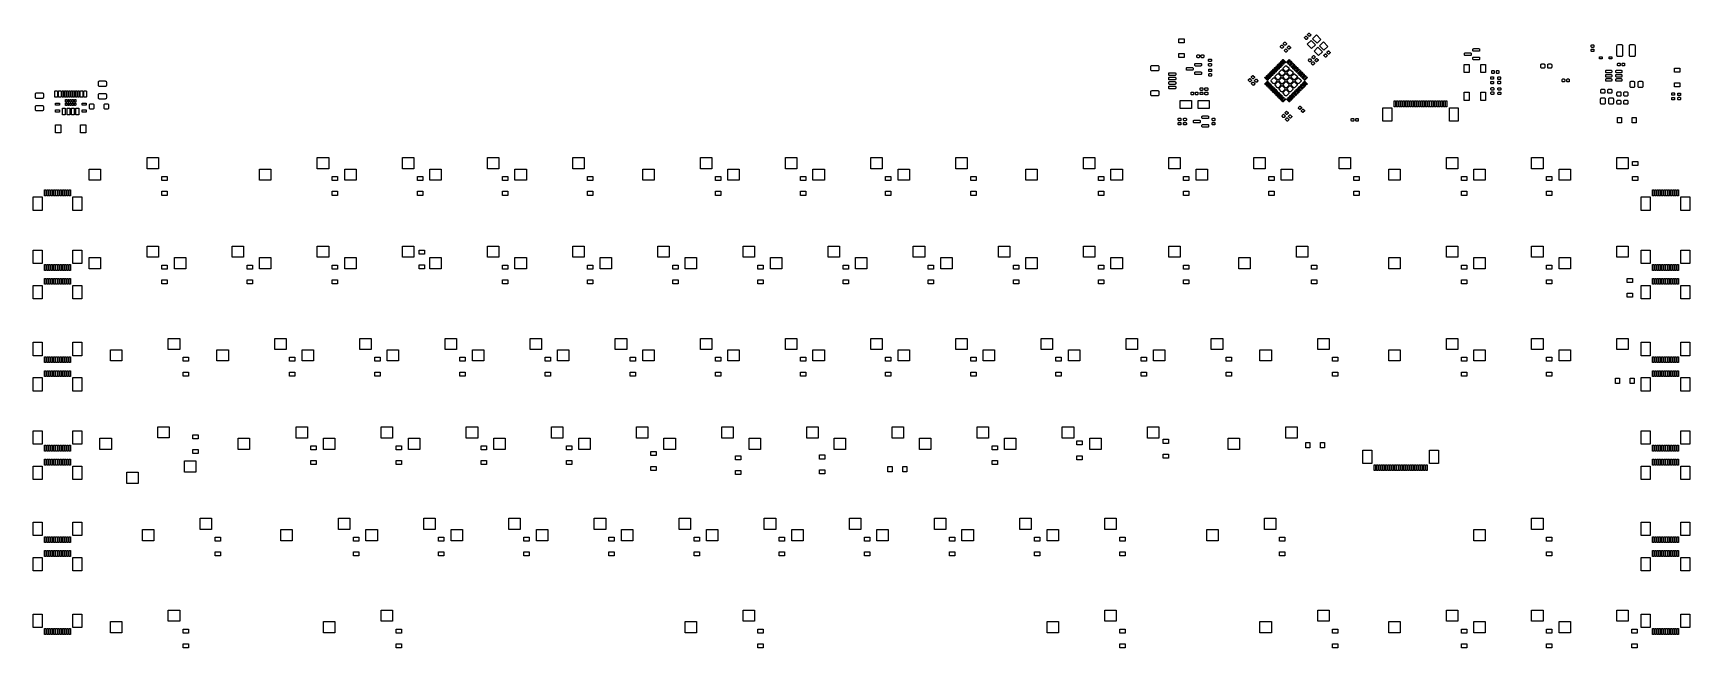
# Model space of a CAD drawing. Extents: x -21 to 350, y -103 to 34.
import ezdxf

# ---------------------------------------------------------------- set-up
doc = ezdxf.new("R2010")
doc.units = 0
doc.layers.add('BLACK', color=7, linetype='CONTINUOUS')

msp = doc.modelspace()

# ---------------------------------------------------------------- linework, layer by layer
at = {"layer": 'BLACK', "linetype": 'CONTINUOUS'}
for p, q in [((263.592, 33.2534), (263.79, 33.4514)), ((263.79, 33.4514), (263.836, 33.4818)), ((263.836, 33.4818), (263.889, 33.4924)), ((263.889, 33.4924), (263.943, 33.4818)), ((263.943, 33.4818), (263.988, 33.4514)), ((263.988, 33.4514), (264.229, 33.211)), ((264.23, 33.8333), (264.241, 33.8868)), ((264.241, 33.7797), (264.23, 33.8333)), ((264.241, 33.8868), (264.271, 33.9323)), ((264.271, 33.7343), (264.241, 33.7797)), ((264.271, 33.9323), (264.469, 34.1303)), ((264.512, 33.4939), (264.271, 33.7343)), ((264.469, 34.1303), (264.515, 34.1606)), ((264.557, 33.4635), (264.512, 33.4939)), ((264.515, 34.1606), (264.568, 34.1713)), ((264.611, 33.4529), (264.557, 33.4635)), ((264.568, 34.1713), (264.622, 34.1606)), ((264.664, 33.4635), (264.611, 33.4529)), ((264.622, 34.1606), (264.667, 34.1303)), ((264.71, 33.4939), (264.664, 33.4635)), ((264.667, 34.1303), (264.908, 33.8898)), ((264.908, 33.6918), (264.71, 33.4939)), ((264.908, 33.8898), (264.938, 33.8444)), ((264.938, 33.7373), (264.908, 33.6918)), ((264.938, 33.8444), (264.949, 33.7908)), ((264.949, 33.7908), (264.938, 33.7373)), ((265.358, 32.9164), (266.207, 33.765)), ((266.207, 33.765), (267.196, 32.775)), ((235.4, 32), (235.4, 32.9)), ((235.4, 32.9), (236.6, 32.9)), ((236.6, 32), (235.4, 32)), ((236.6, 32.9), (236.6, 32)), ((258.136, 31.1573), (258.147, 31.2109)), ((258.147, 31.1038), (258.136, 31.1573)), ((258.147, 31.2109), (258.177, 31.2563)), ((258.177, 31.0583), (258.147, 31.1038)), ((258.177, 31.2563), (258.375, 31.4543)), ((258.418, 30.8179), (258.177, 31.0583)), ((258.375, 31.4543), (258.421, 31.4847)), ((258.463, 30.7876), (258.418, 30.8179)), ((258.421, 31.4847), (258.474, 31.4953)), ((258.517, 30.7769), (258.463, 30.7876)), ((258.474, 31.4953), (258.528, 31.4847)), ((258.57, 30.7876), (258.517, 30.7769)), ((258.528, 31.4847), (258.573, 31.4543)), ((258.616, 30.8179), (258.57, 30.7876)), ((258.573, 31.4543), (258.814, 31.2139)), ((258.814, 31.0159), (258.616, 30.8179)), ((258.814, 31.2139), (258.844, 31.1685)), ((258.844, 31.0613), (258.814, 31.0159)), ((258.815, 31.8362), (258.826, 31.8897)), ((258.826, 31.7826), (258.815, 31.8362)), ((258.826, 31.8897), (258.856, 31.9352)), ((258.856, 31.7372), (258.826, 31.7826)), ((258.844, 31.1685), (258.855, 31.1149)), ((258.855, 31.1149), (258.844, 31.0613)), ((258.856, 31.9352), (259.054, 32.1331)), ((259.096, 31.4967), (258.856, 31.7372)), ((259.024, 30.2969), (259.034, 30.3505)), ((259.034, 30.2433), (259.024, 30.2969)), ((259.034, 30.3505), (259.065, 30.3959)), ((259.065, 30.1979), (259.034, 30.2433)), ((259.054, 32.1331), (259.099, 32.1635)), ((259.065, 30.3959), (259.263, 30.5939)), ((259.305, 29.9575), (259.065, 30.1979)), ((259.142, 31.4664), (259.096, 31.4967)), ((259.099, 32.1635), (259.153, 32.1741)), ((259.195, 31.4557), (259.142, 31.4664)), ((259.153, 32.1741), (259.207, 32.1635)), ((259.249, 31.4664), (259.195, 31.4557)), ((259.207, 32.1635), (259.252, 32.1331)), ((259.294, 31.4967), (259.249, 31.4664)), ((259.252, 32.1331), (259.492, 31.8927)), ((259.263, 30.5939), (259.308, 30.6242)), ((259.492, 31.6947), (259.294, 31.4967)), ((259.35, 29.9271), (259.305, 29.9575)), ((259.308, 30.6242), (259.362, 30.6349)), ((259.404, 29.9165), (259.35, 29.9271)), ((259.362, 30.6349), (259.415, 30.6242)), ((259.458, 29.9271), (259.404, 29.9165)), ((259.415, 30.6242), (259.461, 30.5939)), ((259.503, 29.9575), (259.458, 29.9271)), ((259.461, 30.5939), (259.701, 30.3535)), ((259.492, 31.8927), (259.523, 31.8473)), ((259.523, 31.7402), (259.492, 31.6947)), ((259.701, 30.1555), (259.503, 29.9575)), ((259.523, 31.8473), (259.533, 31.7937)), ((259.533, 31.7937), (259.523, 31.7402)), ((259.701, 30.3535), (259.731, 30.3081)), ((259.731, 30.2009), (259.701, 30.1555)), ((259.702, 30.9757), (259.713, 31.0293)), ((259.713, 30.9222), (259.702, 30.9757)), ((259.713, 31.0293), (259.743, 31.0747)), ((259.743, 30.8767), (259.713, 30.9222)), ((259.731, 30.3081), (259.742, 30.2545)), ((259.742, 30.2545), (259.731, 30.2009)), ((259.743, 31.0747), (259.941, 31.2727)), ((259.984, 30.6363), (259.743, 30.8767)), ((259.941, 31.2727), (259.987, 31.3031)), ((260.029, 30.606), (259.984, 30.6363)), ((259.987, 31.3031), (260.04, 31.3137)), ((260.083, 30.5953), (260.029, 30.606)), ((260.04, 31.3137), (260.094, 31.3031)), ((260.136, 30.606), (260.083, 30.5953)), ((260.094, 31.3031), (260.139, 31.2727)), ((260.182, 30.6363), (260.136, 30.606)), ((260.139, 31.2727), (260.38, 31.0323)), ((260.38, 30.8343), (260.182, 30.6363)), ((260.38, 31.0323), (260.41, 30.9869)), ((260.41, 30.8797), (260.38, 30.8343)), ((260.41, 30.9869), (260.421, 30.9333)), ((260.421, 30.9333), (260.41, 30.8797)), ((263.551, 33.1544), (263.562, 33.208)), ((263.562, 33.1009), (263.551, 33.1544)), ((263.562, 33.208), (263.592, 33.2534)), ((263.592, 33.0555), (263.562, 33.1009)), ((263.833, 32.815), (263.592, 33.0555)), ((263.878, 32.7847), (263.833, 32.815)), ((263.932, 32.774), (263.878, 32.7847)), ((263.985, 32.7847), (263.932, 32.774)), ((264.031, 32.815), (263.985, 32.7847)), ((264.229, 33.013), (264.031, 32.815)), ((264.156, 31.7144), (265.004, 32.5629)), ((265.146, 30.7244), (264.156, 31.7144)), ((264.229, 33.211), (264.259, 33.1656)), ((264.259, 33.0584), (264.229, 33.013)), ((264.259, 33.1656), (264.27, 33.112)), ((264.27, 33.112), (264.259, 33.0584)), ((265.004, 32.5629), (265.994, 31.5729)), ((265.994, 31.5729), (265.146, 30.7244)), ((266.348, 31.9265), (265.358, 32.9164)), ((265.712, 30.1587), (266.56, 31.0073)), ((266.702, 29.1688), (265.712, 30.1587)), ((267.196, 32.775), (266.348, 31.9265)), ((266.56, 31.0073), (267.55, 30.0173)), ((267.55, 30.0173), (266.702, 29.1688)), ((266.914, 31.3608), (267.762, 32.2093)), ((267.904, 30.3709), (266.914, 31.3608)), ((267.762, 32.2093), (268.752, 31.2194)), ((268.752, 31.2194), (267.904, 30.3709)), ((268.57, 29.8727), (268.58, 29.9263)), ((268.58, 29.8191), (268.57, 29.8727)), ((268.58, 29.9263), (268.611, 29.9717)), ((268.611, 29.7737), (268.58, 29.8191)), ((268.611, 29.9717), (268.809, 30.1697)), ((268.851, 29.5333), (268.611, 29.7737)), ((268.809, 30.1697), (268.854, 30.2)), ((268.854, 30.2), (268.908, 30.2107)), ((268.908, 30.2107), (268.961, 30.2)), ((268.961, 30.2), (269.007, 30.1697)), ((269.007, 30.1697), (269.247, 29.9293)), ((269.247, 29.7313), (269.049, 29.5333)), ((269.247, 29.9293), (269.277, 29.8838)), ((269.277, 29.7767), (269.247, 29.7313)), ((269.277, 29.8838), (269.288, 29.8303)), ((269.288, 29.8303), (269.277, 29.7767)), ((299.355, 29.61), (299.366, 29.6674)), ((299.366, 29.6674), (299.399, 29.7161)), ((299.399, 29.7161), (299.448, 29.7486)), ((299.448, 29.7486), (299.505, 29.76)), ((299.505, 29.76), (300.68, 29.76)), ((300.68, 29.76), (300.737, 29.7486)), ((300.737, 29.7486), (300.786, 29.7161)), ((300.786, 29.7161), (300.819, 29.6674)), ((300.819, 29.6674), (300.83, 29.61)), ((301.23, 30.56), (301.241, 30.6174)), ((301.23, 30.26), (301.23, 30.56)), ((301.241, 30.2026), (301.23, 30.26)), ((301.241, 30.6174), (301.274, 30.6661)), ((301.274, 30.1539), (301.241, 30.2026)), ((301.274, 30.6661), (301.323, 30.6986)), ((301.323, 30.1214), (301.274, 30.1539)), ((301.323, 30.6986), (301.38, 30.71)), ((301.38, 30.11), (301.323, 30.1214)), ((301.38, 30.71), (302.555, 30.71)), ((302.555, 30.11), (301.38, 30.11)), ((302.555, 30.71), (302.612, 30.6986)), ((302.612, 30.1214), (302.555, 30.11)), ((302.612, 30.6986), (302.661, 30.6661)), ((302.661, 30.1539), (302.612, 30.1214)), ((302.661, 30.6661), (302.694, 30.6174)), ((302.694, 30.2026), (302.661, 30.1539)), ((302.694, 30.6174), (302.705, 30.56)), ((302.705, 30.26), (302.694, 30.2026)), ((302.705, 30.56), (302.705, 30.26)), ((327.69, 31.42), (327.701, 31.4736)), ((327.69, 31.14), (327.69, 31.42)), ((327.701, 31.0864), (327.69, 31.14)), ((327.69, 30.46), (327.701, 30.5136)), ((327.69, 30.18), (327.69, 30.46)), ((327.701, 30.1264), (327.69, 30.18)), ((327.701, 31.4736), (327.731, 31.519)), ((327.731, 31.041), (327.701, 31.0864)), ((327.701, 30.5136), (327.731, 30.559)), ((327.731, 30.081), (327.701, 30.1264)), ((327.731, 31.519), (327.776, 31.5493)), ((327.776, 31.0107), (327.731, 31.041)), ((327.731, 30.559), (327.776, 30.5893)), ((327.776, 30.0507), (327.731, 30.081)), ((327.776, 31.5493), (327.83, 31.56)), ((327.83, 31), (327.776, 31.0107)), ((327.776, 30.5893), (327.83, 30.6)), ((327.83, 30.04), (327.776, 30.0507)), ((327.83, 31.56), (328.17, 31.56)), ((328.17, 31), (327.83, 31)), ((327.83, 30.6), (328.17, 30.6)), ((328.17, 30.04), (327.83, 30.04)), ((328.17, 31.56), (328.224, 31.5493)), ((328.224, 31.0107), (328.17, 31)), ((328.17, 30.6), (328.224, 30.5893)), ((328.224, 30.0507), (328.17, 30.04)), ((328.224, 31.5493), (328.269, 31.519)), ((328.269, 31.041), (328.224, 31.0107)), ((328.224, 30.5893), (328.269, 30.559)), ((328.269, 30.081), (328.224, 30.0507)), ((328.269, 31.519), (328.299, 31.4736)), ((328.299, 31.0864), (328.269, 31.041)), ((328.269, 30.559), (328.299, 30.5136)), ((328.299, 30.1264), (328.269, 30.081)), ((328.299, 31.4736), (328.31, 31.42)), ((328.31, 31.14), (328.299, 31.0864)), ((328.299, 30.5136), (328.31, 30.46)), ((328.31, 30.18), (328.299, 30.1264)), ((328.31, 31.42), (328.31, 31.14)), ((328.31, 30.46), (328.31, 30.18)), ((333.455, 31.355), (333.474, 31.4507)), ((333.455, 29.205), (333.455, 31.355)), ((333.474, 31.4507), (333.528, 31.5318)), ((333.528, 31.5318), (333.609, 31.586)), ((333.609, 31.586), (333.705, 31.605)), ((333.705, 31.605), (334.455, 31.605)), ((334.455, 31.605), (334.551, 31.586)), ((334.551, 31.586), (334.632, 31.5318)), ((334.632, 31.5318), (334.686, 31.4507)), ((334.686, 31.4507), (334.705, 31.355)), ((334.705, 31.355), (334.705, 29.205)), ((336.255, 31.355), (336.274, 31.4507)), ((336.255, 29.205), (336.255, 31.355)), ((336.274, 31.4507), (336.328, 31.5318)), ((336.328, 31.5318), (336.409, 31.586)), ((336.409, 31.586), (336.505, 31.605)), ((336.505, 31.605), (337.255, 31.605)), ((337.255, 31.605), (337.351, 31.586)), ((337.351, 31.586), (337.432, 31.5318)), ((337.432, 31.5318), (337.486, 31.4507)), ((337.486, 31.4507), (337.505, 31.355)), ((337.505, 31.355), (337.505, 29.205)), ((229.173, 26.675), (229.192, 26.7707)), ((229.173, 25.975), (229.173, 26.675)), ((229.192, 25.8793), (229.173, 25.975)), ((229.192, 26.7707), (229.246, 26.8518)), ((229.246, 26.8518), (229.327, 26.906)), ((229.327, 26.906), (229.423, 26.925)), ((229.423, 26.925), (230.723, 26.925)), ((230.723, 26.925), (230.818, 26.906)), ((230.818, 26.906), (230.9, 26.8518)), ((230.9, 26.8518), (230.954, 26.7707)), ((230.954, 26.7707), (230.973, 26.675)), ((230.973, 25.975), (230.954, 25.8793)), ((230.973, 26.675), (230.973, 25.975)), ((235.4, 28.7), (235.4, 29.6)), ((235.4, 29.6), (236.6, 29.6)), ((236.6, 28.7), (235.4, 28.7)), ((236.6, 29.6), (236.6, 28.7)), ((237.125, 26.3179), (237.136, 26.3753)), ((237.125, 26.0179), (237.125, 26.3179)), ((237.136, 25.9605), (237.125, 26.0179)), ((237.136, 26.3753), (237.169, 26.424)), ((237.169, 25.9118), (237.136, 25.9605)), ((237.169, 26.424), (237.218, 26.4565)), ((237.218, 26.4565), (237.275, 26.4679)), ((237.275, 26.4679), (238.45, 26.4679)), ((238.45, 26.4679), (238.507, 26.4565)), ((238.507, 26.4565), (238.556, 26.424)), ((238.556, 26.424), (238.589, 26.3753)), ((238.589, 25.9605), (238.556, 25.9118)), ((238.589, 26.3753), (238.6, 26.3179)), ((238.6, 26.0179), (238.589, 25.9605)), ((238.6, 26.3179), (238.6, 26.0179)), ((239, 27.2679), (239.011, 27.3253)), ((239, 26.9679), (239, 27.2679)), ((239.011, 26.9105), (239, 26.9679)), ((239.011, 27.3253), (239.044, 27.374)), ((239.044, 26.8618), (239.011, 26.9105)), ((239.044, 27.374), (239.093, 27.4065)), ((239.093, 26.8293), (239.044, 26.8618)), ((239.093, 27.4065), (239.15, 27.4179)), ((239.15, 26.8179), (239.093, 26.8293)), ((239.15, 27.4179), (240.325, 27.4179)), ((240.325, 26.8179), (239.15, 26.8179)), ((239.485, 29.1619), (239.496, 29.2154)), ((239.485, 28.8219), (239.485, 29.1619)), ((239.496, 28.7683), (239.485, 28.8219)), ((239.496, 29.2154), (239.526, 29.2608)), ((239.526, 28.7229), (239.496, 28.7683)), ((239.526, 29.2608), (239.571, 29.2912)), ((239.571, 28.6925), (239.526, 28.7229)), ((239.571, 29.2912), (239.625, 29.3019)), ((239.625, 28.6819), (239.571, 28.6925)), ((239.625, 29.3019), (239.905, 29.3019)), ((239.905, 28.6819), (239.625, 28.6819)), ((239.905, 29.3019), (239.959, 29.2912)), ((239.959, 28.6925), (239.905, 28.6819)), ((239.959, 29.2912), (240.004, 29.2608)), ((240.004, 28.7229), (239.959, 28.6925)), ((240.004, 29.2608), (240.034, 29.2154)), ((240.034, 28.7683), (240.004, 28.7229)), ((240.034, 29.2154), (240.045, 29.1619)), ((240.045, 28.8219), (240.034, 28.7683)), ((240.045, 29.1619), (240.045, 28.8219)), ((240.325, 27.4179), (240.382, 27.4065)), ((240.382, 26.8293), (240.325, 26.8179)), ((240.382, 27.4065), (240.431, 27.374)), ((240.431, 26.8618), (240.382, 26.8293)), ((240.431, 27.374), (240.464, 27.3253)), ((240.464, 26.9105), (240.431, 26.8618)), ((240.445, 29.1619), (240.456, 29.2154)), ((240.445, 28.8219), (240.445, 29.1619)), ((240.456, 28.7683), (240.445, 28.8219)), ((240.456, 29.2154), (240.486, 29.2608)), ((240.486, 28.7229), (240.456, 28.7683)), ((240.464, 27.3253), (240.475, 27.2679)), ((240.475, 26.9679), (240.464, 26.9105)), ((240.475, 27.2679), (240.475, 26.9679)), ((240.486, 29.2608), (240.531, 29.2912)), ((240.531, 28.6925), (240.486, 28.7229)), ((240.531, 29.2912), (240.585, 29.3019)), ((240.585, 28.6819), (240.531, 28.6925)), ((240.585, 29.3019), (240.865, 29.3019)), ((240.865, 28.6819), (240.585, 28.6819)), ((240.865, 29.3019), (240.919, 29.2912)), ((240.919, 28.6925), (240.865, 28.6819)), ((240.919, 29.2912), (240.964, 29.2608)), ((240.964, 28.7229), (240.919, 28.6925)), ((240.964, 29.2608), (240.994, 29.2154)), ((240.994, 28.7683), (240.964, 28.7229)), ((240.994, 29.2154), (241.005, 29.1619)), ((241.005, 28.8219), (240.994, 28.7683)), ((241.005, 29.1619), (241.005, 28.8219)), ((242.08, 28.245), (242.09, 28.2967)), ((242.08, 27.975), (242.08, 28.245)), ((242.09, 27.9233), (242.08, 27.975)), ((242.08, 27.225), (242.09, 27.2767)), ((242.08, 26.955), (242.08, 27.225)), ((242.09, 26.9033), (242.08, 26.955)), ((242.09, 28.2967), (242.12, 28.3405)), ((242.12, 27.8795), (242.09, 27.9233)), ((242.09, 27.2767), (242.12, 27.3205)), ((242.12, 26.8595), (242.09, 26.9033)), ((242.11, 25.9971), (242.121, 26.0487)), ((242.11, 25.7271), (242.11, 25.9971)), ((242.12, 28.3405), (242.163, 28.3697)), ((242.163, 27.8503), (242.12, 27.8795)), ((242.12, 27.3205), (242.163, 27.3497)), ((242.163, 26.8303), (242.12, 26.8595)), ((242.121, 26.0487), (242.15, 26.0925)), ((242.15, 26.0925), (242.194, 26.1218)), ((242.163, 28.3697), (242.215, 28.38)), ((242.215, 27.84), (242.163, 27.8503)), ((242.163, 27.3497), (242.215, 27.36)), ((242.215, 26.82), (242.163, 26.8303)), ((242.194, 26.1218), (242.245, 26.1321)), ((242.215, 28.38), (242.585, 28.38)), ((242.585, 27.84), (242.215, 27.84)), ((242.215, 27.36), (242.585, 27.36)), ((242.585, 26.82), (242.215, 26.82)), ((242.245, 26.1321), (242.615, 26.1321)), ((242.585, 28.38), (242.637, 28.3697)), ((242.637, 27.8503), (242.585, 27.84)), ((242.585, 27.36), (242.637, 27.3497)), ((242.637, 26.8303), (242.585, 26.82)), ((242.615, 26.1321), (242.667, 26.1218)), ((242.637, 28.3697), (242.68, 28.3405)), ((242.68, 27.8795), (242.637, 27.8503)), ((242.637, 27.3497), (242.68, 27.3205)), ((242.68, 26.8595), (242.637, 26.8303)), ((242.667, 26.1218), (242.711, 26.0925)), ((242.68, 28.3405), (242.71, 28.2967)), ((242.71, 27.9233), (242.68, 27.8795)), ((242.68, 27.3205), (242.71, 27.2767)), ((242.71, 26.9033), (242.68, 26.8595)), ((242.71, 28.2967), (242.72, 28.245)), ((242.72, 27.975), (242.71, 27.9233)), ((242.71, 27.2767), (242.72, 27.225)), ((242.72, 26.955), (242.71, 26.9033)), ((242.711, 26.0925), (242.74, 26.0487)), ((242.72, 28.245), (242.72, 27.975)), ((242.72, 27.225), (242.72, 26.955)), ((242.74, 26.0487), (242.75, 25.9971)), ((242.75, 25.9971), (242.75, 25.7271)), ((256.443, 25.9999), (256.448, 26.0238)), ((256.448, 25.976), (256.443, 25.9999)), ((256.448, 26.0238), (256.461, 26.0441)), ((256.461, 25.9557), (256.448, 25.976)), ((256.461, 26.0441), (256.55, 26.1325)), ((256.992, 25.4253), (256.461, 25.9557)), ((256.55, 26.1325), (256.57, 26.146)), ((256.57, 26.146), (256.594, 26.1508)), ((256.594, 26.1508), (256.618, 26.146)), ((256.618, 26.146), (256.638, 26.1325)), ((256.638, 26.1325), (257.168, 25.6021)), ((256.797, 26.3534), (256.801, 26.3773)), ((256.801, 26.3295), (256.797, 26.3534)), ((256.801, 26.3773), (256.815, 26.3976)), ((256.815, 26.3092), (256.801, 26.3295)), ((256.815, 26.3976), (256.903, 26.486)), ((257.345, 25.7789), (256.815, 26.3092)), ((256.903, 26.486), (256.924, 26.4996)), ((256.924, 26.4996), (256.947, 26.5043)), ((256.947, 26.5043), (256.971, 26.4996)), ((256.971, 26.4996), (256.992, 26.486)), ((256.992, 26.486), (257.522, 25.9557)), ((257.15, 26.707), (257.155, 26.7309)), ((257.155, 26.6831), (257.15, 26.707)), ((257.155, 26.7309), (257.168, 26.7512)), ((257.168, 26.6628), (257.155, 26.6831)), ((257.168, 26.7512), (257.257, 26.8396)), ((257.699, 26.1325), (257.168, 26.6628)), ((257.257, 26.8396), (257.277, 26.8531)), ((257.277, 26.8531), (257.301, 26.8579)), ((257.301, 26.8579), (257.325, 26.8531)), ((257.325, 26.8531), (257.345, 26.8396)), ((257.345, 26.8396), (257.876, 26.3092)), ((257.504, 27.0605), (257.508, 27.0845)), ((257.508, 27.0366), (257.504, 27.0605)), ((257.508, 27.0845), (257.522, 27.1047)), ((257.522, 27.0163), (257.508, 27.0366)), ((257.522, 27.1047), (257.61, 27.1931)), ((258.052, 26.486), (257.522, 27.0163)), ((257.522, 25.9557), (257.536, 25.9354)), ((257.61, 27.1931), (257.631, 27.2067)), ((257.631, 27.2067), (257.655, 27.2114)), ((257.655, 27.2114), (257.679, 27.2067)), ((257.679, 27.2067), (257.699, 27.1931)), ((257.699, 27.1931), (258.229, 26.6628)), ((257.719, 26.1189), (257.699, 26.1325)), ((257.743, 26.1142), (257.719, 26.1189)), ((257.767, 26.1189), (257.743, 26.1142)), ((257.787, 26.1325), (257.767, 26.1189)), ((257.876, 26.2208), (257.787, 26.1325)), ((257.857, 27.4141), (257.862, 27.438)), ((257.862, 27.3902), (257.857, 27.4141)), ((257.862, 27.438), (257.876, 27.4583)), ((257.876, 27.3699), (257.862, 27.3902)), ((257.876, 27.4583), (257.964, 27.5467)), ((258.406, 26.8396), (257.876, 27.3699)), ((257.876, 26.3092), (257.889, 26.289)), ((257.889, 26.2411), (257.876, 26.2208)), ((257.889, 26.289), (257.894, 26.265)), ((257.894, 26.265), (257.889, 26.2411)), ((257.964, 27.5467), (257.984, 27.5602)), ((257.984, 27.5602), (258.008, 27.565)), ((258.008, 27.565), (258.032, 27.5602)), ((258.032, 27.5602), (258.052, 27.5467)), ((258.052, 27.5467), (258.583, 27.0163)), ((258.073, 26.4725), (258.052, 26.486)), ((258.097, 26.4677), (258.073, 26.4725)), ((258.12, 26.4725), (258.097, 26.4677)), ((258.141, 26.486), (258.12, 26.4725)), ((258.229, 26.5744), (258.141, 26.486)), ((258.211, 27.7676), (258.216, 27.7916)), ((258.216, 27.7437), (258.211, 27.7676)), ((258.216, 27.7916), (258.229, 27.8118)), ((258.229, 27.7234), (258.216, 27.7437)), ((258.229, 27.8118), (258.318, 27.9002)), ((258.759, 27.1931), (258.229, 27.7234)), ((258.229, 26.6628), (258.243, 26.6425)), ((258.243, 26.5947), (258.229, 26.5744)), ((258.243, 26.6425), (258.247, 26.6186)), ((258.247, 26.6186), (258.243, 26.5947)), ((258.318, 27.9002), (258.338, 27.9138)), ((258.338, 27.9138), (258.362, 27.9185)), ((258.344, 25.9182), (258.425, 25.9723)), ((258.362, 27.9185), (258.386, 27.9138)), ((258.386, 27.9138), (258.406, 27.9002)), ((258.406, 27.9002), (258.936, 27.3699)), ((258.426, 26.826), (258.406, 26.8396)), ((258.425, 25.9723), (258.521, 25.9914)), ((258.45, 26.8213), (258.426, 26.826)), ((258.474, 26.826), (258.45, 26.8213)), ((258.494, 26.8396), (258.474, 26.826)), ((258.583, 26.928), (258.494, 26.8396)), ((258.521, 25.9914), (258.616, 25.9723)), ((258.564, 28.1212), (258.569, 28.1451)), ((258.569, 28.0973), (258.564, 28.1212)), ((258.569, 28.1451), (258.583, 28.1654)), ((258.583, 28.077), (258.569, 28.0973)), ((258.583, 28.1654), (258.671, 28.2538)), ((259.113, 27.5467), (258.583, 28.077)), ((258.583, 27.0163), (258.596, 26.9961)), ((258.596, 26.9482), (258.583, 26.928)), ((258.596, 26.9961), (258.601, 26.9721)), ((258.601, 26.9721), (258.596, 26.9482)), ((258.616, 25.9723), (258.698, 25.9182)), ((258.671, 28.2538), (258.691, 28.2673)), ((258.691, 28.2673), (258.715, 28.2721)), ((258.715, 28.2721), (258.739, 28.2673)), ((258.739, 28.2673), (258.759, 28.2538)), ((258.759, 28.2538), (259.29, 27.7234)), ((258.78, 27.1796), (258.759, 27.1931)), ((258.759, 26.2297), (258.778, 26.3254)), ((258.778, 26.134), (258.759, 26.2297)), ((258.778, 26.3254), (258.832, 26.4065)), ((258.832, 26.0529), (258.778, 26.134)), ((258.804, 27.1748), (258.78, 27.1796)), ((258.828, 27.1796), (258.804, 27.1748)), ((258.848, 27.1931), (258.828, 27.1796)), ((258.832, 26.4065), (259.246, 26.8197)), ((259.246, 25.6396), (258.832, 26.0529)), ((258.936, 27.2815), (258.848, 27.1931)), ((258.936, 27.3699), (258.95, 27.3496)), ((258.95, 27.3018), (258.936, 27.2815)), ((258.95, 27.3496), (258.955, 27.3257)), ((258.955, 27.3257), (258.95, 27.3018)), ((259.133, 27.5331), (259.113, 27.5467)), ((259.157, 27.5284), (259.133, 27.5331)), ((259.181, 27.5331), (259.157, 27.5284)), ((259.201, 27.5467), (259.181, 27.5331)), ((259.29, 27.6351), (259.201, 27.5467)), ((259.246, 26.8197), (259.327, 26.8739)), ((259.29, 27.7234), (259.303, 27.7032)), ((259.303, 27.6553), (259.29, 27.6351)), ((259.303, 27.7032), (259.308, 27.6793)), ((259.308, 27.6793), (259.303, 27.6553)), ((259.327, 26.8739), (259.422, 26.8929)), ((259.422, 26.8929), (259.518, 26.8739)), ((259.518, 26.8739), (259.599, 26.8197)), ((259.537, 27.6793), (259.541, 27.7032)), ((259.541, 27.6553), (259.537, 27.6793)), ((259.541, 27.7032), (259.555, 27.7234)), ((259.555, 27.6351), (259.541, 27.6553)), ((259.555, 27.7234), (260.085, 28.2538)), ((259.643, 27.5467), (259.555, 27.6351)), ((259.599, 26.8197), (260.012, 26.4065)), ((260.012, 26.0529), (259.599, 25.6396)), ((259.664, 27.5331), (259.643, 27.5467)), ((259.688, 27.5284), (259.664, 27.5331)), ((259.711, 27.5331), (259.688, 27.5284)), ((259.732, 27.5467), (259.711, 27.5331)), ((260.262, 28.077), (259.732, 27.5467)), ((259.89, 27.3257), (259.895, 27.3496)), ((259.895, 27.3018), (259.89, 27.3257)), ((259.895, 27.3496), (259.909, 27.3699)), ((259.909, 27.2815), (259.895, 27.3018)), ((259.909, 27.3699), (260.439, 27.9002)), ((259.997, 27.1931), (259.909, 27.2815)), ((260.017, 27.1796), (259.997, 27.1931)), ((260.012, 26.4065), (260.067, 26.3254)), ((260.067, 26.134), (260.012, 26.0529)), ((260.041, 27.1748), (260.017, 27.1796)), ((260.065, 27.1796), (260.041, 27.1748)), ((260.085, 27.1931), (260.065, 27.1796)), ((260.067, 26.3254), (260.086, 26.2297)), ((260.086, 26.2297), (260.067, 26.134)), ((260.085, 28.2538), (260.106, 28.2673)), ((260.616, 27.7234), (260.085, 27.1931)), ((260.106, 28.2673), (260.129, 28.2721)), ((260.129, 28.2721), (260.153, 28.2673)), ((260.147, 25.9182), (260.228, 25.9723)), ((260.153, 28.2673), (260.174, 28.2538)), ((260.174, 28.2538), (260.262, 28.1654)), ((260.228, 25.9723), (260.324, 25.9914)), ((260.244, 26.9721), (260.249, 26.9961)), ((260.249, 26.9482), (260.244, 26.9721)), ((260.249, 26.9961), (260.262, 27.0163)), ((260.262, 26.928), (260.249, 26.9482)), ((260.262, 28.1654), (260.276, 28.1451)), ((260.276, 28.0973), (260.262, 28.077)), ((260.262, 27.0163), (260.792, 27.5467)), ((260.35, 26.8396), (260.262, 26.928)), ((260.276, 28.1451), (260.28, 28.1212)), ((260.28, 28.1212), (260.276, 28.0973)), ((260.324, 25.9914), (260.42, 25.9723)), ((260.371, 26.826), (260.35, 26.8396)), ((260.395, 26.8213), (260.371, 26.826)), ((260.419, 26.826), (260.395, 26.8213)), ((260.439, 26.8396), (260.419, 26.826)), ((260.42, 25.9723), (260.501, 25.9182)), ((260.439, 27.9002), (260.459, 27.9138)), ((260.969, 27.3699), (260.439, 26.8396)), ((260.459, 27.9138), (260.483, 27.9185)), ((260.483, 27.9185), (260.507, 27.9138)), ((260.507, 27.9138), (260.527, 27.9002)), ((260.527, 27.9002), (260.616, 27.8118)), ((260.597, 26.6186), (260.602, 26.6425)), ((260.602, 26.5947), (260.597, 26.6186)), ((260.602, 26.6425), (260.616, 26.6628)), ((260.616, 26.5744), (260.602, 26.5947)), ((260.616, 27.8118), (260.629, 27.7916)), ((260.629, 27.7437), (260.616, 27.7234)), ((260.616, 26.6628), (261.146, 27.1931)), ((260.704, 26.486), (260.616, 26.5744)), ((260.629, 27.7916), (260.634, 27.7676)), ((260.634, 27.7676), (260.629, 27.7437)), ((260.724, 26.4725), (260.704, 26.486)), ((260.748, 26.4677), (260.724, 26.4725)), ((260.772, 26.4725), (260.748, 26.4677)), ((260.792, 26.486), (260.772, 26.4725)), ((260.792, 27.5467), (260.813, 27.5602)), ((261.323, 27.0163), (260.792, 26.486)), ((260.813, 27.5602), (260.837, 27.565)), ((260.837, 27.565), (260.861, 27.5602)), ((260.861, 27.5602), (260.881, 27.5467)), ((260.881, 27.5467), (260.969, 27.4583)), ((260.951, 26.265), (260.956, 26.289)), ((260.956, 26.2411), (260.951, 26.265)), ((260.956, 26.289), (260.969, 26.3092)), ((260.969, 26.2208), (260.956, 26.2411)), ((260.969, 27.4583), (260.983, 27.438)), ((260.983, 27.3902), (260.969, 27.3699)), ((260.969, 26.3092), (261.499, 26.8396)), ((261.058, 26.1325), (260.969, 26.2208)), ((260.983, 27.438), (260.987, 27.4141)), ((260.987, 27.4141), (260.983, 27.3902)), ((261.078, 26.1189), (261.058, 26.1325)), ((261.102, 26.1142), (261.078, 26.1189)), ((261.126, 26.1189), (261.102, 26.1142)), ((261.146, 26.1325), (261.126, 26.1189)), ((261.146, 27.1931), (261.166, 27.2067)), ((261.676, 26.6628), (261.146, 26.1325)), ((261.166, 27.2067), (261.19, 27.2114)), ((261.19, 27.2114), (261.214, 27.2067)), ((261.214, 27.2067), (261.234, 27.1931)), ((261.234, 27.1931), (261.323, 27.1047)), ((261.309, 25.9354), (261.323, 25.9557)), ((261.323, 27.1047), (261.336, 27.0845)), ((261.336, 27.0366), (261.323, 27.0163)), ((261.323, 25.9557), (261.853, 26.486)), ((261.336, 27.0845), (261.341, 27.0605)), ((261.341, 27.0605), (261.336, 27.0366)), ((261.499, 26.8396), (261.52, 26.8531)), ((262.03, 26.3092), (261.499, 25.7789)), ((261.52, 26.8531), (261.544, 26.8579)), ((261.544, 26.8579), (261.568, 26.8531)), ((261.568, 26.8531), (261.588, 26.8396)), ((261.588, 26.8396), (261.676, 26.7512)), ((261.676, 26.7512), (261.69, 26.7309)), ((261.69, 26.6831), (261.676, 26.6628)), ((261.676, 25.6021), (262.207, 26.1325)), ((261.69, 26.7309), (261.695, 26.707)), ((261.695, 26.707), (261.69, 26.6831)), ((261.853, 26.486), (261.873, 26.4996)), ((262.383, 25.9557), (261.853, 25.4253)), ((261.873, 26.4996), (261.897, 26.5043)), ((261.897, 26.5043), (261.921, 26.4996)), ((261.921, 26.4996), (261.941, 26.486)), ((261.941, 26.486), (262.03, 26.3976)), ((262.03, 26.3976), (262.043, 26.3773)), ((262.043, 26.3295), (262.03, 26.3092)), ((262.043, 26.3773), (262.048, 26.3534)), ((262.048, 26.3534), (262.043, 26.3295)), ((262.207, 26.1325), (262.227, 26.146)), ((262.227, 26.146), (262.251, 26.1508)), ((262.251, 26.1508), (262.275, 26.146)), ((262.275, 26.146), (262.295, 26.1325)), ((262.295, 26.1325), (262.383, 26.0441)), ((262.383, 26.0441), (262.397, 26.0238)), ((262.397, 25.976), (262.383, 25.9557)), ((262.397, 26.0238), (262.402, 25.9999)), ((262.402, 25.9999), (262.397, 25.976)), ((264.392, 28.0651), (264.403, 28.1187)), ((264.403, 28.0116), (264.392, 28.0651)), ((264.403, 28.1187), (264.433, 28.1641)), ((264.433, 27.9661), (264.403, 28.0116)), ((264.433, 28.1641), (264.674, 28.4046)), ((264.631, 27.7682), (264.433, 27.9661)), ((264.677, 27.7378), (264.631, 27.7682)), ((264.674, 28.4046), (264.719, 28.4349)), ((264.73, 27.7272), (264.677, 27.7378)), ((264.719, 28.4349), (264.773, 28.4456)), ((264.784, 27.7378), (264.73, 27.7272)), ((264.773, 28.4456), (264.826, 28.4349)), ((264.829, 27.7682), (264.784, 27.7378)), ((264.826, 28.4349), (264.872, 28.4046)), ((265.07, 28.0086), (264.829, 27.7682)), ((264.872, 28.4046), (265.07, 28.2066)), ((265.07, 28.2066), (265.1, 28.1611)), ((265.1, 28.054), (265.07, 28.0086)), ((265.071, 27.3863), (265.082, 27.4399)), ((265.082, 27.3327), (265.071, 27.3863)), ((265.082, 27.4399), (265.112, 27.4853)), ((265.112, 27.2873), (265.082, 27.3327)), ((265.1, 28.1611), (265.111, 28.1076)), ((265.111, 28.1076), (265.1, 28.054)), ((265.112, 27.4853), (265.352, 27.7257)), ((265.31, 27.0893), (265.112, 27.2873)), ((265.21, 28.7811), (265.221, 28.8347)), ((265.221, 28.7275), (265.21, 28.7811)), ((265.221, 28.8347), (265.251, 28.8801)), ((265.251, 28.6821), (265.221, 28.7275)), ((265.251, 28.8801), (265.491, 29.1205)), ((265.449, 28.4841), (265.251, 28.6821)), ((265.355, 27.059), (265.31, 27.0893)), ((265.352, 27.7257), (265.398, 27.7561)), ((265.409, 27.0483), (265.355, 27.059)), ((265.398, 27.7561), (265.451, 27.7667)), ((265.463, 27.059), (265.409, 27.0483)), ((265.494, 28.4538), (265.449, 28.4841)), ((265.451, 27.7667), (265.505, 27.7561)), ((265.508, 27.0893), (265.463, 27.059)), ((265.491, 29.1205), (265.537, 29.1509)), ((265.548, 28.4431), (265.494, 28.4538)), ((265.505, 27.7561), (265.55, 27.7257)), ((265.748, 27.3298), (265.508, 27.0893)), ((265.537, 29.1509), (265.59, 29.1615)), ((265.602, 28.4538), (265.548, 28.4431)), ((265.55, 27.7257), (265.748, 27.5277)), ((265.59, 29.1615), (265.644, 29.1509)), ((265.647, 28.4841), (265.602, 28.4538)), ((265.644, 29.1509), (265.689, 29.1205)), ((265.887, 28.7245), (265.647, 28.4841)), ((265.689, 29.1205), (265.887, 28.9225)), ((265.748, 27.5277), (265.779, 27.4823)), ((265.779, 27.3752), (265.748, 27.3298)), ((265.779, 27.4823), (265.789, 27.4287)), ((265.789, 27.4287), (265.779, 27.3752)), ((265.887, 28.9225), (265.918, 28.8771)), ((265.918, 28.77), (265.887, 28.7245)), ((265.889, 28.1023), (265.899, 28.1559)), ((265.899, 28.0487), (265.889, 28.1023)), ((265.899, 28.1559), (265.93, 28.2013)), ((265.93, 28.0033), (265.899, 28.0487)), ((265.918, 28.8771), (265.928, 28.8235)), ((265.928, 28.8235), (265.918, 28.77)), ((265.93, 28.2013), (266.17, 28.4417)), ((266.128, 27.8053), (265.93, 28.0033)), ((266.173, 27.7749), (266.128, 27.8053)), ((266.17, 28.4417), (266.216, 28.472)), ((266.227, 27.7643), (266.173, 27.7749)), ((266.216, 28.472), (266.269, 28.4827)), ((266.28, 27.7749), (266.227, 27.7643)), ((266.269, 28.4827), (266.323, 28.472)), ((266.326, 27.8053), (266.28, 27.7749)), ((266.323, 28.472), (266.368, 28.4417)), ((266.566, 28.0457), (266.326, 27.8053)), ((266.368, 28.4417), (266.566, 28.2437)), ((266.566, 28.2437), (266.597, 28.1983)), ((266.597, 28.0911), (266.566, 28.0457)), ((266.597, 28.1983), (266.607, 28.1447)), ((266.607, 28.1447), (266.597, 28.0911)), ((267.891, 29.1939), (267.901, 29.2474)), ((267.901, 29.1403), (267.891, 29.1939)), ((267.901, 29.2474), (267.932, 29.2929)), ((267.932, 29.0949), (267.901, 29.1403)), ((267.932, 29.2929), (268.13, 29.4908)), ((268.172, 28.8544), (267.932, 29.0949)), ((268.13, 29.4908), (268.175, 29.5212)), ((268.218, 28.8241), (268.172, 28.8544)), ((268.175, 29.5212), (268.229, 29.5318)), ((268.271, 28.8134), (268.218, 28.8241)), ((268.229, 29.5318), (268.282, 29.5212)), ((268.325, 28.8241), (268.271, 28.8134)), ((268.282, 29.5212), (268.328, 29.4908)), ((268.37, 28.8544), (268.325, 28.8241)), ((268.328, 29.4908), (268.568, 29.2504)), ((268.568, 29.0524), (268.37, 28.8544)), ((268.568, 29.2504), (268.599, 29.205)), ((268.599, 29.0979), (268.568, 29.0524)), ((268.599, 29.205), (268.609, 29.1514)), ((268.609, 29.1514), (268.599, 29.0979)), ((268.896, 29.5029), (268.851, 29.5333)), ((268.95, 29.4923), (268.896, 29.5029)), ((269.004, 29.5029), (268.95, 29.4923)), ((269.049, 29.5333), (269.004, 29.5029)), ((299.27, 25.34), (299.27, 27.14)), ((299.27, 27.14), (300.37, 27.14)), ((299.355, 29.31), (299.355, 29.61)), ((299.366, 29.2526), (299.355, 29.31)), ((299.399, 29.2039), (299.366, 29.2526)), ((299.448, 29.1714), (299.399, 29.2039)), ((299.505, 29.16), (299.448, 29.1714)), ((300.68, 29.16), (299.505, 29.16)), ((300.37, 27.14), (300.37, 25.34)), ((300.737, 29.1714), (300.68, 29.16)), ((300.786, 29.2039), (300.737, 29.1714)), ((300.819, 29.2526), (300.786, 29.2039)), ((300.83, 29.31), (300.819, 29.2526)), ((300.83, 29.61), (300.83, 29.31)), ((301.23, 28.66), (301.241, 28.7174)), ((301.23, 28.36), (301.23, 28.66)), ((301.241, 28.3026), (301.23, 28.36)), ((301.241, 28.7174), (301.274, 28.7661)), ((301.274, 28.2539), (301.241, 28.3026)), ((301.274, 28.7661), (301.323, 28.7986)), ((301.323, 28.2214), (301.274, 28.2539)), ((301.323, 28.7986), (301.38, 28.81)), ((301.38, 28.21), (301.323, 28.2214)), ((301.38, 28.81), (302.555, 28.81)), ((302.555, 28.21), (301.38, 28.21)), ((302.555, 28.81), (302.612, 28.7986)), ((302.612, 28.2214), (302.555, 28.21)), ((302.612, 28.7986), (302.661, 28.7661)), ((302.661, 28.2539), (302.612, 28.2214)), ((302.661, 28.7661), (302.694, 28.7174)), ((302.694, 28.3026), (302.661, 28.2539)), ((302.694, 28.7174), (302.705, 28.66)), ((302.705, 28.36), (302.694, 28.3026)), ((302.705, 28.66), (302.705, 28.36)), ((302.97, 25.34), (302.97, 27.14)), ((302.97, 27.14), (304.07, 27.14)), ((304.07, 27.14), (304.07, 25.34)), ((316.4, 27.05), (316.417, 27.1361)), ((316.4, 26.55), (316.4, 27.05)), ((316.417, 26.4639), (316.4, 26.55)), ((316.417, 27.1361), (316.466, 27.2091)), ((316.466, 26.3909), (316.417, 26.4639)), ((316.466, 27.2091), (316.539, 27.2579)), ((316.539, 26.3421), (316.466, 26.3909)), ((316.539, 27.2579), (316.625, 27.275)), ((316.625, 26.325), (316.539, 26.3421)), ((316.625, 27.275), (317.075, 27.275)), ((317.075, 26.325), (316.625, 26.325)), ((317.075, 27.275), (317.161, 27.2579)), ((317.161, 26.3421), (317.075, 26.325)), ((317.161, 27.2579), (317.234, 27.2091)), ((317.234, 26.3909), (317.161, 26.3421)), ((317.234, 27.2091), (317.283, 27.1361)), ((317.283, 26.4639), (317.234, 26.3909)), ((317.283, 27.1361), (317.3, 27.05)), ((317.3, 26.55), (317.283, 26.4639)), ((317.3, 27.05), (317.3, 26.55)), ((317.95, 27.05), (317.967, 27.1361)), ((317.95, 26.55), (317.95, 27.05)), ((317.967, 26.4639), (317.95, 26.55)), ((317.967, 27.1361), (318.016, 27.2091)), ((318.016, 26.3909), (317.967, 26.4639)), ((318.016, 27.2091), (318.089, 27.2579)), ((318.089, 26.3421), (318.016, 26.3909)), ((318.089, 27.2579), (318.175, 27.275)), ((318.175, 26.325), (318.089, 26.3421)), ((318.175, 27.275), (318.625, 27.275)), ((318.625, 26.325), (318.175, 26.325)), ((318.625, 27.275), (318.711, 27.2579)), ((318.711, 26.3421), (318.625, 26.325)), ((318.711, 27.2579), (318.784, 27.2091)), ((318.784, 26.3909), (318.711, 26.3421)), ((318.784, 27.2091), (318.833, 27.1361)), ((318.833, 26.4639), (318.784, 26.3909)), ((318.833, 27.1361), (318.85, 27.05)), ((318.85, 26.55), (318.833, 26.4639)), ((318.85, 27.05), (318.85, 26.55)), ((329.58, 28.455), (329.58, 28.905)), ((329.58, 28.905), (330.18, 28.905)), ((330.18, 28.455), (329.58, 28.455)), ((330.18, 28.905), (330.18, 28.455)), ((331.68, 28.455), (331.68, 28.905)), ((331.68, 28.905), (332.28, 28.905)), ((332.28, 28.455), (331.68, 28.455)), ((332.28, 28.905), (332.28, 28.455)), ((333.474, 29.1093), (333.455, 29.205)), ((333.528, 29.0282), (333.474, 29.1093)), ((333.609, 28.974), (333.528, 29.0282)), ((333.705, 28.955), (333.609, 28.974)), ((333.61, 27.345), (333.62, 27.3967)), ((333.61, 26.975), (333.61, 27.345)), ((333.62, 26.9233), (333.61, 26.975)), ((333.62, 27.3967), (333.65, 27.4405)), ((333.65, 26.8795), (333.62, 26.9233)), ((333.65, 27.4405), (333.693, 27.4697)), ((333.693, 26.8503), (333.65, 26.8795)), ((333.693, 27.4697), (333.745, 27.48)), ((333.745, 26.84), (333.693, 26.8503)), ((334.455, 28.955), (333.705, 28.955)), ((333.745, 27.48), (334.015, 27.48)), ((334.015, 26.84), (333.745, 26.84)), ((334.015, 27.48), (334.067, 27.4697)), ((334.067, 26.8503), (334.015, 26.84)), ((334.067, 27.4697), (334.11, 27.4405)), ((334.11, 26.8795), (334.067, 26.8503)), ((334.11, 27.4405), (334.14, 27.3967)), ((334.14, 26.9233), (334.11, 26.8795)), ((334.14, 27.3967), (334.15, 27.345)), ((334.15, 26.975), (334.14, 26.9233)), ((334.15, 27.345), (334.15, 26.975)), ((334.551, 28.974), (334.455, 28.955)), ((334.632, 29.0282), (334.551, 28.974)), ((334.63, 27.345), (334.64, 27.3967)), ((334.63, 26.975), (334.63, 27.345)), ((334.64, 26.9233), (334.63, 26.975)), ((334.686, 29.1093), (334.632, 29.0282)), ((334.64, 27.3967), (334.67, 27.4405)), ((334.67, 26.8795), (334.64, 26.9233)), ((334.67, 27.4405), (334.713, 27.4697)), ((334.713, 26.8503), (334.67, 26.8795)), ((334.705, 29.205), (334.686, 29.1093)), ((334.713, 27.4697), (334.765, 27.48)), ((334.765, 26.84), (334.713, 26.8503)), ((334.765, 27.48), (335.035, 27.48)), ((335.035, 26.84), (334.765, 26.84)), ((335.035, 27.48), (335.087, 27.4697)), ((335.087, 26.8503), (335.035, 26.84)), ((335.087, 27.4697), (335.13, 27.4405)), ((335.13, 26.8795), (335.087, 26.8503)), ((335.13, 27.4405), (335.16, 27.3967)), ((335.16, 26.9233), (335.13, 26.8795)), ((335.16, 27.3967), (335.17, 27.345)), ((335.17, 26.975), (335.16, 26.9233)), ((335.17, 27.345), (335.17, 26.975)), ((336.274, 29.1093), (336.255, 29.205)), ((336.328, 29.0282), (336.274, 29.1093)), ((336.409, 28.974), (336.328, 29.0282)), ((336.505, 28.955), (336.409, 28.974)), ((337.255, 28.955), (336.505, 28.955)), ((337.351, 28.974), (337.255, 28.955)), ((337.432, 29.0282), (337.351, 28.974)), ((337.486, 29.1093), (337.432, 29.0282)), ((337.505, 29.205), (337.486, 29.1093)), ((346.33, 25.45), (346.33, 26.35)), ((346.33, 26.35), (347.53, 26.35)), ((347.53, 26.35), (347.53, 25.45)), ((-6.286, 23.236), (-6.267, 23.3317)), ((-6.286, 22.486), (-6.286, 23.236)), ((-6.267, 22.3903), (-6.286, 22.486)), ((-6.267, 23.3317), (-6.2128, 23.4128)), ((-6.2128, 22.3092), (-6.267, 22.3903)), ((-6.2128, 23.4128), (-6.1317, 23.467)), ((-6.1317, 22.255), (-6.2128, 22.3092)), ((-6.1317, 23.467), (-6.036, 23.486)), ((-6.036, 22.236), (-6.1317, 22.255)), ((-6.036, 23.486), (-4.786, 23.486)), ((-4.786, 23.486), (-4.6903, 23.467)), ((-4.6903, 22.255), (-4.786, 22.236)), ((-4.6903, 23.467), (-4.6092, 23.4128)), ((-4.6092, 22.3092), (-4.6903, 22.255)), ((-4.6092, 23.4128), (-4.555, 23.3317)), ((-4.555, 22.3903), (-4.6092, 22.3092)), ((-4.555, 23.3317), (-4.536, 23.236)), ((-4.536, 22.486), (-4.555, 22.3903)), ((-4.536, 23.236), (-4.536, 22.486)), ((229.246, 25.7982), (229.192, 25.8793)), ((229.327, 25.744), (229.246, 25.7982)), ((229.423, 25.725), (229.327, 25.744)), ((230.723, 25.725), (229.423, 25.725)), ((230.818, 25.744), (230.723, 25.725)), ((230.9, 25.7982), (230.818, 25.744)), ((230.954, 25.8793), (230.9, 25.7982)), ((233.173, 25.175), (233.184, 25.2324)), ((233.173, 24.875), (233.173, 25.175)), ((233.184, 24.8176), (233.173, 24.875)), ((233.173, 24.175), (233.184, 24.2324)), ((233.173, 23.875), (233.173, 24.175)), ((233.184, 23.8176), (233.173, 23.875)), ((233.173, 23.175), (233.184, 23.2324)), ((233.173, 22.875), (233.173, 23.175)), ((233.184, 22.8176), (233.173, 22.875)), ((233.184, 25.2324), (233.217, 25.2811)), ((233.217, 24.7689), (233.184, 24.8176)), ((233.184, 24.2324), (233.217, 24.2811)), ((233.217, 23.7689), (233.184, 23.8176)), ((233.184, 23.2324), (233.217, 23.2811)), ((233.217, 22.7689), (233.184, 22.8176)), ((233.184, 22.2324), (233.217, 22.2811)), ((233.217, 25.2811), (233.265, 25.3136)), ((233.265, 24.7364), (233.217, 24.7689)), ((233.217, 24.2811), (233.265, 24.3136)), ((233.265, 23.7364), (233.217, 23.7689)), ((233.217, 23.2811), (233.265, 23.3136)), ((233.265, 22.7364), (233.217, 22.7689)), ((233.217, 22.2811), (233.265, 22.3136)), ((233.265, 25.3136), (233.323, 25.325)), ((233.323, 24.725), (233.265, 24.7364)), ((233.265, 24.3136), (233.323, 24.325)), ((233.323, 23.725), (233.265, 23.7364)), ((233.265, 23.3136), (233.323, 23.325)), ((233.323, 22.725), (233.265, 22.7364)), ((233.265, 22.3136), (233.323, 22.325)), ((233.323, 25.325), (234.573, 25.325)), ((234.573, 24.725), (233.323, 24.725)), ((233.323, 24.325), (234.573, 24.325)), ((234.573, 23.725), (233.323, 23.725)), ((233.323, 23.325), (234.573, 23.325)), ((234.573, 22.725), (233.323, 22.725)), ((233.323, 22.325), (234.573, 22.325)), ((234.573, 25.325), (234.63, 25.3136)), ((234.63, 24.7364), (234.573, 24.725)), ((234.573, 24.325), (234.63, 24.3136)), ((234.63, 23.7364), (234.573, 23.725)), ((234.573, 23.325), (234.63, 23.3136)), ((234.63, 22.7364), (234.573, 22.725)), ((234.573, 22.325), (234.63, 22.3136)), ((234.63, 25.3136), (234.679, 25.2811)), ((234.679, 24.7689), (234.63, 24.7364)), ((234.63, 24.3136), (234.679, 24.2811)), ((234.679, 23.7689), (234.63, 23.7364)), ((234.63, 23.3136), (234.679, 23.2811)), ((234.679, 22.7689), (234.63, 22.7364)), ((234.63, 22.3136), (234.679, 22.2811)), ((234.679, 25.2811), (234.711, 25.2324)), ((234.711, 24.8176), (234.679, 24.7689)), ((234.679, 24.2811), (234.711, 24.2324)), ((234.711, 23.8176), (234.679, 23.7689)), ((234.679, 23.2811), (234.711, 23.2324)), ((234.711, 22.8176), (234.679, 22.7689)), ((234.679, 22.2811), (234.711, 22.2324)), ((234.711, 25.2324), (234.723, 25.175)), ((234.723, 24.875), (234.711, 24.8176)), ((234.711, 24.2324), (234.723, 24.175)), ((234.723, 23.875), (234.711, 23.8176)), ((234.711, 23.2324), (234.723, 23.175)), ((234.723, 22.875), (234.711, 22.8176)), ((234.723, 25.175), (234.723, 24.875)), ((234.723, 24.175), (234.723, 23.875)), ((234.723, 23.175), (234.723, 22.875)), ((237.218, 25.8793), (237.169, 25.9118)), ((237.275, 25.8679), (237.218, 25.8793)), ((238.45, 25.8679), (237.275, 25.8679)), ((238.507, 25.8793), (238.45, 25.8679)), ((238.556, 25.9118), (238.507, 25.8793)), ((239, 25.3679), (239.011, 25.4253)), ((239, 25.0679), (239, 25.3679)), ((239.011, 25.0105), (239, 25.0679)), ((239.011, 25.4253), (239.044, 25.474)), ((239.044, 24.9618), (239.011, 25.0105)), ((239.044, 25.474), (239.093, 25.5065)), ((239.093, 24.9293), (239.044, 24.9618)), ((239.093, 25.5065), (239.15, 25.5179)), ((239.15, 24.9179), (239.093, 24.9293)), ((239.15, 25.5179), (240.325, 25.5179)), ((240.325, 24.9179), (239.15, 24.9179)), ((240.325, 25.5179), (240.382, 25.5065)), ((240.382, 24.9293), (240.325, 24.9179)), ((240.382, 25.5065), (240.431, 25.474)), ((240.431, 24.9618), (240.382, 24.9293)), ((240.431, 25.474), (240.464, 25.4253)), ((240.464, 25.0105), (240.431, 24.9618)), ((240.464, 25.4253), (240.475, 25.3679)), ((240.475, 25.0679), (240.464, 25.0105)), ((240.475, 25.3679), (240.475, 25.0679)), ((242.121, 25.6754), (242.11, 25.7271)), ((242.11, 24.9771), (242.121, 25.0287)), ((242.11, 24.7071), (242.11, 24.9771)), ((242.121, 24.6554), (242.11, 24.7071)), ((242.15, 25.6316), (242.121, 25.6754)), ((242.121, 25.0287), (242.15, 25.0725)), ((242.15, 24.6116), (242.121, 24.6554)), ((242.194, 25.6023), (242.15, 25.6316)), ((242.15, 25.0725), (242.194, 25.1018)), ((242.194, 24.5823), (242.15, 24.6116)), ((242.245, 25.5921), (242.194, 25.6023)), ((242.194, 25.1018), (242.245, 25.1121)), ((242.245, 24.5721), (242.194, 24.5823)), ((242.615, 25.5921), (242.245, 25.5921)), ((242.245, 25.1121), (242.615, 25.1121)), ((242.615, 24.5721), (242.245, 24.5721)), ((242.667, 25.6023), (242.615, 25.5921)), ((242.615, 25.1121), (242.667, 25.1018)), ((242.667, 24.5823), (242.615, 24.5721)), ((242.711, 25.6316), (242.667, 25.6023)), ((242.667, 25.1018), (242.711, 25.0725)), ((242.711, 24.6116), (242.667, 24.5823)), ((242.74, 25.6754), (242.711, 25.6316)), ((242.711, 25.0725), (242.74, 25.0287)), ((242.74, 24.6554), (242.711, 24.6116)), ((242.75, 25.7271), (242.74, 25.6754)), ((242.74, 25.0287), (242.75, 24.9771)), ((242.75, 24.7071), (242.74, 24.6554)), ((242.75, 24.9771), (242.75, 24.7071)), ((250.969, 23.6818), (250.98, 23.7354)), ((250.98, 23.6282), (250.969, 23.6818)), ((250.98, 23.7354), (251.01, 23.7808)), ((251.01, 23.5828), (250.98, 23.6282)), ((251.01, 23.7808), (251.208, 23.9788)), ((251.25, 23.3424), (251.01, 23.5828)), ((251.208, 23.9788), (251.253, 24.0091)), ((251.296, 23.312), (251.25, 23.3424)), ((251.253, 24.0091), (251.307, 24.0198)), ((251.349, 23.3014), (251.296, 23.312)), ((251.307, 24.0198), (251.36, 24.0091)), ((251.403, 23.312), (251.349, 23.3014)), ((251.36, 24.0091), (251.406, 23.9788)), ((251.448, 23.3424), (251.403, 23.312)), ((251.406, 23.9788), (251.646, 23.7384)), ((251.646, 23.5404), (251.448, 23.3424)), ((251.646, 23.7384), (251.677, 23.693)), ((251.677, 23.5858), (251.646, 23.5404)), ((251.648, 24.3606), (251.658, 24.4142)), ((251.658, 24.307), (251.648, 24.3606)), ((251.658, 24.4142), (251.689, 24.4596)), ((251.689, 24.2616), (251.658, 24.307)), ((251.677, 23.693), (251.687, 23.6394)), ((251.687, 23.6394), (251.677, 23.5858)), ((251.689, 24.4596), (251.887, 24.6576)), ((251.929, 24.0212), (251.689, 24.2616)), ((251.701, 22.8818), (251.712, 22.9354)), ((251.712, 22.8282), (251.701, 22.8818)), ((251.712, 22.9354), (251.742, 22.9808)), ((251.742, 22.7828), (251.712, 22.8282)), ((251.742, 22.9808), (251.94, 23.1788)), ((251.983, 22.5424), (251.742, 22.7828)), ((251.887, 24.6576), (251.932, 24.688)), ((251.975, 23.9909), (251.929, 24.0212)), ((251.932, 24.688), (251.986, 24.6986)), ((251.94, 23.1788), (251.986, 23.2091)), ((252.028, 23.9802), (251.975, 23.9909)), ((252.028, 22.512), (251.983, 22.5424)), ((251.986, 24.6986), (252.039, 24.688)), ((251.986, 23.2091), (252.039, 23.2198)), ((252.082, 23.9909), (252.028, 23.9802)), ((252.082, 22.5014), (252.028, 22.512)), ((252.039, 24.688), (252.085, 24.6576)), ((252.039, 23.2198), (252.093, 23.2091)), ((252.127, 24.0212), (252.082, 23.9909)), ((252.135, 22.512), (252.082, 22.5014)), ((252.085, 24.6576), (252.325, 24.4172)), ((252.093, 23.2091), (252.138, 23.1788)), ((252.325, 24.2192), (252.127, 24.0212)), ((252.181, 22.5424), (252.135, 22.512)), ((252.138, 23.1788), (252.379, 22.9384)), ((252.379, 22.7404), (252.181, 22.5424)), ((252.325, 24.4172), (252.355, 24.3718)), ((252.355, 24.2646), (252.325, 24.2192)), ((252.355, 24.3718), (252.366, 24.3182)), ((252.366, 24.3182), (252.355, 24.2646)), ((252.379, 22.9384), (252.409, 22.893)), ((252.409, 22.7858), (252.379, 22.7404)), ((252.38, 23.5606), (252.391, 23.6142)), ((252.391, 23.507), (252.38, 23.5606)), ((252.391, 23.6142), (252.421, 23.6596)), ((252.421, 23.4616), (252.391, 23.507)), ((252.409, 22.893), (252.42, 22.8394)), ((252.42, 22.8394), (252.409, 22.7858)), ((252.421, 23.6596), (252.619, 23.8576)), ((252.662, 23.2212), (252.421, 23.4616)), ((252.619, 23.8576), (252.665, 23.888)), ((252.707, 23.1909), (252.662, 23.2212)), ((252.665, 23.888), (252.718, 23.8986)), ((252.761, 23.1802), (252.707, 23.1909)), ((252.718, 23.8986), (252.772, 23.888)), ((252.814, 23.1909), (252.761, 23.1802)), ((252.772, 23.888), (252.817, 23.8576)), ((252.86, 23.2212), (252.814, 23.1909)), ((252.817, 23.8576), (253.058, 23.6172)), ((253.058, 23.4192), (252.86, 23.2212)), ((253.058, 23.6172), (253.088, 23.5718)), ((253.088, 23.4646), (253.058, 23.4192)), ((253.088, 23.5718), (253.099, 23.5182)), ((253.099, 23.5182), (253.088, 23.4646)), ((254.675, 24.2321), (254.68, 24.256)), ((254.68, 24.2082), (254.675, 24.2321)), ((254.675, 22.8179), (254.68, 22.8418)), ((254.68, 22.794), (254.675, 22.8179)), ((254.68, 24.256), (254.694, 24.2763)), ((254.694, 24.1879), (254.68, 24.2082)), ((254.68, 22.8418), (254.694, 22.8621)), ((254.694, 22.7737), (254.68, 22.794)), ((254.694, 24.2763), (254.782, 24.3647)), ((255.224, 23.6576), (254.694, 24.1879)), ((254.694, 22.8621), (255.224, 23.3924)), ((254.782, 22.6853), (254.694, 22.7737)), ((254.782, 24.3647), (254.802, 24.3782)), ((254.802, 22.6718), (254.782, 22.6853)), ((254.802, 24.3782), (254.826, 24.383)), ((254.826, 22.667), (254.802, 22.6718)), ((254.826, 24.383), (254.85, 24.3782)), ((254.85, 22.6718), (254.826, 22.667)), ((254.85, 24.3782), (254.87, 24.3647)), ((254.87, 22.6853), (254.85, 22.6718)), ((254.87, 24.3647), (255.401, 23.8344)), ((255.401, 23.2156), (254.87, 22.6853)), ((255.029, 24.5857), (255.034, 24.6096)), ((255.034, 24.5617), (255.029, 24.5857)), ((255.029, 22.4643), (255.034, 22.4883)), ((255.034, 22.4404), (255.029, 22.4643)), ((255.034, 24.6096), (255.047, 24.6299)), ((255.047, 24.5415), (255.034, 24.5617)), ((255.034, 22.4883), (255.047, 22.5085)), ((255.047, 22.4201), (255.034, 22.4404)), ((255.047, 24.6299), (255.136, 24.7182)), ((255.577, 24.0111), (255.047, 24.5415)), ((255.047, 22.5085), (255.577, 23.0389)), ((255.136, 22.3318), (255.047, 22.4201)), ((255.136, 24.7182), (255.156, 24.7318)), ((255.156, 22.3182), (255.136, 22.3318)), ((255.156, 24.7318), (255.18, 24.7365)), ((255.18, 22.3135), (255.156, 22.3182)), ((255.18, 24.7365), (255.204, 24.7318)), ((255.204, 22.3182), (255.18, 22.3135)), ((255.204, 24.7318), (255.224, 24.7182)), ((255.224, 22.3318), (255.204, 22.3182)), ((255.224, 24.7182), (255.754, 24.1879)), ((255.244, 23.644), (255.224, 23.6576)), ((255.224, 23.3924), (255.244, 23.406)), ((255.754, 22.8621), (255.224, 22.3318)), ((255.268, 23.6393), (255.244, 23.644)), ((255.244, 23.406), (255.268, 23.4107)), ((255.292, 23.644), (255.268, 23.6393)), ((255.268, 23.4107), (255.292, 23.406)), ((255.312, 23.6576), (255.292, 23.644)), ((255.292, 23.406), (255.312, 23.3924)), ((255.401, 23.746), (255.312, 23.6576)), ((255.312, 23.3924), (255.401, 23.304)), ((255.382, 24.9392), (255.387, 24.9631)), ((255.387, 24.9153), (255.382, 24.9392)), ((255.387, 24.9631), (255.401, 24.9834)), ((255.401, 24.895), (255.387, 24.9153)), ((255.401, 24.9834), (255.489, 25.0718)), ((255.931, 24.3647), (255.401, 24.895)), ((255.401, 23.8344), (255.414, 23.8141)), ((255.414, 23.7662), (255.401, 23.746)), ((255.401, 23.304), (255.414, 23.2838)), ((255.414, 23.2359), (255.401, 23.2156)), ((255.401, 22.155), (255.931, 22.6853)), ((255.414, 23.8141), (255.419, 23.7902)), ((255.419, 23.7902), (255.414, 23.7662)), ((255.414, 23.2838), (255.419, 23.2598)), ((255.419, 23.2598), (255.414, 23.2359)), ((255.489, 25.0718), (255.509, 25.0853)), ((255.509, 25.0853), (255.533, 25.0901)), ((255.533, 25.0901), (255.557, 25.0853)), ((255.557, 25.0853), (255.577, 25.0718)), ((255.577, 25.0718), (256.108, 24.5415)), ((255.598, 23.9976), (255.577, 24.0111)), ((255.577, 23.0389), (255.598, 23.0524)), ((256.108, 22.5085), (255.577, 21.9782)), ((255.622, 23.9928), (255.598, 23.9976)), ((255.598, 23.0524), (255.622, 23.0572)), ((255.646, 23.9976), (255.622, 23.9928)), ((255.622, 23.0572), (255.646, 23.0524)), ((255.666, 24.0111), (255.646, 23.9976)), ((255.646, 23.0524), (255.666, 23.0389)), ((255.754, 24.0995), (255.666, 24.0111)), ((255.666, 23.0389), (255.754, 22.9505)), ((255.736, 25.2928), (255.741, 25.3167)), ((255.741, 25.2689), (255.736, 25.2928)), ((255.741, 25.3167), (255.754, 25.337)), ((255.754, 25.2486), (255.741, 25.2689)), ((255.754, 25.337), (255.843, 25.4253)), ((256.285, 24.7182), (255.754, 25.2486)), ((255.754, 24.1879), (255.768, 24.1676)), ((255.768, 24.1198), (255.754, 24.0995)), ((255.754, 22.9505), (255.768, 22.9302)), ((255.768, 22.8824), (255.754, 22.8621)), ((255.754, 21.8014), (256.285, 22.3318)), ((255.768, 24.1676), (255.773, 24.1437)), ((255.773, 24.1437), (255.768, 24.1198)), ((255.768, 22.9302), (255.773, 22.9063)), ((255.773, 22.9063), (255.768, 22.8824)), ((255.843, 25.4253), (255.863, 25.4389)), ((255.863, 25.4389), (255.887, 25.4437)), ((255.887, 25.4437), (255.911, 25.4389)), ((255.911, 25.4389), (255.931, 25.4253)), ((255.931, 25.4253), (256.461, 24.895)), ((255.951, 24.3511), (255.931, 24.3647)), ((255.931, 22.6853), (255.951, 22.6989)), ((255.975, 24.3464), (255.951, 24.3511)), ((255.951, 22.6989), (255.975, 22.7036)), ((255.999, 24.3511), (255.975, 24.3464)), ((255.975, 22.7036), (255.999, 22.6989)), ((256.019, 24.3647), (255.999, 24.3511)), ((255.999, 22.6989), (256.019, 22.6853)), ((256.108, 24.4531), (256.019, 24.3647)), ((256.019, 22.6853), (256.108, 22.5969)), ((256.054, 23.525), (256.073, 23.6207)), ((256.073, 23.4293), (256.054, 23.525)), ((256.073, 23.6207), (256.128, 23.7018)), ((256.128, 23.3482), (256.073, 23.4293)), ((256.09, 25.6463), (256.094, 25.6702)), ((256.094, 25.6224), (256.09, 25.6463)), ((256.094, 25.6702), (256.108, 25.6905)), ((256.108, 25.6021), (256.094, 25.6224)), ((256.108, 25.6905), (256.196, 25.7789)), ((256.638, 25.0718), (256.108, 25.6021)), ((256.108, 24.5415), (256.121, 24.5212)), ((256.121, 24.4734), (256.108, 24.4531)), ((256.108, 22.5969), (256.121, 22.5766)), ((256.121, 22.5288), (256.108, 22.5085)), ((256.121, 24.5212), (256.126, 24.4973)), ((256.126, 24.4973), (256.121, 24.4734)), ((256.121, 22.5766), (256.126, 22.5527)), ((256.126, 22.5527), (256.121, 22.5288)), ((256.128, 23.7018), (256.541, 24.115)), ((256.541, 22.935), (256.128, 23.3482)), ((256.196, 25.7789), (256.216, 25.7925)), ((256.216, 25.7925), (256.24, 25.7972)), ((256.24, 25.7972), (256.264, 25.7925)), ((256.264, 25.7925), (256.285, 25.7789)), ((256.285, 25.7789), (256.815, 25.2486)), ((256.305, 24.7047), (256.285, 24.7182)), ((256.285, 22.3318), (256.305, 22.3453)), ((256.329, 24.6999), (256.305, 24.7047)), ((256.305, 22.3453), (256.329, 22.3501)), ((256.353, 24.7047), (256.329, 24.6999)), ((256.329, 22.3501), (256.353, 22.3453)), ((256.373, 24.7182), (256.353, 24.7047)), ((256.353, 22.3453), (256.373, 22.3318)), ((256.461, 24.8066), (256.373, 24.7182)), ((256.373, 22.3318), (256.461, 22.2434)), ((256.461, 24.895), (256.475, 24.8747)), ((256.475, 24.8269), (256.461, 24.8066)), ((256.461, 22.2434), (256.475, 22.2231)), ((256.475, 24.8747), (256.48, 24.8508)), ((256.48, 24.8508), (256.475, 24.8269)), ((256.541, 24.115), (256.622, 24.1692)), ((256.622, 22.8808), (256.541, 22.935)), ((256.622, 24.1692), (256.718, 24.1883)), ((256.718, 22.8617), (256.622, 22.8808)), ((256.658, 25.0582), (256.638, 25.0718)), ((256.682, 25.0535), (256.658, 25.0582)), ((256.706, 25.0582), (256.682, 25.0535)), ((256.727, 25.0718), (256.706, 25.0582)), ((256.718, 24.1883), (256.813, 24.1692)), ((256.813, 22.8808), (256.718, 22.8617)), ((256.815, 25.1602), (256.727, 25.0718)), ((256.813, 24.1692), (256.894, 24.115)), ((256.894, 22.935), (256.813, 22.8808)), ((256.815, 25.2486), (256.828, 25.2283)), ((256.828, 25.1805), (256.815, 25.1602)), ((256.828, 25.2283), (256.833, 25.2044)), ((256.833, 25.2044), (256.828, 25.1805)), ((256.894, 24.115), (257.308, 23.7018)), ((257.308, 23.3482), (256.894, 22.935)), ((256.956, 24.4266), (256.975, 24.5222)), ((256.975, 24.3309), (256.956, 24.4266)), ((256.956, 22.6234), (256.975, 22.7191)), ((256.975, 22.5278), (256.956, 22.6234)), ((256.975, 24.5222), (257.029, 24.6033)), ((257.029, 24.2498), (256.975, 24.3309)), ((256.975, 22.7191), (257.029, 22.8002)), ((257.029, 22.4467), (256.975, 22.5278)), ((257.012, 25.4118), (256.992, 25.4253)), ((257.036, 25.407), (257.012, 25.4118)), ((257.029, 24.6033), (257.442, 25.0166)), ((257.442, 23.8365), (257.029, 24.2498)), ((257.029, 22.8002), (257.442, 23.2135)), ((257.442, 22.0334), (257.029, 22.4467)), ((257.06, 25.4118), (257.036, 25.407)), ((257.08, 25.4253), (257.06, 25.4118)), ((257.168, 25.5137), (257.08, 25.4253)), ((257.168, 25.6021), (257.182, 25.5818)), ((257.182, 25.534), (257.168, 25.5137)), ((257.182, 25.5818), (257.187, 25.5579)), ((257.187, 25.5579), (257.182, 25.534)), ((257.308, 23.7018), (257.362, 23.6207)), ((257.362, 23.4293), (257.308, 23.3482)), ((257.366, 25.7654), (257.345, 25.7789)), ((257.362, 23.6207), (257.381, 23.525)), ((257.381, 23.525), (257.362, 23.4293)), ((257.389, 25.7606), (257.366, 25.7654)), ((257.413, 25.7654), (257.389, 25.7606)), ((257.434, 25.7789), (257.413, 25.7654)), ((257.522, 25.8673), (257.434, 25.7789)), ((257.442, 25.0166), (257.524, 25.0708)), ((257.524, 23.7823), (257.442, 23.8365)), ((257.442, 23.2135), (257.524, 23.2677)), ((257.536, 25.8876), (257.522, 25.8673)), ((257.524, 25.0708), (257.619, 25.0898)), ((257.619, 23.7633), (257.524, 23.7823)), ((257.524, 23.2677), (257.619, 23.2867)), ((257.536, 25.9354), (257.54, 25.9115)), ((257.54, 25.9115), (257.536, 25.8876)), ((257.619, 25.0898), (257.715, 25.0708)), ((257.715, 23.7823), (257.619, 23.7633)), ((257.619, 23.2867), (257.715, 23.2677)), ((257.715, 25.0708), (257.796, 25.0166)), ((257.796, 23.8365), (257.715, 23.7823)), ((257.715, 23.2677), (257.796, 23.2135)), ((257.796, 25.0166), (258.209, 24.6033)), ((258.209, 24.2498), (257.796, 23.8365)), ((257.796, 23.2135), (258.209, 22.8002)), ((258.209, 22.4467), (257.796, 22.0334)), ((257.858, 25.3281), (257.877, 25.4238)), ((257.877, 25.2325), (257.858, 25.3281)), ((257.858, 23.525), (257.877, 23.6207)), ((257.877, 23.4293), (257.858, 23.525)), ((257.877, 25.4238), (257.931, 25.5049)), ((257.931, 25.1513), (257.877, 25.2325)), ((257.877, 23.6207), (257.931, 23.7018)), ((257.931, 23.3482), (257.877, 23.4293)), ((257.931, 25.5049), (258.344, 25.9182)), ((258.344, 24.7381), (257.931, 25.1513)), ((257.931, 23.7018), (258.344, 24.115)), ((258.344, 22.935), (257.931, 23.3482)), ((257.931, 21.8987), (258.344, 22.3119)), ((258.209, 24.6033), (258.263, 24.5222)), ((258.263, 24.3309), (258.209, 24.2498)), ((258.209, 22.8002), (258.263, 22.7191)), ((258.263, 22.5278), (258.209, 22.4467)), ((258.263, 24.5222), (258.283, 24.4266)), ((258.283, 24.4266), (258.263, 24.3309)), ((258.263, 22.7191), (258.283, 22.6234)), ((258.283, 22.6234), (258.263, 22.5278)), ((258.425, 24.6839), (258.344, 24.7381)), ((258.344, 24.115), (258.425, 24.1692)), ((258.425, 22.8808), (258.344, 22.935)), ((258.344, 22.3119), (258.425, 22.3661)), ((258.521, 24.6649), (258.425, 24.6839)), ((258.425, 24.1692), (258.521, 24.1883)), ((258.521, 22.8617), (258.425, 22.8808)), ((258.425, 22.3661), (258.521, 22.3851)), ((258.616, 24.6839), (258.521, 24.6649)), ((258.521, 24.1883), (258.616, 24.1692)), ((258.616, 22.8808), (258.521, 22.8617)), ((258.521, 22.3851), (258.616, 22.3661)), ((258.698, 24.7381), (258.616, 24.6839)), ((258.616, 24.1692), (258.698, 24.115)), ((258.698, 22.935), (258.616, 22.8808)), ((258.616, 22.3661), (258.698, 22.3119)), ((258.698, 25.9182), (259.111, 25.5049)), ((259.111, 25.1513), (258.698, 24.7381)), ((258.698, 24.115), (259.111, 23.7018)), ((259.111, 23.3482), (258.698, 22.935)), ((258.698, 22.3119), (259.111, 21.8987)), ((258.759, 24.4266), (258.778, 24.5222)), ((258.778, 24.3309), (258.759, 24.4266)), ((258.759, 22.6234), (258.778, 22.7191)), ((258.778, 22.5278), (258.759, 22.6234)), ((258.778, 24.5222), (258.832, 24.6033)), ((258.832, 24.2498), (258.778, 24.3309)), ((258.778, 22.7191), (258.832, 22.8002)), ((258.832, 22.4467), (258.778, 22.5278)), ((258.832, 24.6033), (259.246, 25.0166)), ((259.246, 23.8365), (258.832, 24.2498)), ((258.832, 22.8002), (259.246, 23.2135)), ((259.246, 22.0334), (258.832, 22.4467)), ((259.111, 25.5049), (259.165, 25.4238)), ((259.165, 25.2325), (259.111, 25.1513)), ((259.111, 23.7018), (259.165, 23.6207)), ((259.165, 23.4293), (259.111, 23.3482)), ((259.165, 25.4238), (259.184, 25.3281)), ((259.184, 25.3281), (259.165, 25.2325)), ((259.165, 23.6207), (259.184, 23.525)), ((259.184, 23.525), (259.165, 23.4293)), ((259.327, 25.5855), (259.246, 25.6396)), ((259.246, 25.0166), (259.327, 25.0708)), ((259.327, 23.7823), (259.246, 23.8365)), ((259.246, 23.2135), (259.327, 23.2677)), ((259.422, 25.5664), (259.327, 25.5855)), ((259.327, 25.0708), (259.422, 25.0898)), ((259.422, 23.7633), (259.327, 23.7823)), ((259.327, 23.2677), (259.422, 23.2867)), ((259.518, 25.5855), (259.422, 25.5664)), ((259.422, 25.0898), (259.518, 25.0708)), ((259.518, 23.7823), (259.422, 23.7633)), ((259.422, 23.2867), (259.518, 23.2677)), ((259.599, 25.6396), (259.518, 25.5855)), ((259.518, 25.0708), (259.599, 25.0166)), ((259.599, 23.8365), (259.518, 23.7823)), ((259.518, 23.2677), (259.599, 23.2135)), ((259.599, 25.0166), (260.012, 24.6033)), ((260.012, 24.2498), (259.599, 23.8365)), ((259.599, 23.2135), (260.012, 22.8002)), ((260.012, 22.4467), (259.599, 22.0334)), ((259.661, 25.3281), (259.68, 25.4238)), ((259.68, 25.2325), (259.661, 25.3281)), ((259.661, 23.525), (259.68, 23.6207)), ((259.68, 23.4293), (259.661, 23.525)), ((259.68, 25.4238), (259.734, 25.5049)), ((259.734, 25.1513), (259.68, 25.2325)), ((259.68, 23.6207), (259.734, 23.7018)), ((259.734, 23.3482), (259.68, 23.4293)), ((259.734, 25.5049), (260.147, 25.9182)), ((260.147, 24.7381), (259.734, 25.1513)), ((259.734, 23.7018), (260.147, 24.115)), ((260.147, 22.935), (259.734, 23.3482)), ((259.734, 21.8987), (260.147, 22.3119)), ((260.012, 24.6033), (260.067, 24.5222)), ((260.067, 24.3309), (260.012, 24.2498)), ((260.012, 22.8002), (260.067, 22.7191)), ((260.067, 22.5278), (260.012, 22.4467)), ((260.067, 24.5222), (260.086, 24.4266)), ((260.086, 24.4266), (260.067, 24.3309)), ((260.067, 22.7191), (260.086, 22.6234)), ((260.086, 22.6234), (260.067, 22.5278)), ((260.228, 24.6839), (260.147, 24.7381)), ((260.147, 24.115), (260.228, 24.1692)), ((260.228, 22.8808), (260.147, 22.935)), ((260.147, 22.3119), (260.228, 22.3661)), ((260.324, 24.6649), (260.228, 24.6839)), ((260.228, 24.1692), (260.324, 24.1883)), ((260.324, 22.8617), (260.228, 22.8808)), ((260.228, 22.3661), (260.324, 22.3851)), ((260.42, 24.6839), (260.324, 24.6649)), ((260.324, 24.1883), (260.42, 24.1692)), ((260.42, 22.8808), (260.324, 22.8617)), ((260.324, 22.3851), (260.42, 22.3661)), ((260.501, 24.7381), (260.42, 24.6839)), ((260.42, 24.1692), (260.501, 24.115)), ((260.501, 22.935), (260.42, 22.8808)), ((260.42, 22.3661), (260.501, 22.3119)), ((260.501, 25.9182), (260.914, 25.5049)), ((260.914, 25.1513), (260.501, 24.7381)), ((260.501, 24.115), (260.914, 23.7018)), ((260.914, 23.3482), (260.501, 22.935)), ((260.501, 22.3119), (260.914, 21.8987)), ((260.562, 24.4266), (260.581, 24.5222)), ((260.581, 24.3309), (260.562, 24.4266)), ((260.562, 22.6234), (260.581, 22.7191)), ((260.581, 22.5278), (260.562, 22.6234)), ((260.581, 24.5222), (260.635, 24.6033)), ((260.635, 24.2498), (260.581, 24.3309)), ((260.581, 22.7191), (260.635, 22.8002)), ((260.635, 22.4467), (260.581, 22.5278)), ((260.635, 24.6033), (261.049, 25.0166)), ((261.049, 23.8365), (260.635, 24.2498)), ((260.635, 22.8002), (261.049, 23.2135)), ((261.049, 22.0334), (260.635, 22.4467)), ((260.914, 25.5049), (260.968, 25.4238)), ((260.968, 25.2325), (260.914, 25.1513)), ((260.914, 23.7018), (260.968, 23.6207)), ((260.968, 23.4293), (260.914, 23.3482)), ((260.968, 25.4238), (260.987, 25.3281)), ((260.987, 25.3281), (260.968, 25.2325)), ((260.968, 23.6207), (260.987, 23.525)), ((260.987, 23.525), (260.968, 23.4293)), ((261.049, 25.0166), (261.13, 25.0708)), ((261.13, 23.7823), (261.049, 23.8365)), ((261.049, 23.2135), (261.13, 23.2677)), ((261.13, 25.0708), (261.225, 25.0898)), ((261.225, 23.7633), (261.13, 23.7823)), ((261.13, 23.2677), (261.225, 23.2867)), ((261.225, 25.0898), (261.321, 25.0708)), ((261.321, 23.7823), (261.225, 23.7633)), ((261.225, 23.2867), (261.321, 23.2677)), ((261.304, 25.9115), (261.309, 25.9354)), ((261.309, 25.8876), (261.304, 25.9115)), ((261.323, 25.8673), (261.309, 25.8876)), ((261.321, 25.0708), (261.402, 25.0166)), ((261.402, 23.8365), (261.321, 23.7823)), ((261.321, 23.2677), (261.402, 23.2135)), ((261.411, 25.7789), (261.323, 25.8673)), ((261.402, 25.0166), (261.816, 24.6033)), ((261.816, 24.2498), (261.402, 23.8365)), ((261.402, 23.2135), (261.816, 22.8002)), ((261.816, 22.4467), (261.402, 22.0334)), ((261.431, 25.7654), (261.411, 25.7789)), ((261.455, 25.7606), (261.431, 25.7654)), ((261.479, 25.7654), (261.455, 25.7606)), ((261.464, 23.525), (261.483, 23.6207)), ((261.483, 23.4293), (261.464, 23.525)), ((261.499, 25.7789), (261.479, 25.7654)), ((261.483, 23.6207), (261.537, 23.7018)), ((261.537, 23.3482), (261.483, 23.4293)), ((261.537, 23.7018), (261.95, 24.115)), ((261.95, 22.935), (261.537, 23.3482)), ((261.658, 25.5579), (261.663, 25.5818)), ((261.663, 25.534), (261.658, 25.5579)), ((261.663, 25.5818), (261.676, 25.6021)), ((261.676, 25.5137), (261.663, 25.534)), ((261.765, 25.4253), (261.676, 25.5137)), ((261.785, 25.4118), (261.765, 25.4253)), ((261.809, 25.407), (261.785, 25.4118)), ((261.833, 25.4118), (261.809, 25.407)), ((261.816, 24.6033), (261.87, 24.5222)), ((261.87, 24.3309), (261.816, 24.2498)), ((261.816, 22.8002), (261.87, 22.7191)), ((261.87, 22.5278), (261.816, 22.4467)), ((261.853, 25.4253), (261.833, 25.4118)), ((261.87, 24.5222), (261.889, 24.4266)), ((261.889, 24.4266), (261.87, 24.3309)), ((261.87, 22.7191), (261.889, 22.6234)), ((261.889, 22.6234), (261.87, 22.5278)), ((261.95, 24.115), (262.031, 24.1692)), ((262.031, 22.8808), (261.95, 22.935)), ((262.012, 25.2044), (262.016, 25.2283)), ((262.016, 25.1805), (262.012, 25.2044)), ((262.016, 25.2283), (262.03, 25.2486)), ((262.03, 25.1602), (262.016, 25.1805)), ((262.03, 25.2486), (262.56, 25.7789)), ((262.118, 25.0718), (262.03, 25.1602)), ((262.031, 24.1692), (262.127, 24.1883)), ((262.127, 22.8617), (262.031, 22.8808)), ((262.138, 25.0582), (262.118, 25.0718)), ((262.127, 24.1883), (262.223, 24.1692)), ((262.223, 22.8808), (262.127, 22.8617)), ((262.162, 25.0535), (262.138, 25.0582)), ((262.186, 25.0582), (262.162, 25.0535)), ((262.207, 25.0718), (262.186, 25.0582)), ((262.737, 25.6021), (262.207, 25.0718)), ((262.223, 24.1692), (262.304, 24.115)), ((262.304, 22.935), (262.223, 22.8808)), ((262.304, 24.115), (262.717, 23.7018)), ((262.717, 23.3482), (262.304, 22.935)), ((262.365, 24.8508), (262.37, 24.8747)), ((262.37, 24.8269), (262.365, 24.8508)), ((262.37, 24.8747), (262.383, 24.895)), ((262.383, 24.8066), (262.37, 24.8269)), ((262.37, 22.2231), (262.383, 22.2434)), ((262.383, 24.895), (262.914, 25.4253)), ((262.472, 24.7182), (262.383, 24.8066)), ((262.383, 22.2434), (262.472, 22.3318)), ((262.492, 24.7047), (262.472, 24.7182)), ((262.472, 22.3318), (262.492, 22.3453)), ((262.516, 24.6999), (262.492, 24.7047)), ((262.492, 22.3453), (262.516, 22.3501)), ((262.54, 24.7047), (262.516, 24.6999)), ((262.516, 22.3501), (262.54, 22.3453)), ((262.56, 24.7182), (262.54, 24.7047)), ((262.54, 22.3453), (262.56, 22.3318)), ((262.56, 25.7789), (262.58, 25.7925)), ((263.09, 25.2486), (262.56, 24.7182)), ((262.56, 22.3318), (263.09, 21.8014)), ((262.58, 25.7925), (262.604, 25.7972)), ((262.604, 25.7972), (262.628, 25.7925)), ((262.628, 25.7925), (262.649, 25.7789)), ((262.649, 25.7789), (262.737, 25.6905)), ((262.717, 23.7018), (262.771, 23.6207)), ((262.771, 23.4293), (262.717, 23.3482)), ((262.719, 24.4973), (262.723, 24.5212)), ((262.723, 24.4734), (262.719, 24.4973)), ((262.719, 22.5527), (262.723, 22.5766)), ((262.723, 22.5288), (262.719, 22.5527)), ((262.723, 24.5212), (262.737, 24.5415)), ((262.737, 24.4531), (262.723, 24.4734)), ((262.723, 22.5766), (262.737, 22.5969)), ((262.737, 22.5085), (262.723, 22.5288)), ((262.737, 25.6905), (262.75, 25.6702)), ((262.75, 25.6224), (262.737, 25.6021)), ((262.737, 24.5415), (263.267, 25.0718)), ((262.825, 24.3647), (262.737, 24.4531)), ((262.737, 22.5969), (262.825, 22.6853)), ((263.267, 21.9782), (262.737, 22.5085)), ((262.75, 25.6702), (262.755, 25.6463)), ((262.755, 25.6463), (262.75, 25.6224)), ((262.771, 23.6207), (262.79, 23.525)), ((262.79, 23.525), (262.771, 23.4293)), ((262.846, 24.3511), (262.825, 24.3647)), ((262.825, 22.6853), (262.846, 22.6989)), ((262.87, 24.3464), (262.846, 24.3511)), ((262.846, 22.6989), (262.87, 22.7036)), ((262.893, 24.3511), (262.87, 24.3464)), ((262.87, 22.7036), (262.893, 22.6989)), ((262.914, 24.3647), (262.893, 24.3511)), ((262.893, 22.6989), (262.914, 22.6853)), ((262.914, 25.4253), (262.934, 25.4389)), ((263.444, 24.895), (262.914, 24.3647)), ((262.914, 22.6853), (263.444, 22.155)), ((262.934, 25.4389), (262.958, 25.4437)), ((262.958, 25.4437), (262.982, 25.4389)), ((262.982, 25.4389), (263.002, 25.4253)), ((263.002, 25.4253), (263.09, 25.337)), ((263.072, 24.1437), (263.077, 24.1676)), ((263.077, 24.1198), (263.072, 24.1437)), ((263.072, 22.9063), (263.077, 22.9302)), ((263.077, 22.8824), (263.072, 22.9063)), ((263.077, 24.1676), (263.09, 24.1879)), ((263.09, 24.0995), (263.077, 24.1198)), ((263.077, 22.9302), (263.09, 22.9505)), ((263.09, 22.8621), (263.077, 22.8824)), ((263.09, 25.337), (263.104, 25.3167)), ((263.104, 25.2689), (263.09, 25.2486)), ((263.09, 24.1879), (263.621, 24.7182)), ((263.179, 24.0111), (263.09, 24.0995)), ((263.09, 22.9505), (263.179, 23.0389)), ((263.621, 22.3318), (263.09, 22.8621)), ((263.104, 25.3167), (263.109, 25.2928)), ((263.109, 25.2928), (263.104, 25.2689)), ((263.199, 23.9976), (263.179, 24.0111)), ((263.179, 23.0389), (263.199, 23.0524)), ((263.223, 23.9928), (263.199, 23.9976)), ((263.199, 23.0524), (263.223, 23.0572)), ((263.247, 23.9976), (263.223, 23.9928)), ((263.223, 23.0572), (263.247, 23.0524)), ((263.267, 24.0111), (263.247, 23.9976)), ((263.247, 23.0524), (263.267, 23.0389)), ((263.267, 25.0718), (263.288, 25.0853)), ((263.798, 24.5415), (263.267, 24.0111)), ((263.267, 23.0389), (263.798, 22.5085)), ((263.288, 25.0853), (263.311, 25.0901)), ((263.311, 25.0901), (263.335, 25.0853)), ((263.335, 25.0853), (263.356, 25.0718)), ((263.356, 25.0718), (263.444, 24.9834)), ((263.426, 23.7902), (263.43, 23.8141)), ((263.43, 23.7662), (263.426, 23.7902)), ((263.426, 23.2598), (263.43, 23.2838)), ((263.43, 23.2359), (263.426, 23.2598)), ((263.43, 23.8141), (263.444, 23.8344)), ((263.444, 23.746), (263.43, 23.7662)), ((263.43, 23.2838), (263.444, 23.304)), ((263.444, 23.2156), (263.43, 23.2359)), ((263.444, 24.9834), (263.458, 24.9631)), ((263.458, 24.9153), (263.444, 24.895)), ((263.444, 23.8344), (263.974, 24.3647)), ((263.532, 23.6576), (263.444, 23.746)), ((263.444, 23.304), (263.532, 23.3924)), ((263.974, 22.6853), (263.444, 23.2156)), ((263.458, 24.9631), (263.462, 24.9392)), ((263.462, 24.9392), (263.458, 24.9153)), ((263.553, 23.644), (263.532, 23.6576)), ((263.532, 23.3924), (263.553, 23.406)), ((263.577, 23.6393), (263.553, 23.644)), ((263.553, 23.406), (263.577, 23.4107)), ((263.601, 23.644), (263.577, 23.6393)), ((263.577, 23.4107), (263.601, 23.406)), ((263.621, 23.6576), (263.601, 23.644)), ((263.601, 23.406), (263.621, 23.3924)), ((263.621, 24.7182), (263.641, 24.7318)), ((264.151, 24.1879), (263.621, 23.6576)), ((263.621, 23.3924), (264.151, 22.8621)), ((263.641, 22.3182), (263.621, 22.3318)), ((263.641, 24.7318), (263.665, 24.7365)), ((263.665, 22.3135), (263.641, 22.3182)), ((263.665, 24.7365), (263.689, 24.7318)), ((263.689, 22.3182), (263.665, 22.3135)), ((263.689, 24.7318), (263.709, 24.7182)), ((263.709, 22.3318), (263.689, 22.3182)), ((263.709, 24.7182), (263.798, 24.6299)), ((263.798, 22.4201), (263.709, 22.3318)), ((263.798, 24.6299), (263.811, 24.6096)), ((263.811, 24.5617), (263.798, 24.5415)), ((263.798, 22.5085), (263.811, 22.4883)), ((263.811, 22.4404), (263.798, 22.4201)), ((263.811, 24.6096), (263.816, 24.5857)), ((263.816, 24.5857), (263.811, 24.5617)), ((263.811, 22.4883), (263.816, 22.4643)), ((263.816, 22.4643), (263.811, 22.4404)), ((263.974, 24.3647), (263.995, 24.3782)), ((263.995, 22.6718), (263.974, 22.6853)), ((263.995, 24.3782), (264.019, 24.383)), ((264.019, 22.667), (263.995, 22.6718)), ((264.019, 24.383), (264.042, 24.3782)), ((264.042, 22.6718), (264.019, 22.667)), ((264.042, 24.3782), (264.063, 24.3647)), ((264.063, 22.6853), (264.042, 22.6718)), ((264.063, 24.3647), (264.151, 24.2763)), ((264.151, 22.7737), (264.063, 22.6853)), ((264.151, 24.2763), (264.165, 24.256)), ((264.165, 24.2082), (264.151, 24.1879)), ((264.151, 22.8621), (264.165, 22.8418)), ((264.165, 22.794), (264.151, 22.7737)), ((264.165, 24.256), (264.169, 24.2321)), ((264.169, 24.2321), (264.165, 24.2082)), ((264.165, 22.8418), (264.169, 22.8179)), ((264.169, 22.8179), (264.165, 22.794)), ((300.37, 25.34), (299.27, 25.34)), ((304.07, 25.34), (302.97, 25.34)), ((305.2, 24.275), (305.21, 24.3267)), ((305.2, 24.005), (305.2, 24.275)), ((305.21, 23.9533), (305.2, 24.005)), ((305.2, 23.255), (305.21, 23.3067)), ((305.2, 22.985), (305.2, 23.255)), ((305.21, 22.9333), (305.2, 22.985)), ((305.21, 24.3267), (305.24, 24.3705)), ((305.24, 23.9095), (305.21, 23.9533)), ((305.21, 23.3067), (305.24, 23.3505)), ((305.24, 22.8895), (305.21, 22.9333)), ((305.24, 24.3705), (305.283, 24.3997)), ((305.283, 23.8803), (305.24, 23.9095)), ((305.24, 23.3505), (305.283, 23.3797)), ((305.283, 22.8603), (305.24, 22.8895)), ((305.283, 24.3997), (305.335, 24.41)), ((305.335, 23.87), (305.283, 23.8803)), ((305.283, 23.3797), (305.335, 23.39)), ((305.335, 22.85), (305.283, 22.8603)), ((305.335, 24.41), (305.705, 24.41)), ((305.705, 23.87), (305.335, 23.87)), ((305.335, 23.39), (305.705, 23.39)), ((305.705, 22.85), (305.335, 22.85)), ((305.45, 25.665), (305.46, 25.7167)), ((305.45, 25.295), (305.45, 25.665)), ((305.46, 25.2433), (305.45, 25.295)), ((305.46, 25.7167), (305.49, 25.7605)), ((305.49, 25.1995), (305.46, 25.2433)), ((305.49, 25.7605), (305.533, 25.7897)), ((305.533, 25.1703), (305.49, 25.1995)), ((305.533, 25.7897), (305.585, 25.8)), ((305.585, 25.16), (305.533, 25.1703)), ((305.585, 25.8), (305.855, 25.8)), ((305.855, 25.16), (305.585, 25.16)), ((305.705, 24.41), (305.757, 24.3997)), ((305.757, 23.8803), (305.705, 23.87)), ((305.705, 23.39), (305.757, 23.3797)), ((305.757, 22.8603), (305.705, 22.85)), ((305.757, 24.3997), (305.8, 24.3705)), ((305.8, 23.9095), (305.757, 23.8803)), ((305.757, 23.3797), (305.8, 23.3505)), ((305.8, 22.8895), (305.757, 22.8603)), ((305.8, 24.3705), (305.83, 24.3267)), ((305.83, 23.9533), (305.8, 23.9095)), ((305.8, 23.3505), (305.83, 23.3067)), ((305.83, 22.9333), (305.8, 22.8895)), ((305.83, 24.3267), (305.84, 24.275)), ((305.84, 24.005), (305.83, 23.9533)), ((305.83, 23.3067), (305.84, 23.255)), ((305.84, 22.985), (305.83, 22.9333)), ((305.84, 24.275), (305.84, 24.005)), ((305.84, 23.255), (305.84, 22.985)), ((305.855, 25.8), (305.907, 25.7897)), ((305.907, 25.1703), (305.855, 25.16)), ((305.907, 25.7897), (305.95, 25.7605)), ((305.95, 25.1995), (305.907, 25.1703)), ((305.95, 25.7605), (305.98, 25.7167)), ((305.98, 25.2433), (305.95, 25.1995)), ((305.98, 25.7167), (305.99, 25.665)), ((305.99, 25.295), (305.98, 25.2433)), ((305.99, 25.665), (305.99, 25.295)), ((306.47, 25.665), (306.48, 25.7167)), ((306.47, 25.295), (306.47, 25.665)), ((306.48, 25.2433), (306.47, 25.295)), ((306.48, 25.7167), (306.51, 25.7605)), ((306.51, 25.1995), (306.48, 25.2433)), ((306.51, 25.7605), (306.553, 25.7897)), ((306.553, 25.1703), (306.51, 25.1995)), ((306.553, 25.7897), (306.605, 25.8)), ((306.605, 25.16), (306.553, 25.1703)), ((306.605, 25.8), (306.875, 25.8)), ((306.875, 25.16), (306.605, 25.16)), ((306.79, 24.24), (306.801, 24.2936)), ((306.79, 23.96), (306.79, 24.24)), ((306.801, 23.9064), (306.79, 23.96)), ((306.79, 23.28), (306.801, 23.3336)), ((306.79, 23), (306.79, 23.28)), ((306.801, 22.9464), (306.79, 23)), ((306.801, 24.2936), (306.831, 24.339)), ((306.831, 23.861), (306.801, 23.9064)), ((306.801, 23.3336), (306.831, 23.379)), ((306.831, 22.901), (306.801, 22.9464)), ((306.831, 24.339), (306.876, 24.3693)), ((306.876, 23.8307), (306.831, 23.861)), ((306.831, 23.379), (306.876, 23.4093)), ((306.876, 22.8707), (306.831, 22.901)), ((306.875, 25.8), (306.927, 25.7897)), ((306.927, 25.1703), (306.875, 25.16)), ((306.876, 24.3693), (306.93, 24.38)), ((306.93, 23.82), (306.876, 23.8307)), ((306.876, 23.4093), (306.93, 23.42)), ((306.93, 22.86), (306.876, 22.8707)), ((306.927, 25.7897), (306.97, 25.7605)), ((306.97, 25.1995), (306.927, 25.1703)), ((306.93, 24.38), (307.27, 24.38)), ((307.27, 23.82), (306.93, 23.82)), ((306.93, 23.42), (307.27, 23.42)), ((307.27, 22.86), (306.93, 22.86)), ((306.97, 25.7605), (307, 25.7167)), ((307, 25.2433), (306.97, 25.1995)), ((307, 25.7167), (307.01, 25.665)), ((307.01, 25.295), (307, 25.2433)), ((307.01, 25.665), (307.01, 25.295)), ((307.27, 24.38), (307.324, 24.3693)), ((307.324, 23.8307), (307.27, 23.82)), ((307.27, 23.42), (307.324, 23.4093)), ((307.324, 22.8707), (307.27, 22.86)), ((307.324, 24.3693), (307.369, 24.339)), ((307.369, 23.861), (307.324, 23.8307)), ((307.324, 23.4093), (307.369, 23.379)), ((307.369, 22.901), (307.324, 22.8707)), ((307.369, 24.339), (307.399, 24.2936)), ((307.399, 23.9064), (307.369, 23.861)), ((307.369, 23.379), (307.399, 23.3336)), ((307.399, 22.9464), (307.369, 22.901)), ((307.399, 24.2936), (307.41, 24.24)), ((307.41, 23.96), (307.399, 23.9064)), ((307.399, 23.3336), (307.41, 23.28)), ((307.41, 23), (307.399, 22.9464)), ((307.41, 24.24), (307.41, 23.96)), ((307.41, 23.28), (307.41, 23)), ((321.22, 23.785), (321.23, 23.8367)), ((321.22, 23.415), (321.22, 23.785)), ((321.23, 23.3633), (321.22, 23.415)), ((321.23, 23.8367), (321.26, 23.8805)), ((321.26, 23.3195), (321.23, 23.3633)), ((321.26, 23.8805), (321.303, 23.9097)), ((321.303, 23.2903), (321.26, 23.3195)), ((321.303, 23.9097), (321.355, 23.92)), ((321.355, 23.28), (321.303, 23.2903)), ((321.355, 23.92), (321.625, 23.92)), ((321.625, 23.28), (321.355, 23.28)), ((321.625, 23.92), (321.677, 23.9097)), ((321.677, 23.2903), (321.625, 23.28)), ((321.677, 23.9097), (321.72, 23.8805)), ((321.72, 23.3195), (321.677, 23.2903)), ((321.72, 23.8805), (321.75, 23.8367)), ((321.75, 23.3633), (321.72, 23.3195)), ((321.75, 23.8367), (321.76, 23.785)), ((321.76, 23.415), (321.75, 23.3633)), ((321.76, 23.785), (321.76, 23.415)), ((322.24, 23.785), (322.25, 23.8367)), ((322.24, 23.415), (322.24, 23.785)), ((322.25, 23.3633), (322.24, 23.415)), ((322.25, 23.8367), (322.28, 23.8805)), ((322.28, 23.3195), (322.25, 23.3633)), ((322.28, 23.8805), (322.323, 23.9097)), ((322.323, 23.2903), (322.28, 23.3195)), ((322.323, 23.9097), (322.375, 23.92)), ((322.375, 23.28), (322.323, 23.2903)), ((322.375, 23.92), (322.645, 23.92)), ((322.645, 23.28), (322.375, 23.28)), ((322.645, 23.92), (322.697, 23.9097)), ((322.697, 23.2903), (322.645, 23.28)), ((322.697, 23.9097), (322.74, 23.8805)), ((322.74, 23.3195), (322.697, 23.2903)), ((322.74, 23.8805), (322.77, 23.8367)), ((322.77, 23.3633), (322.74, 23.3195)), ((322.77, 23.8367), (322.78, 23.785)), ((322.78, 23.415), (322.77, 23.3633)), ((322.78, 23.785), (322.78, 23.415)), ((330.95, 25.75), (330.961, 25.8074)), ((330.95, 25.45), (330.95, 25.75)), ((330.961, 25.3926), (330.95, 25.45)), ((330.95, 24.8), (330.961, 24.8574)), ((330.95, 24.5), (330.95, 24.8)), ((330.961, 24.4426), (330.95, 24.5)), ((330.95, 23.85), (330.961, 23.9074)), ((330.95, 23.55), (330.95, 23.85)), ((330.961, 23.4926), (330.95, 23.55)), ((330.961, 25.8074), (330.994, 25.8561)), ((330.994, 25.3439), (330.961, 25.3926)), ((330.961, 24.8574), (330.994, 24.9061)), ((330.994, 24.3939), (330.961, 24.4426)), ((330.961, 23.9074), (330.994, 23.9561)), ((330.994, 23.4439), (330.961, 23.4926)), ((330.994, 25.8561), (331.043, 25.8886)), ((331.043, 25.3114), (330.994, 25.3439)), ((330.994, 24.9061), (331.043, 24.9386)), ((331.043, 24.3614), (330.994, 24.3939)), ((330.994, 23.9561), (331.043, 23.9886)), ((331.043, 23.4114), (330.994, 23.4439)), ((331.043, 25.8886), (331.1, 25.9)), ((331.1, 25.3), (331.043, 25.3114)), ((331.043, 24.9386), (331.1, 24.95)), ((331.1, 24.35), (331.043, 24.3614)), ((331.043, 23.9886), (331.1, 24)), ((331.1, 23.4), (331.043, 23.4114)), ((331.1, 25.9), (332.125, 25.9)), ((332.125, 25.3), (331.1, 25.3)), ((331.1, 24.95), (332.125, 24.95)), ((332.125, 24.35), (331.1, 24.35)), ((331.1, 24), (332.125, 24)), ((332.125, 23.4), (331.1, 23.4)), ((332.125, 25.9), (332.182, 25.8886)), ((332.182, 25.3114), (332.125, 25.3)), ((332.125, 24.95), (332.182, 24.9386)), ((332.182, 24.3614), (332.125, 24.35)), ((332.125, 24), (332.182, 23.9886)), ((332.182, 23.4114), (332.125, 23.4)), ((332.182, 25.8886), (332.231, 25.8561)), ((332.231, 25.3439), (332.182, 25.3114)), ((332.182, 24.9386), (332.231, 24.9061)), ((332.231, 24.3939), (332.182, 24.3614)), ((332.182, 23.9886), (332.231, 23.9561)), ((332.231, 23.4439), (332.182, 23.4114)), ((332.231, 25.8561), (332.264, 25.8074)), ((332.264, 25.3926), (332.231, 25.3439)), ((332.231, 24.9061), (332.264, 24.8574)), ((332.264, 24.4426), (332.231, 24.3939)), ((332.231, 23.9561), (332.264, 23.9074)), ((332.264, 23.4926), (332.231, 23.4439)), ((332.264, 25.8074), (332.275, 25.75)), ((332.275, 25.45), (332.264, 25.3926)), ((332.264, 24.8574), (332.275, 24.8)), ((332.275, 24.5), (332.264, 24.4426)), ((332.264, 23.9074), (332.275, 23.85)), ((332.275, 23.55), (332.264, 23.4926)), ((332.275, 25.75), (332.275, 25.45)), ((332.275, 24.8), (332.275, 24.5)), ((332.275, 23.85), (332.275, 23.55)), ((333.225, 25.75), (333.236, 25.8074)), ((333.225, 25.45), (333.225, 25.75)), ((333.236, 25.3926), (333.225, 25.45)), ((333.225, 24.8), (333.236, 24.8574)), ((333.225, 24.5), (333.225, 24.8)), ((333.236, 24.4426), (333.225, 24.5)), ((333.225, 23.85), (333.236, 23.9074)), ((333.225, 23.55), (333.225, 23.85)), ((333.236, 23.4926), (333.225, 23.55)), ((333.236, 25.8074), (333.269, 25.8561)), ((333.269, 25.3439), (333.236, 25.3926)), ((333.236, 24.8574), (333.269, 24.9061)), ((333.269, 24.3939), (333.236, 24.4426)), ((333.236, 23.9074), (333.269, 23.9561)), ((333.269, 23.4439), (333.236, 23.4926)), ((333.269, 25.8561), (333.318, 25.8886)), ((333.318, 25.3114), (333.269, 25.3439)), ((333.269, 24.9061), (333.318, 24.9386)), ((333.318, 24.3614), (333.269, 24.3939)), ((333.269, 23.9561), (333.318, 23.9886)), ((333.318, 23.4114), (333.269, 23.4439)), ((333.318, 25.8886), (333.375, 25.9)), ((333.375, 25.3), (333.318, 25.3114)), ((333.318, 24.9386), (333.375, 24.95)), ((333.375, 24.35), (333.318, 24.3614)), ((333.318, 23.9886), (333.375, 24)), ((333.375, 23.4), (333.318, 23.4114)), ((333.375, 25.9), (334.4, 25.9)), ((334.4, 25.3), (333.375, 25.3)), ((333.375, 24.95), (334.4, 24.95)), ((334.4, 24.35), (333.375, 24.35)), ((333.375, 24), (334.4, 24)), ((334.4, 23.4), (333.375, 23.4)), ((334.4, 25.9), (334.457, 25.8886)), ((334.457, 25.3114), (334.4, 25.3)), ((334.4, 24.95), (334.457, 24.9386)), ((334.457, 24.3614), (334.4, 24.35)), ((334.4, 24), (334.457, 23.9886)), ((334.457, 23.4114), (334.4, 23.4)), ((334.457, 25.8886), (334.506, 25.8561)), ((334.506, 25.3439), (334.457, 25.3114)), ((334.457, 24.9386), (334.506, 24.9061)), ((334.506, 24.3939), (334.457, 24.3614)), ((334.457, 23.9886), (334.506, 23.9561)), ((334.506, 23.4439), (334.457, 23.4114)), ((334.506, 25.8561), (334.539, 25.8074)), ((334.539, 25.3926), (334.506, 25.3439)), ((334.506, 24.9061), (334.539, 24.8574)), ((334.539, 24.4426), (334.506, 24.3939)), ((334.506, 23.9561), (334.539, 23.9074)), ((334.539, 23.4926), (334.506, 23.4439)), ((334.539, 25.8074), (334.55, 25.75)), ((334.55, 25.45), (334.539, 25.3926)), ((334.539, 24.8574), (334.55, 24.8)), ((334.55, 24.5), (334.539, 24.4426)), ((334.539, 23.9074), (334.55, 23.85)), ((334.55, 23.55), (334.539, 23.4926)), ((334.55, 25.75), (334.55, 25.45)), ((334.55, 24.8), (334.55, 24.5)), ((334.55, 23.85), (334.55, 23.55)), ((336.385, 23.16), (336.404, 23.2557)), ((336.385, 22.26), (336.385, 23.16)), ((336.404, 22.1643), (336.385, 22.26)), ((336.404, 23.2557), (336.458, 23.3368)), ((336.458, 23.3368), (336.539, 23.391)), ((336.539, 23.391), (336.635, 23.41)), ((336.635, 23.41), (337.16, 23.41)), ((337.16, 23.41), (337.256, 23.391)), ((337.256, 23.391), (337.337, 23.3368)), ((337.337, 23.3368), (337.391, 23.2557)), ((337.391, 23.2557), (337.41, 23.16)), ((337.41, 22.26), (337.391, 22.1643)), ((337.41, 23.16), (337.41, 22.26)), ((338.21, 23.16), (338.229, 23.2557)), ((338.21, 22.26), (338.21, 23.16)), ((338.229, 22.1643), (338.21, 22.26)), ((338.229, 23.2557), (338.283, 23.3368)), ((338.283, 23.3368), (338.364, 23.391)), ((338.364, 23.391), (338.46, 23.41)), ((338.46, 23.41), (338.985, 23.41)), ((338.985, 23.41), (339.081, 23.391)), ((339.081, 23.391), (339.162, 23.3368)), ((339.162, 23.3368), (339.216, 23.2557)), ((339.216, 23.2557), (339.235, 23.16)), ((339.235, 22.26), (339.216, 22.1643)), ((339.235, 23.16), (339.235, 22.26)), ((347.53, 25.45), (346.33, 25.45)), ((346.33, 22.15), (346.33, 23.05)), ((346.33, 23.05), (347.53, 23.05)), ((347.53, 23.05), (347.53, 22.15)), ((-20.383, 20.569), (-20.364, 20.6647)), ((-20.383, 19.819), (-20.383, 20.569)), ((-20.364, 19.7233), (-20.383, 19.819)), ((-20.364, 20.6647), (-20.3098, 20.7458)), ((-20.3098, 19.6422), (-20.364, 19.7233)), ((-20.3098, 20.7458), (-20.2287, 20.8)), ((-20.2287, 19.588), (-20.3098, 19.6422)), ((-20.2287, 20.8), (-20.133, 20.819)), ((-20.133, 19.569), (-20.2287, 19.588)), ((-20.133, 20.819), (-18.883, 20.819)), ((-18.883, 19.569), (-20.133, 19.569)), ((-18.883, 20.819), (-18.7873, 20.8)), ((-18.7873, 19.588), (-18.883, 19.569)), ((-18.7873, 20.8), (-18.7062, 20.7458)), ((-18.7062, 19.6422), (-18.7873, 19.588)), ((-18.7062, 20.7458), (-18.652, 20.6647)), ((-18.652, 19.7233), (-18.7062, 19.6422)), ((-18.652, 20.6647), (-18.633, 20.569)), ((-18.633, 19.819), (-18.652, 19.7233)), ((-18.633, 20.569), (-18.633, 19.819)), ((-16.073, 21.125), (-16.0616, 21.1824)), ((-16.073, 19.975), (-16.073, 21.125)), ((-16.0616, 19.9176), (-16.073, 19.975)), ((-16.0616, 21.1824), (-16.0291, 21.2311)), ((-16.0291, 19.8689), (-16.0616, 19.9176)), ((-16.0291, 21.2311), (-15.9804, 21.2636)), ((-15.9804, 19.8364), (-16.0291, 19.8689)), ((-15.9804, 21.2636), (-15.923, 21.275)), ((-15.923, 19.825), (-15.9804, 19.8364)), ((-15.923, 21.275), (-15.623, 21.275)), ((-15.623, 19.825), (-15.923, 19.825)), ((-15.894, 18.039), (-15.894, 18.539)), ((-15.894, 18.539), (-14.994, 18.539)), ((-15.623, 21.275), (-15.5656, 21.2636)), ((-15.5656, 19.8364), (-15.623, 19.825)), ((-15.5656, 21.2636), (-15.5169, 21.2311)), ((-15.5169, 19.8689), (-15.5656, 19.8364)), ((-15.5169, 21.2311), (-15.4844, 21.1824)), ((-15.4844, 19.9176), (-15.5169, 19.8689)), ((-15.4844, 21.1824), (-15.473, 21.125)), ((-15.473, 19.975), (-15.4844, 19.9176)), ((-15.473, 21.125), (-15.473, 19.975)), ((-15.273, 21.125), (-15.2616, 21.1824)), ((-15.273, 19.975), (-15.273, 21.125)), ((-15.2616, 19.9176), (-15.273, 19.975)), ((-15.2616, 21.1824), (-15.2291, 21.2311)), ((-15.2291, 19.8689), (-15.2616, 19.9176)), ((-15.2291, 21.2311), (-15.1804, 21.2636)), ((-15.1804, 19.8364), (-15.2291, 19.8689)), ((-15.1804, 21.2636), (-15.123, 21.275)), ((-15.123, 19.825), (-15.1804, 19.8364)), ((-15.123, 21.275), (-14.823, 21.275)), ((-14.823, 19.825), (-15.123, 19.825)), ((-14.994, 18.539), (-14.994, 18.039)), ((-14.823, 21.275), (-14.7656, 21.2636)), ((-14.7656, 19.8364), (-14.823, 19.825)), ((-14.7656, 21.2636), (-14.7169, 21.2311)), ((-14.7169, 19.8689), (-14.7656, 19.8364)), ((-14.7169, 21.2311), (-14.6844, 21.1824)), ((-14.6844, 19.9176), (-14.7169, 19.8689)), ((-14.6844, 21.1824), (-14.673, 21.125)), ((-14.673, 19.975), (-14.6844, 19.9176)), ((-14.673, 21.125), (-14.673, 19.975)), ((-14.423, 21.2), (-14.4173, 21.2287)), ((-14.423, 19.9), (-14.423, 21.2)), ((-14.4173, 19.8713), (-14.423, 19.9)), ((-14.4173, 21.2287), (-14.401, 21.253)), ((-14.401, 19.847), (-14.4173, 19.8713)), ((-14.401, 21.253), (-14.3767, 21.2693)), ((-14.3767, 19.8307), (-14.401, 19.847)), ((-14.3767, 21.2693), (-14.348, 21.275)), ((-14.348, 19.825), (-14.3767, 19.8307)), ((-14.348, 21.275), (-14.198, 21.275)), ((-14.198, 19.825), (-14.348, 19.825)), ((-14.198, 21.275), (-14.1693, 21.2693)), ((-14.1693, 19.8307), (-14.198, 19.825)), ((-14.1693, 21.2693), (-14.145, 21.253)), ((-14.145, 19.847), (-14.1693, 19.8307)), ((-14.145, 21.253), (-14.1287, 21.2287)), ((-14.1287, 19.8713), (-14.145, 19.847)), ((-14.1287, 21.2287), (-14.123, 21.2)), ((-14.123, 19.9), (-14.1287, 19.8713)), ((-14.123, 21.2), (-14.123, 19.9)), ((-13.923, 21.2), (-13.9173, 21.2287)), ((-13.923, 19.9), (-13.923, 21.2)), ((-13.9173, 19.8713), (-13.923, 19.9)), ((-13.9173, 21.2287), (-13.901, 21.253)), ((-13.901, 19.847), (-13.9173, 19.8713)), ((-13.901, 21.253), (-13.8767, 21.2693)), ((-13.8767, 19.8307), (-13.901, 19.847)), ((-13.8767, 21.2693), (-13.848, 21.275)), ((-13.848, 19.825), (-13.8767, 19.8307)), ((-13.848, 21.275), (-13.698, 21.275)), ((-13.698, 19.825), (-13.848, 19.825)), ((-13.698, 21.275), (-13.6693, 21.2693)), ((-13.6693, 19.8307), (-13.698, 19.825)), ((-13.6693, 21.2693), (-13.645, 21.253)), ((-13.645, 19.847), (-13.6693, 19.8307)), ((-13.648, 18.7516), (-13.648, 19.3016)), ((-13.648, 19.3016), (-13.398, 19.3016)), ((-13.398, 18.7516), (-13.648, 18.7516)), ((-13.645, 21.253), (-13.6287, 21.2287)), ((-13.6287, 19.8713), (-13.645, 19.847)), ((-13.6287, 21.2287), (-13.623, 21.2)), ((-13.623, 19.9), (-13.6287, 19.8713)), ((-13.623, 21.2), (-13.623, 19.9)), ((-13.423, 21.2), (-13.4173, 21.2287)), ((-13.423, 19.9), (-13.423, 21.2)), ((-13.4173, 19.8713), (-13.423, 19.9)), ((-13.4173, 21.2287), (-13.401, 21.253)), ((-13.401, 19.847), (-13.4173, 19.8713)), ((-13.401, 21.253), (-13.3767, 21.2693)), ((-13.3767, 19.8307), (-13.401, 19.847)), ((-13.398, 19.3016), (-13.398, 18.7516)), ((-13.3767, 21.2693), (-13.348, 21.275)), ((-13.348, 19.825), (-13.3767, 19.8307)), ((-13.348, 21.275), (-13.198, 21.275)), ((-13.198, 19.825), (-13.348, 19.825)), ((-13.198, 21.275), (-13.1693, 21.2693)), ((-13.1693, 19.8307), (-13.198, 19.825)), ((-13.1693, 21.2693), (-13.145, 21.253)), ((-13.145, 19.847), (-13.1693, 19.8307)), ((-13.148, 18.7516), (-13.148, 19.3016)), ((-13.148, 19.3016), (-12.898, 19.3016)), ((-12.898, 18.7516), (-13.148, 18.7516)), ((-13.145, 21.253), (-13.1287, 21.2287)), ((-13.1287, 19.8713), (-13.145, 19.847)), ((-13.1287, 21.2287), (-13.123, 21.2)), ((-13.123, 19.9), (-13.1287, 19.8713)), ((-13.123, 21.2), (-13.123, 19.9)), ((-12.927, 21.2), (-12.9213, 21.2287)), ((-12.927, 19.9), (-12.927, 21.2)), ((-12.9213, 19.8713), (-12.927, 19.9)), ((-12.9213, 21.2287), (-12.905, 21.253)), ((-12.905, 19.847), (-12.9213, 19.8713)), ((-12.905, 21.253), (-12.8807, 21.2693)), ((-12.8807, 19.8307), (-12.905, 19.847)), ((-12.898, 19.3016), (-12.898, 18.7516)), ((-12.8807, 21.2693), (-12.852, 21.275)), ((-12.852, 19.825), (-12.8807, 19.8307)), ((-12.852, 21.275), (-12.702, 21.275)), ((-12.702, 19.825), (-12.852, 19.825)), ((-12.702, 21.275), (-12.6733, 21.2693)), ((-12.6733, 19.8307), (-12.702, 19.825)), ((-12.6733, 21.2693), (-12.649, 21.253)), ((-12.649, 19.847), (-12.6733, 19.8307)), ((-12.673, 18.7516), (-12.673, 19.3016)), ((-12.673, 19.3016), (-12.373, 19.3016)), ((-12.373, 18.7516), (-12.673, 18.7516)), ((-12.649, 21.253), (-12.6327, 21.2287)), ((-12.6327, 19.8713), (-12.649, 19.847)), ((-12.6327, 21.2287), (-12.627, 21.2)), ((-12.627, 19.9), (-12.6327, 19.8713)), ((-12.627, 21.2), (-12.627, 19.9)), ((-12.423, 21.2), (-12.4173, 21.2287)), ((-12.423, 19.9), (-12.423, 21.2)), ((-12.4173, 19.8713), (-12.423, 19.9)), ((-12.4173, 21.2287), (-12.401, 21.253)), ((-12.401, 19.847), (-12.4173, 19.8713)), ((-12.401, 21.253), (-12.3767, 21.2693)), ((-12.3767, 19.8307), (-12.401, 19.847)), ((-12.3767, 21.2693), (-12.348, 21.275)), ((-12.348, 19.825), (-12.3767, 19.8307)), ((-12.373, 19.3016), (-12.373, 18.7516)), ((-12.348, 21.275), (-12.198, 21.275)), ((-12.198, 19.825), (-12.348, 19.825)), ((-12.198, 21.275), (-12.1693, 21.2693)), ((-12.1693, 19.8307), (-12.198, 19.825)), ((-12.1693, 21.2693), (-12.145, 21.253)), ((-12.145, 19.847), (-12.1693, 19.8307)), ((-12.148, 18.7516), (-12.148, 19.3016)), ((-12.148, 19.3016), (-11.898, 19.3016)), ((-11.898, 18.7516), (-12.148, 18.7516)), ((-12.145, 21.253), (-12.1287, 21.2287)), ((-12.1287, 19.8713), (-12.145, 19.847)), ((-12.1287, 21.2287), (-12.123, 21.2)), ((-12.123, 19.9), (-12.1287, 19.8713)), ((-12.123, 21.2), (-12.123, 19.9)), ((-11.923, 21.2), (-11.9173, 21.2287)), ((-11.923, 19.9), (-11.923, 21.2)), ((-11.9173, 19.8713), (-11.923, 19.9)), ((-11.9173, 21.2287), (-11.901, 21.253)), ((-11.901, 19.847), (-11.9173, 19.8713)), ((-11.901, 21.253), (-11.8767, 21.2693)), ((-11.8767, 19.8307), (-11.901, 19.847)), ((-11.898, 19.3016), (-11.898, 18.7516)), ((-11.8767, 21.2693), (-11.848, 21.275)), ((-11.848, 19.825), (-11.8767, 19.8307)), ((-11.848, 21.275), (-11.698, 21.275)), ((-11.698, 19.825), (-11.848, 19.825)), ((-11.698, 21.275), (-11.6693, 21.2693)), ((-11.6693, 19.8307), (-11.698, 19.825)), ((-11.6693, 21.2693), (-11.645, 21.253)), ((-11.645, 19.847), (-11.6693, 19.8307)), ((-11.648, 18.7516), (-11.648, 19.3016)), ((-11.648, 19.3016), (-11.398, 19.3016)), ((-11.398, 18.7516), (-11.648, 18.7516)), ((-11.645, 21.253), (-11.6287, 21.2287)), ((-11.6287, 19.8713), (-11.645, 19.847)), ((-11.6287, 21.2287), (-11.623, 21.2)), ((-11.623, 19.9), (-11.6287, 19.8713)), ((-11.623, 21.2), (-11.623, 19.9)), ((-11.423, 21.2), (-11.4173, 21.2287)), ((-11.423, 19.9), (-11.423, 21.2)), ((-11.4173, 19.8713), (-11.423, 19.9)), ((-11.4173, 21.2287), (-11.401, 21.253)), ((-11.401, 19.847), (-11.4173, 19.8713)), ((-11.401, 21.253), (-11.3767, 21.2693)), ((-11.3767, 19.8307), (-11.401, 19.847)), ((-11.398, 19.3016), (-11.398, 18.7516)), ((-11.3767, 21.2693), (-11.348, 21.275)), ((-11.348, 19.825), (-11.3767, 19.8307)), ((-11.348, 21.275), (-11.198, 21.275)), ((-11.198, 19.825), (-11.348, 19.825)), ((-11.198, 21.275), (-11.1693, 21.2693)), ((-11.1693, 19.8307), (-11.198, 19.825)), ((-11.1693, 21.2693), (-11.145, 21.253)), ((-11.145, 19.847), (-11.1693, 19.8307)), ((-11.145, 21.253), (-11.1287, 21.2287)), ((-11.1287, 19.8713), (-11.145, 19.847)), ((-11.1287, 21.2287), (-11.123, 21.2)), ((-11.123, 19.9), (-11.1287, 19.8713)), ((-11.123, 21.2), (-11.123, 19.9)), ((-10.923, 21.2), (-10.9173, 21.2287)), ((-10.923, 19.9), (-10.923, 21.2)), ((-10.9173, 19.8713), (-10.923, 19.9)), ((-10.9173, 21.2287), (-10.901, 21.253)), ((-10.901, 19.847), (-10.9173, 19.8713)), ((-10.901, 21.253), (-10.8767, 21.2693)), ((-10.8767, 19.8307), (-10.901, 19.847)), ((-10.8767, 21.2693), (-10.848, 21.275)), ((-10.848, 19.825), (-10.8767, 19.8307)), ((-10.848, 21.275), (-10.698, 21.275)), ((-10.698, 19.825), (-10.848, 19.825)), ((-10.698, 21.275), (-10.6693, 21.2693)), ((-10.6693, 19.8307), (-10.698, 19.825)), ((-10.6693, 21.2693), (-10.645, 21.253)), ((-10.645, 19.847), (-10.6693, 19.8307)), ((-10.645, 21.253), (-10.6287, 21.2287)), ((-10.6287, 19.8713), (-10.645, 19.847)), ((-10.6287, 21.2287), (-10.623, 21.2)), ((-10.623, 19.9), (-10.6287, 19.8713)), ((-10.623, 21.2), (-10.623, 19.9)), ((-10.373, 21.125), (-10.3616, 21.1824)), ((-10.373, 19.975), (-10.373, 21.125)), ((-10.3616, 19.9176), (-10.373, 19.975)), ((-10.3616, 21.1824), (-10.3291, 21.2311)), ((-10.3291, 19.8689), (-10.3616, 19.9176)), ((-10.3291, 21.2311), (-10.2804, 21.2636)), ((-10.2804, 19.8364), (-10.3291, 19.8689)), ((-10.2804, 21.2636), (-10.223, 21.275)), ((-10.223, 19.825), (-10.2804, 19.8364)), ((-10.223, 21.275), (-9.923, 21.275)), ((-9.923, 19.825), (-10.223, 19.825)), ((-9.925, 18.039), (-9.925, 18.539)), ((-9.925, 18.539), (-9.025, 18.539)), ((-9.923, 21.275), (-9.8656, 21.2636)), ((-9.8656, 19.8364), (-9.923, 19.825)), ((-9.8656, 21.2636), (-9.8169, 21.2311)), ((-9.8169, 19.8689), (-9.8656, 19.8364)), ((-9.8169, 21.2311), (-9.7844, 21.1824)), ((-9.7844, 19.9176), (-9.8169, 19.8689)), ((-9.7844, 21.1824), (-9.773, 21.125)), ((-9.773, 19.975), (-9.7844, 19.9176)), ((-9.773, 21.125), (-9.773, 19.975)), ((-9.573, 21.125), (-9.5616, 21.1824)), ((-9.573, 19.975), (-9.573, 21.125)), ((-9.5616, 19.9176), (-9.573, 19.975)), ((-9.5616, 21.1824), (-9.5291, 21.2311)), ((-9.5291, 19.8689), (-9.5616, 19.9176)), ((-9.5291, 21.2311), (-9.4804, 21.2636)), ((-9.4804, 19.8364), (-9.5291, 19.8689)), ((-9.4804, 21.2636), (-9.423, 21.275)), ((-9.423, 19.825), (-9.4804, 19.8364)), ((-9.423, 21.275), (-9.123, 21.275)), ((-9.123, 19.825), (-9.423, 19.825)), ((-9.123, 21.275), (-9.0656, 21.2636)), ((-9.0656, 19.8364), (-9.123, 19.825)), ((-9.0656, 21.2636), (-9.0169, 21.2311)), ((-9.0169, 19.8689), (-9.0656, 19.8364)), ((-9.025, 18.539), (-9.025, 18.039)), ((-9.0169, 21.2311), (-8.9844, 21.1824)), ((-8.9844, 19.9176), (-9.0169, 19.8689)), ((-8.9844, 21.1824), (-8.973, 21.125)), ((-8.973, 19.975), (-8.9844, 19.9176)), ((-8.973, 21.125), (-8.973, 19.975)), ((-6.286, 20.436), (-6.267, 20.5317)), ((-6.286, 19.686), (-6.286, 20.436)), ((-6.267, 19.5903), (-6.286, 19.686)), ((-6.267, 20.5317), (-6.2128, 20.6128)), ((-6.2128, 19.5092), (-6.267, 19.5903)), ((-6.2128, 20.6128), (-6.1317, 20.667)), ((-6.1317, 19.455), (-6.2128, 19.5092)), ((-6.1317, 20.667), (-6.036, 20.686)), ((-6.036, 19.436), (-6.1317, 19.455)), ((-4.786, 22.236), (-6.036, 22.236)), ((-6.036, 20.686), (-4.786, 20.686)), ((-4.786, 19.436), (-6.036, 19.436)), ((-4.786, 20.686), (-4.6903, 20.667)), ((-4.6903, 19.455), (-4.786, 19.436)), ((-4.6903, 20.667), (-4.6092, 20.6128)), ((-4.6092, 19.5092), (-4.6903, 19.455)), ((-4.6092, 20.6128), (-4.555, 20.5317)), ((-4.555, 19.5903), (-4.6092, 19.5092)), ((-4.555, 20.5317), (-4.536, 20.436)), ((-4.536, 19.686), (-4.555, 19.5903)), ((-4.536, 20.436), (-4.536, 19.686)), ((229.173, 21.075), (229.192, 21.1707)), ((229.173, 20.375), (229.173, 21.075)), ((229.192, 20.2793), (229.173, 20.375)), ((229.192, 21.1707), (229.246, 21.2518)), ((229.246, 20.1982), (229.192, 20.2793)), ((229.246, 21.2518), (229.327, 21.306)), ((229.327, 20.144), (229.246, 20.1982)), ((229.327, 21.306), (229.423, 21.325)), ((229.423, 20.125), (229.327, 20.144)), ((229.423, 21.325), (230.723, 21.325)), ((230.723, 20.125), (229.423, 20.125)), ((230.723, 21.325), (230.818, 21.306)), ((230.818, 20.144), (230.723, 20.125)), ((230.818, 21.306), (230.9, 21.2518)), ((230.9, 20.1982), (230.818, 20.144)), ((230.9, 21.2518), (230.954, 21.1707)), ((230.954, 20.2793), (230.9, 20.1982)), ((230.954, 21.1707), (230.973, 21.075)), ((230.973, 20.375), (230.954, 20.2793)), ((230.973, 21.075), (230.973, 20.375)), ((233.173, 22.175), (233.184, 22.2324)), ((233.173, 21.875), (233.173, 22.175)), ((233.184, 21.8176), (233.173, 21.875)), ((233.217, 21.7689), (233.184, 21.8176)), ((233.265, 21.7364), (233.217, 21.7689)), ((233.323, 21.725), (233.265, 21.7364)), ((234.573, 21.725), (233.323, 21.725)), ((234.63, 21.7364), (234.573, 21.725)), ((234.679, 21.7689), (234.63, 21.7364)), ((234.711, 21.8176), (234.679, 21.7689)), ((234.711, 22.2324), (234.723, 22.175)), ((234.723, 21.875), (234.711, 21.8176)), ((234.723, 22.175), (234.723, 21.875)), ((235.732, 17.347), (235.732, 19.147)), ((235.732, 19.147), (238.232, 19.147)), ((238.172, 20.867), (238.183, 20.9206)), ((238.172, 20.527), (238.172, 20.867)), ((238.183, 20.4734), (238.172, 20.527)), ((238.183, 20.9206), (238.214, 20.966)), ((238.214, 20.428), (238.183, 20.4734)), ((238.214, 20.966), (238.259, 20.9963)), ((238.259, 20.3977), (238.214, 20.428)), ((238.232, 19.147), (238.232, 17.347)), ((238.259, 20.9963), (238.312, 21.007)), ((238.312, 20.387), (238.259, 20.3977)), ((238.312, 21.007), (238.593, 21.007)), ((238.593, 20.387), (238.312, 20.387)), ((238.593, 21.007), (238.646, 20.9963)), ((238.646, 20.3977), (238.593, 20.387)), ((238.646, 20.9963), (238.691, 20.966)), ((238.691, 20.428), (238.646, 20.3977)), ((238.691, 20.966), (238.722, 20.9206)), ((238.722, 20.4734), (238.691, 20.428)), ((238.722, 20.9206), (238.732, 20.867)), ((238.732, 20.527), (238.722, 20.4734)), ((238.732, 20.867), (238.732, 20.527)), ((239.132, 20.867), (239.143, 20.9206)), ((239.132, 20.527), (239.132, 20.867)), ((239.143, 20.4734), (239.132, 20.527)), ((239.143, 20.9206), (239.174, 20.966)), ((239.174, 20.428), (239.143, 20.4734)), ((239.174, 20.966), (239.219, 20.9963)), ((239.219, 20.3977), (239.174, 20.428)), ((239.219, 20.9963), (239.272, 21.007)), ((239.272, 20.387), (239.219, 20.3977)), ((239.272, 21.007), (239.552, 21.007)), ((239.552, 20.387), (239.272, 20.387)), ((239.552, 21.007), (239.606, 20.9963)), ((239.606, 20.3977), (239.552, 20.387)), ((239.606, 20.9963), (239.651, 20.966)), ((239.651, 20.428), (239.606, 20.3977)), ((239.651, 20.966), (239.682, 20.9206)), ((239.682, 20.4734), (239.651, 20.428)), ((239.682, 20.9206), (239.692, 20.867)), ((239.692, 20.527), (239.682, 20.4734)), ((239.692, 20.867), (239.692, 20.527)), ((239.732, 17.347), (239.732, 19.147)), ((239.732, 19.147), (242.232, 19.147)), ((240.192, 21.797), (240.203, 21.8506)), ((240.192, 21.517), (240.192, 21.797)), ((240.203, 21.4634), (240.192, 21.517)), ((240.192, 20.837), (240.203, 20.8906)), ((240.192, 20.557), (240.192, 20.837)), ((240.203, 20.5034), (240.192, 20.557)), ((240.203, 21.8506), (240.234, 21.896)), ((240.234, 21.418), (240.203, 21.4634)), ((240.203, 20.8906), (240.234, 20.936)), ((240.234, 20.458), (240.203, 20.5034)), ((240.234, 21.896), (240.279, 21.9263)), ((240.279, 21.3877), (240.234, 21.418)), ((240.234, 20.936), (240.279, 20.9663)), ((240.279, 20.4277), (240.234, 20.458)), ((240.279, 21.9263), (240.332, 21.937)), ((240.332, 21.377), (240.279, 21.3877)), ((240.279, 20.9663), (240.332, 20.977)), ((240.332, 20.417), (240.279, 20.4277)), ((240.332, 21.937), (240.672, 21.937)), ((240.672, 21.377), (240.332, 21.377)), ((240.332, 20.977), (240.672, 20.977)), ((240.672, 20.417), (240.332, 20.417)), ((240.672, 21.937), (240.726, 21.9263)), ((240.726, 21.3877), (240.672, 21.377)), ((240.672, 20.977), (240.726, 20.9663)), ((240.726, 20.4277), (240.672, 20.417)), ((240.726, 21.9263), (240.771, 21.896)), ((240.771, 21.418), (240.726, 21.3877)), ((240.726, 20.9663), (240.771, 20.936)), ((240.771, 20.458), (240.726, 20.4277)), ((240.771, 21.896), (240.802, 21.8506)), ((240.802, 21.4634), (240.771, 21.418)), ((240.771, 20.936), (240.802, 20.8906)), ((240.802, 20.5034), (240.771, 20.458)), ((240.802, 21.8506), (240.812, 21.797)), ((240.812, 21.517), (240.802, 21.4634)), ((240.802, 20.8906), (240.812, 20.837)), ((240.812, 20.557), (240.802, 20.5034)), ((240.812, 21.797), (240.812, 21.517)), ((240.812, 20.837), (240.812, 20.557)), ((241.262, 21.8095), (241.274, 21.8659)), ((241.262, 21.5145), (241.262, 21.8095)), ((241.274, 21.4581), (241.262, 21.5145)), ((241.262, 20.8395), (241.274, 20.8959)), ((241.262, 20.5445), (241.262, 20.8395)), ((241.274, 20.4881), (241.262, 20.5445)), ((241.274, 21.8659), (241.306, 21.9138)), ((241.306, 21.4102), (241.274, 21.4581)), ((241.274, 20.8959), (241.306, 20.9438)), ((241.306, 20.4402), (241.274, 20.4881)), ((241.306, 21.9138), (241.354, 21.9458)), ((241.354, 21.3782), (241.306, 21.4102)), ((241.306, 20.9438), (241.354, 20.9758)), ((241.354, 20.4082), (241.306, 20.4402)), ((241.354, 21.9458), (241.41, 21.957)), ((241.41, 21.367), (241.354, 21.3782)), ((241.354, 20.9758), (241.41, 20.987)), ((241.41, 20.397), (241.354, 20.4082)), ((241.41, 21.957), (241.755, 21.957)), ((241.755, 21.367), (241.41, 21.367)), ((241.41, 20.987), (241.755, 20.987)), ((241.755, 20.397), (241.41, 20.397)), ((241.755, 21.957), (241.811, 21.9458)), ((241.811, 21.3782), (241.755, 21.367)), ((241.755, 20.987), (241.811, 20.9758)), ((241.811, 20.4082), (241.755, 20.397)), ((241.811, 21.9458), (241.859, 21.9138)), ((241.859, 21.4102), (241.811, 21.3782)), ((241.811, 20.9758), (241.859, 20.9438)), ((241.859, 20.4402), (241.811, 20.4082)), ((241.859, 21.9138), (241.891, 21.8659)), ((241.891, 21.4581), (241.859, 21.4102)), ((241.859, 20.9438), (241.891, 20.8959)), ((241.891, 20.4881), (241.859, 20.4402)), ((241.891, 21.8659), (241.902, 21.8095)), ((241.902, 21.5145), (241.891, 21.4581)), ((241.891, 20.8959), (241.902, 20.8395)), ((241.902, 20.5445), (241.891, 20.4881)), ((241.902, 21.8095), (241.902, 21.5145)), ((241.902, 20.8395), (241.902, 20.5445)), ((242.232, 19.147), (242.232, 17.347)), ((255.382, 22.1108), (255.387, 22.1347)), ((255.387, 22.0869), (255.382, 22.1108)), ((255.387, 22.1347), (255.401, 22.155)), ((255.401, 22.0666), (255.387, 22.0869)), ((255.489, 21.9782), (255.401, 22.0666)), ((255.509, 21.9647), (255.489, 21.9782)), ((255.533, 21.9599), (255.509, 21.9647)), ((255.557, 21.9647), (255.533, 21.9599)), ((255.577, 21.9782), (255.557, 21.9647)), ((255.736, 21.7572), (255.741, 21.7812)), ((255.741, 21.7333), (255.736, 21.7572)), ((255.741, 21.7812), (255.754, 21.8014)), ((255.754, 21.713), (255.741, 21.7333)), ((255.843, 21.6247), (255.754, 21.713)), ((255.863, 21.6111), (255.843, 21.6247)), ((255.887, 21.6063), (255.863, 21.6111)), ((255.911, 21.6111), (255.887, 21.6063)), ((255.931, 21.6247), (255.911, 21.6111)), ((256.461, 22.155), (255.931, 21.6247)), ((256.09, 21.4037), (256.094, 21.4276)), ((256.094, 21.3798), (256.09, 21.4037)), ((256.094, 21.4276), (256.108, 21.4479)), ((256.108, 21.3595), (256.094, 21.3798)), ((256.108, 21.4479), (256.638, 21.9782)), ((256.196, 21.2711), (256.108, 21.3595)), ((256.216, 21.2575), (256.196, 21.2711)), ((256.24, 21.2528), (256.216, 21.2575)), ((256.264, 21.2575), (256.24, 21.2528)), ((256.285, 21.2711), (256.264, 21.2575)), ((256.815, 21.8014), (256.285, 21.2711)), ((256.443, 21.0501), (256.448, 21.074)), ((256.448, 21.0262), (256.443, 21.0501)), ((256.448, 21.074), (256.461, 21.0943)), ((256.461, 21.0059), (256.448, 21.0262)), ((256.475, 22.1753), (256.461, 22.155)), ((256.461, 21.0943), (256.992, 21.6246)), ((256.55, 20.9175), (256.461, 21.0059)), ((256.475, 22.2231), (256.48, 22.1992)), ((256.48, 22.1992), (256.475, 22.1753)), ((256.57, 20.904), (256.55, 20.9175)), ((256.594, 20.8992), (256.57, 20.904)), ((256.618, 20.904), (256.594, 20.8992)), ((256.638, 20.9175), (256.618, 20.904)), ((256.638, 21.9782), (256.658, 21.9918)), ((257.168, 21.4479), (256.638, 20.9175)), ((256.658, 21.9918), (256.682, 21.9965)), ((256.682, 21.9965), (256.706, 21.9918)), ((256.706, 21.9918), (256.727, 21.9782)), ((256.727, 21.9782), (256.815, 21.8898)), ((256.797, 20.6966), (256.801, 20.7205)), ((256.801, 20.6727), (256.797, 20.6966)), ((256.801, 20.7205), (256.815, 20.7408)), ((256.815, 20.6524), (256.801, 20.6727)), ((256.815, 21.8898), (256.828, 21.8695)), ((256.828, 21.8217), (256.815, 21.8014)), ((256.815, 20.7408), (257.345, 21.2711)), ((256.903, 20.564), (256.815, 20.6524)), ((256.828, 21.8695), (256.833, 21.8456)), ((256.833, 21.8456), (256.828, 21.8217)), ((256.924, 20.5504), (256.903, 20.564)), ((256.947, 20.5457), (256.924, 20.5504)), ((256.971, 20.5504), (256.947, 20.5457)), ((256.992, 20.564), (256.971, 20.5504)), ((256.992, 21.6246), (257.012, 21.6382)), ((257.522, 21.0943), (256.992, 20.564)), ((257.012, 21.6382), (257.036, 21.643)), ((257.036, 21.643), (257.06, 21.6382)), ((257.06, 21.6382), (257.08, 21.6246)), ((257.08, 21.6246), (257.168, 21.5363)), ((257.15, 20.343), (257.155, 20.3669)), ((257.155, 20.3191), (257.15, 20.343)), ((257.155, 20.3669), (257.168, 20.3872)), ((257.168, 20.2988), (257.155, 20.3191)), ((257.168, 21.5363), (257.182, 21.516)), ((257.182, 21.4682), (257.168, 21.4479)), ((257.168, 20.3872), (257.699, 20.9175)), ((257.257, 20.2104), (257.168, 20.2988)), ((257.182, 21.516), (257.187, 21.4921)), ((257.187, 21.4921), (257.182, 21.4682)), ((257.277, 20.1969), (257.257, 20.2104)), ((257.301, 20.1921), (257.277, 20.1969)), ((257.325, 20.1969), (257.301, 20.1921)), ((257.345, 20.2104), (257.325, 20.1969)), ((257.345, 21.2711), (257.366, 21.2846)), ((257.876, 20.7408), (257.345, 20.2104)), ((257.366, 21.2846), (257.389, 21.2894)), ((257.389, 21.2894), (257.413, 21.2846)), ((257.413, 21.2846), (257.434, 21.2711)), ((257.434, 21.2711), (257.522, 21.1827)), ((257.524, 21.9792), (257.442, 22.0334)), ((257.504, 19.9895), (257.508, 20.0134)), ((257.508, 19.9655), (257.504, 19.9895)), ((257.508, 20.0134), (257.522, 20.0337)), ((257.522, 19.9453), (257.508, 19.9655)), ((257.522, 21.1827), (257.536, 21.1624)), ((257.536, 21.1146), (257.522, 21.0943)), ((257.522, 20.0337), (258.052, 20.564)), ((257.61, 19.8569), (257.522, 19.9453)), ((257.619, 21.9602), (257.524, 21.9792)), ((257.536, 21.1624), (257.54, 21.1385)), ((257.54, 21.1385), (257.536, 21.1146)), ((257.631, 19.8433), (257.61, 19.8569)), ((257.715, 21.9792), (257.619, 21.9602)), ((257.655, 19.8386), (257.631, 19.8433)), ((257.679, 19.8433), (257.655, 19.8386)), ((257.699, 19.8569), (257.679, 19.8433)), ((257.699, 20.9175), (257.719, 20.9311)), ((258.229, 20.3872), (257.699, 19.8569)), ((257.796, 22.0334), (257.715, 21.9792)), ((257.719, 20.9311), (257.743, 20.9358)), ((257.743, 20.9358), (257.767, 20.9311)), ((257.767, 20.9311), (257.787, 20.9175)), ((257.787, 20.9175), (257.876, 20.8292)), ((257.857, 19.6359), (257.862, 19.6598)), ((257.862, 19.612), (257.857, 19.6359)), ((257.858, 21.7219), (257.877, 21.8175)), ((257.877, 21.6262), (257.858, 21.7219)), ((257.862, 19.6598), (257.876, 19.6801)), ((257.876, 19.5917), (257.862, 19.612)), ((257.876, 20.8292), (257.889, 20.8089)), ((257.889, 20.761), (257.876, 20.7408)), ((257.876, 19.6801), (258.406, 20.2104)), ((257.964, 19.5033), (257.876, 19.5917)), ((257.877, 21.8175), (257.931, 21.8987)), ((257.931, 21.5451), (257.877, 21.6262)), ((257.889, 20.8089), (257.894, 20.785)), ((257.894, 20.785), (257.889, 20.761)), ((258.344, 21.1318), (257.931, 21.5451)), ((257.984, 19.4898), (257.964, 19.5033)), ((258.008, 19.485), (257.984, 19.4898)), ((258.032, 19.4898), (258.008, 19.485)), ((258.052, 19.5033), (258.032, 19.4898)), ((258.052, 20.564), (258.073, 20.5775)), ((258.583, 20.0337), (258.052, 19.5033)), ((258.073, 20.5775), (258.097, 20.5823)), ((258.097, 20.5823), (258.12, 20.5775)), ((258.12, 20.5775), (258.141, 20.564)), ((258.141, 20.564), (258.229, 20.4756)), ((258.211, 19.2824), (258.216, 19.3063)), ((258.216, 19.2584), (258.211, 19.2824)), ((258.216, 19.3063), (258.229, 19.3266)), ((258.229, 19.2382), (258.216, 19.2584)), ((258.229, 20.4756), (258.243, 20.4553)), ((258.243, 20.4075), (258.229, 20.3872)), ((258.229, 19.3266), (258.759, 19.8569)), ((258.318, 19.1498), (258.229, 19.2382)), ((258.243, 20.4553), (258.247, 20.4314)), ((258.247, 20.4314), (258.243, 20.4075)), ((258.338, 19.1362), (258.318, 19.1498)), ((258.362, 19.1315), (258.338, 19.1362)), ((258.425, 21.0777), (258.344, 21.1318)), ((258.386, 19.1362), (258.362, 19.1315)), ((258.406, 19.1498), (258.386, 19.1362)), ((258.406, 20.2104), (258.426, 20.224)), ((258.936, 19.6801), (258.406, 19.1498)), ((258.521, 21.0586), (258.425, 21.0777)), ((258.426, 20.224), (258.45, 20.2287)), ((258.45, 20.2287), (258.474, 20.224)), ((258.474, 20.224), (258.494, 20.2104)), ((258.494, 20.2104), (258.583, 20.122)), ((258.616, 21.0777), (258.521, 21.0586)), ((258.564, 18.9288), (258.569, 18.9527)), ((258.569, 18.9049), (258.564, 18.9288)), ((258.569, 18.9527), (258.583, 18.973)), ((258.583, 18.8846), (258.569, 18.9049)), ((258.583, 20.122), (258.596, 20.1018)), ((258.596, 20.0539), (258.583, 20.0337)), ((258.583, 18.973), (259.113, 19.5033)), ((258.671, 18.7962), (258.583, 18.8846)), ((258.596, 20.1018), (258.601, 20.0779)), ((258.601, 20.0779), (258.596, 20.0539)), ((258.698, 21.1318), (258.616, 21.0777)), ((258.691, 18.7827), (258.671, 18.7962)), ((258.715, 18.7779), (258.691, 18.7827)), ((259.111, 21.5451), (258.698, 21.1318)), ((258.739, 18.7827), (258.715, 18.7779)), ((258.759, 18.7962), (258.739, 18.7827)), ((258.759, 20.8203), (258.778, 20.916)), ((258.778, 20.7246), (258.759, 20.8203)), ((258.759, 19.8569), (258.78, 19.8704)), ((259.29, 19.3266), (258.759, 18.7962)), ((258.778, 20.916), (258.832, 20.9971)), ((258.832, 20.6435), (258.778, 20.7246)), ((258.78, 19.8704), (258.804, 19.8752)), ((258.804, 19.8752), (258.828, 19.8704)), ((258.828, 19.8704), (258.848, 19.8569)), ((258.832, 20.9971), (259.246, 21.4104)), ((259.246, 20.2303), (258.832, 20.6435)), ((258.848, 19.8569), (258.936, 19.7685)), ((258.936, 19.7685), (258.95, 19.7482)), ((258.95, 19.7004), (258.936, 19.6801)), ((258.95, 19.7482), (258.955, 19.7243)), ((258.955, 19.7243), (258.95, 19.7004)), ((259.111, 21.8987), (259.165, 21.8175)), ((259.165, 21.6262), (259.111, 21.5451)), ((259.113, 19.5033), (259.133, 19.5169)), ((259.133, 19.5169), (259.157, 19.5216)), ((259.157, 19.5216), (259.181, 19.5169)), ((259.165, 21.8175), (259.184, 21.7219)), ((259.184, 21.7219), (259.165, 21.6262)), ((259.181, 19.5169), (259.201, 19.5033)), ((259.201, 19.5033), (259.29, 19.4149)), ((259.327, 21.9792), (259.246, 22.0334)), ((259.246, 21.4104), (259.327, 21.4645)), ((259.327, 20.1761), (259.246, 20.2303)), ((259.29, 19.4149), (259.303, 19.3947)), ((259.303, 19.3468), (259.29, 19.3266)), ((259.303, 19.3947), (259.308, 19.3707)), ((259.308, 19.3707), (259.303, 19.3468)), ((259.422, 21.9602), (259.327, 21.9792)), ((259.327, 21.4645), (259.422, 21.4836)), ((259.422, 20.1571), (259.327, 20.1761)), ((259.518, 21.9792), (259.422, 21.9602)), ((259.422, 21.4836), (259.518, 21.4645)), ((259.518, 20.1761), (259.422, 20.1571)), ((259.599, 22.0334), (259.518, 21.9792)), ((259.518, 21.4645), (259.599, 21.4104)), ((259.599, 20.2303), (259.518, 20.1761)), ((259.537, 19.3707), (259.541, 19.3947)), ((259.541, 19.3468), (259.537, 19.3707)), ((259.541, 19.3947), (259.555, 19.4149)), ((259.555, 19.3266), (259.541, 19.3468)), ((259.555, 19.4149), (259.643, 19.5033)), ((260.085, 18.7962), (259.555, 19.3266)), ((259.599, 21.4104), (260.012, 20.9971)), ((260.012, 20.6435), (259.599, 20.2303)), ((259.643, 19.5033), (259.664, 19.5169)), ((259.661, 21.7219), (259.68, 21.8175)), ((259.68, 21.6262), (259.661, 21.7219)), ((259.664, 19.5169), (259.688, 19.5216)), ((259.68, 21.8175), (259.734, 21.8987)), ((259.734, 21.5451), (259.68, 21.6262)), ((259.688, 19.5216), (259.711, 19.5169)), ((259.711, 19.5169), (259.732, 19.5033)), ((259.732, 19.5033), (260.262, 18.973)), ((260.147, 21.1318), (259.734, 21.5451)), ((259.89, 19.7243), (259.895, 19.7482)), ((259.895, 19.7004), (259.89, 19.7243)), ((259.895, 19.7482), (259.909, 19.7685)), ((259.909, 19.6801), (259.895, 19.7004)), ((259.909, 19.7685), (259.997, 19.8569)), ((260.439, 19.1498), (259.909, 19.6801)), ((259.997, 19.8569), (260.017, 19.8704)), ((260.012, 20.9971), (260.067, 20.916)), ((260.067, 20.7246), (260.012, 20.6435)), ((260.017, 19.8704), (260.041, 19.8752)), ((260.041, 19.8752), (260.065, 19.8704)), ((260.065, 19.8704), (260.085, 19.8569)), ((260.067, 20.916), (260.086, 20.8203)), ((260.086, 20.8203), (260.067, 20.7246)), ((260.085, 19.8569), (260.616, 19.3266)), ((260.106, 18.7827), (260.085, 18.7962)), ((260.129, 18.7779), (260.106, 18.7827)), ((260.153, 18.7827), (260.129, 18.7779)), ((260.228, 21.0777), (260.147, 21.1318)), ((260.174, 18.7962), (260.153, 18.7827)), ((260.262, 18.8846), (260.174, 18.7962)), ((260.324, 21.0586), (260.228, 21.0777)), ((260.244, 20.0779), (260.249, 20.1018)), ((260.249, 20.0539), (260.244, 20.0779)), ((260.249, 20.1018), (260.262, 20.122)), ((260.262, 20.0337), (260.249, 20.0539)), ((260.262, 20.122), (260.35, 20.2104)), ((260.792, 19.5033), (260.262, 20.0337)), ((260.262, 18.973), (260.276, 18.9527)), ((260.276, 18.9049), (260.262, 18.8846)), ((260.276, 18.9527), (260.28, 18.9288)), ((260.28, 18.9288), (260.276, 18.9049)), ((260.42, 21.0777), (260.324, 21.0586)), ((260.35, 20.2104), (260.371, 20.224)), ((260.371, 20.224), (260.395, 20.2287)), ((260.395, 20.2287), (260.419, 20.224)), ((260.419, 20.224), (260.439, 20.2104)), ((260.501, 21.1318), (260.42, 21.0777)), ((260.439, 20.2104), (260.969, 19.6801)), ((260.459, 19.1362), (260.439, 19.1498)), ((260.483, 19.1315), (260.459, 19.1362)), ((260.507, 19.1362), (260.483, 19.1315)), ((260.914, 21.5451), (260.501, 21.1318)), ((260.527, 19.1498), (260.507, 19.1362)), ((260.616, 19.2382), (260.527, 19.1498)), ((260.597, 20.4314), (260.602, 20.4553)), ((260.602, 20.4075), (260.597, 20.4314)), ((260.602, 20.4553), (260.616, 20.4756)), ((260.616, 20.3872), (260.602, 20.4075)), ((260.616, 20.4756), (260.704, 20.564)), ((261.146, 19.8569), (260.616, 20.3872)), ((260.616, 19.3266), (260.629, 19.3063)), ((260.629, 19.2584), (260.616, 19.2382)), ((260.629, 19.3063), (260.634, 19.2824)), ((260.634, 19.2824), (260.629, 19.2584)), ((260.704, 20.564), (260.724, 20.5775)), ((260.724, 20.5775), (260.748, 20.5823)), ((260.748, 20.5823), (260.772, 20.5775)), ((260.772, 20.5775), (260.792, 20.564)), ((260.792, 20.564), (261.323, 20.0337)), ((260.813, 19.4898), (260.792, 19.5033)), ((260.837, 19.485), (260.813, 19.4898)), ((260.861, 19.4898), (260.837, 19.485)), ((260.881, 19.5033), (260.861, 19.4898)), ((260.969, 19.5917), (260.881, 19.5033)), ((260.914, 21.8987), (260.968, 21.8175)), ((260.968, 21.6262), (260.914, 21.5451)), ((260.951, 20.785), (260.956, 20.8089)), ((260.956, 20.761), (260.951, 20.785)), ((260.956, 20.8089), (260.969, 20.8292)), ((260.969, 20.7408), (260.956, 20.761)), ((260.968, 21.8175), (260.987, 21.7219)), ((260.987, 21.7219), (260.968, 21.6262)), ((260.969, 20.8292), (261.058, 20.9175)), ((261.499, 20.2104), (260.969, 20.7408)), ((260.969, 19.6801), (260.983, 19.6598)), ((260.983, 19.612), (260.969, 19.5917)), ((260.983, 19.6598), (260.987, 19.6359)), ((260.987, 19.6359), (260.983, 19.612)), ((261.13, 21.9792), (261.049, 22.0334)), ((261.058, 20.9175), (261.078, 20.9311)), ((261.078, 20.9311), (261.102, 20.9358)), ((261.102, 20.9358), (261.126, 20.9311)), ((261.126, 20.9311), (261.146, 20.9175)), ((261.225, 21.9602), (261.13, 21.9792)), ((261.146, 20.9175), (261.676, 20.3872)), ((261.166, 19.8433), (261.146, 19.8569)), ((261.19, 19.8386), (261.166, 19.8433)), ((261.214, 19.8433), (261.19, 19.8386)), ((261.234, 19.8569), (261.214, 19.8433)), ((261.321, 21.9792), (261.225, 21.9602)), ((261.323, 19.9453), (261.234, 19.8569)), ((261.304, 21.1385), (261.309, 21.1624)), ((261.309, 21.1146), (261.304, 21.1385)), ((261.309, 21.1624), (261.323, 21.1827)), ((261.323, 21.0943), (261.309, 21.1146)), ((261.402, 22.0334), (261.321, 21.9792)), ((261.323, 21.1827), (261.411, 21.2711)), ((261.853, 20.564), (261.323, 21.0943)), ((261.323, 20.0337), (261.336, 20.0134)), ((261.336, 19.9655), (261.323, 19.9453)), ((261.336, 20.0134), (261.341, 19.9895)), ((261.341, 19.9895), (261.336, 19.9655)), ((261.411, 21.2711), (261.431, 21.2846)), ((261.431, 21.2846), (261.455, 21.2894)), ((261.455, 21.2894), (261.479, 21.2846)), ((261.479, 21.2846), (261.499, 21.2711)), ((261.499, 21.2711), (262.03, 20.7408)), ((261.52, 20.1969), (261.499, 20.2104)), ((261.544, 20.1921), (261.52, 20.1969)), ((261.568, 20.1969), (261.544, 20.1921)), ((261.588, 20.2104), (261.568, 20.1969)), ((261.676, 20.2988), (261.588, 20.2104)), ((261.658, 21.4921), (261.663, 21.516)), ((261.663, 21.4682), (261.658, 21.4921)), ((261.663, 21.516), (261.676, 21.5363)), ((261.676, 21.4479), (261.663, 21.4682)), ((261.676, 21.5363), (261.765, 21.6246)), ((262.207, 20.9175), (261.676, 21.4479)), ((261.676, 20.3872), (261.69, 20.3669)), ((261.69, 20.3191), (261.676, 20.2988)), ((261.69, 20.3669), (261.695, 20.343)), ((261.695, 20.343), (261.69, 20.3191)), ((261.765, 21.6246), (261.785, 21.6382)), ((261.785, 21.6382), (261.809, 21.643)), ((261.809, 21.643), (261.833, 21.6382)), ((261.833, 21.6382), (261.853, 21.6246)), ((261.853, 21.6246), (262.383, 21.0943)), ((261.873, 20.5504), (261.853, 20.564)), ((261.897, 20.5457), (261.873, 20.5504)), ((261.921, 20.5504), (261.897, 20.5457)), ((261.941, 20.564), (261.921, 20.5504)), ((262.03, 20.6524), (261.941, 20.564)), ((262.012, 21.8456), (262.016, 21.8695)), ((262.016, 21.8217), (262.012, 21.8456)), ((262.016, 21.8695), (262.03, 21.8898)), ((262.03, 21.8014), (262.016, 21.8217)), ((262.03, 21.8898), (262.118, 21.9782)), ((262.56, 21.2711), (262.03, 21.8014)), ((262.03, 20.7408), (262.043, 20.7205)), ((262.043, 20.6727), (262.03, 20.6524)), ((262.043, 20.7205), (262.048, 20.6966)), ((262.048, 20.6966), (262.043, 20.6727)), ((262.118, 21.9782), (262.138, 21.9918)), ((262.138, 21.9918), (262.162, 21.9965)), ((262.162, 21.9965), (262.186, 21.9918)), ((262.186, 21.9918), (262.207, 21.9782)), ((262.207, 21.9782), (262.737, 21.4479)), ((262.227, 20.904), (262.207, 20.9175)), ((262.251, 20.8992), (262.227, 20.904)), ((262.275, 20.904), (262.251, 20.8992)), ((262.295, 20.9175), (262.275, 20.904)), ((262.383, 21.0059), (262.295, 20.9175)), ((262.365, 22.1992), (262.37, 22.2231)), ((262.37, 22.1753), (262.365, 22.1992)), ((262.383, 22.155), (262.37, 22.1753)), ((262.914, 21.6247), (262.383, 22.155)), ((262.383, 21.0943), (262.397, 21.074)), ((262.397, 21.0262), (262.383, 21.0059)), ((262.397, 21.074), (262.402, 21.0501)), ((262.402, 21.0501), (262.397, 21.0262)), ((262.58, 21.2575), (262.56, 21.2711)), ((262.604, 21.2528), (262.58, 21.2575)), ((262.628, 21.2575), (262.604, 21.2528)), ((262.649, 21.2711), (262.628, 21.2575)), ((262.737, 21.3595), (262.649, 21.2711)), ((262.737, 21.4479), (262.75, 21.4276)), ((262.75, 21.3798), (262.737, 21.3595)), ((262.75, 21.4276), (262.755, 21.4037)), ((262.755, 21.4037), (262.75, 21.3798)), ((262.934, 21.6111), (262.914, 21.6247)), ((262.958, 21.6063), (262.934, 21.6111)), ((262.982, 21.6111), (262.958, 21.6063)), ((263.002, 21.6247), (262.982, 21.6111)), ((263.09, 21.713), (263.002, 21.6247)), ((263.09, 21.8014), (263.104, 21.7812)), ((263.104, 21.7333), (263.09, 21.713)), ((263.104, 21.7812), (263.109, 21.7572)), ((263.109, 21.7572), (263.104, 21.7333)), ((263.288, 21.9647), (263.267, 21.9782)), ((263.311, 21.9599), (263.288, 21.9647)), ((263.335, 21.9647), (263.311, 21.9599)), ((263.356, 21.9782), (263.335, 21.9647)), ((263.444, 22.0666), (263.356, 21.9782)), ((263.444, 22.155), (263.458, 22.1347)), ((263.458, 22.0869), (263.444, 22.0666)), ((263.458, 22.1347), (263.462, 22.1108)), ((263.462, 22.1108), (263.458, 22.0869)), ((283.621, 17.725), (283.621, 19.025)), ((283.621, 19.025), (283.921, 19.025)), ((283.921, 19.025), (283.921, 17.725)), ((284.121, 17.725), (284.121, 19.025)), ((284.121, 19.025), (284.421, 19.025)), ((284.421, 19.025), (284.421, 17.725)), ((284.621, 17.725), (284.621, 19.025)), ((284.621, 19.025), (284.921, 19.025)), ((284.921, 19.025), (284.921, 17.725)), ((285.121, 17.725), (285.121, 19.025)), ((285.121, 19.025), (285.421, 19.025)), ((285.421, 19.025), (285.421, 17.725)), ((285.621, 17.725), (285.621, 19.025)), ((285.621, 19.025), (285.921, 19.025)), ((285.921, 19.025), (285.921, 17.725)), ((286.121, 17.725), (286.121, 19.025)), ((286.121, 19.025), (286.421, 19.025)), ((286.421, 19.025), (286.421, 17.725)), ((286.621, 17.725), (286.621, 19.025)), ((286.621, 19.025), (286.921, 19.025)), ((286.921, 19.025), (286.921, 17.725)), ((287.121, 17.725), (287.121, 19.025)), ((287.121, 19.025), (287.421, 19.025)), ((287.421, 19.025), (287.421, 17.725)), ((287.621, 17.725), (287.621, 19.025)), ((287.621, 19.025), (287.921, 19.025)), ((287.921, 19.025), (287.921, 17.725)), ((288.121, 17.725), (288.121, 19.025)), ((288.121, 19.025), (288.421, 19.025)), ((288.421, 19.025), (288.421, 17.725)), ((288.621, 17.725), (288.621, 19.025)), ((288.621, 19.025), (288.921, 19.025)), ((288.921, 19.025), (288.921, 17.725)), ((289.121, 17.725), (289.121, 19.025)), ((289.121, 19.025), (289.421, 19.025)), ((289.421, 19.025), (289.421, 17.725)), ((289.621, 17.725), (289.621, 19.025)), ((289.621, 19.025), (289.921, 19.025)), ((289.921, 19.025), (289.921, 17.725)), ((290.121, 17.725), (290.121, 19.025)), ((290.121, 19.025), (290.421, 19.025)), ((290.421, 19.025), (290.421, 17.725)), ((290.621, 17.725), (290.621, 19.025)), ((290.621, 19.025), (290.921, 19.025)), ((290.921, 19.025), (290.921, 17.725)), ((291.121, 17.725), (291.121, 19.025)), ((291.121, 19.025), (291.421, 19.025)), ((291.421, 19.025), (291.421, 17.725)), ((291.621, 17.725), (291.621, 19.025)), ((291.621, 19.025), (291.921, 19.025)), ((291.921, 19.025), (291.921, 17.725)), ((292.121, 17.725), (292.121, 19.025)), ((292.121, 19.025), (292.421, 19.025)), ((292.421, 19.025), (292.421, 17.725)), ((292.621, 17.725), (292.621, 19.025)), ((292.621, 19.025), (292.921, 19.025)), ((292.921, 19.025), (292.921, 17.725)), ((293.121, 17.725), (293.121, 19.025)), ((293.121, 19.025), (293.421, 19.025)), ((293.421, 19.025), (293.421, 17.725)), ((293.621, 17.725), (293.621, 19.025)), ((293.621, 19.025), (293.921, 19.025)), ((293.921, 19.025), (293.921, 17.725)), ((294.121, 17.725), (294.121, 19.025)), ((294.121, 19.025), (294.421, 19.025)), ((294.421, 19.025), (294.421, 17.725)), ((294.621, 17.725), (294.621, 19.025)), ((294.621, 19.025), (294.921, 19.025)), ((294.921, 19.025), (294.921, 17.725)), ((295.121, 17.725), (295.121, 19.025)), ((295.121, 19.025), (295.421, 19.025)), ((295.421, 19.025), (295.421, 17.725)), ((299.27, 19.14), (299.27, 20.94)), ((299.27, 20.94), (300.37, 20.94)), ((300.37, 19.14), (299.27, 19.14)), ((300.37, 20.94), (300.37, 19.14)), ((302.97, 19.14), (302.97, 20.94)), ((302.97, 20.94), (304.07, 20.94)), ((304.07, 19.14), (302.97, 19.14)), ((304.07, 20.94), (304.07, 19.14)), ((305.26, 21.85), (305.271, 21.9036)), ((305.26, 21.57), (305.26, 21.85)), ((305.271, 21.5164), (305.26, 21.57)), ((305.26, 20.89), (305.271, 20.9436)), ((305.26, 20.61), (305.26, 20.89)), ((305.271, 20.5564), (305.26, 20.61)), ((305.271, 21.9036), (305.301, 21.949)), ((305.301, 21.471), (305.271, 21.5164)), ((305.271, 20.9436), (305.301, 20.989)), ((305.301, 20.511), (305.271, 20.5564)), ((305.301, 21.949), (305.346, 21.9793)), ((305.346, 21.4407), (305.301, 21.471)), ((305.301, 20.989), (305.346, 21.0193)), ((305.346, 20.4807), (305.301, 20.511)), ((305.346, 21.9793), (305.4, 21.99)), ((305.4, 21.43), (305.346, 21.4407)), ((305.346, 21.0193), (305.4, 21.03)), ((305.4, 20.47), (305.346, 20.4807)), ((305.4, 21.99), (305.74, 21.99)), ((305.74, 21.43), (305.4, 21.43)), ((305.4, 21.03), (305.74, 21.03)), ((305.74, 20.47), (305.4, 20.47)), ((305.74, 21.99), (305.794, 21.9793)), ((305.794, 21.4407), (305.74, 21.43)), ((305.74, 21.03), (305.794, 21.0193)), ((305.794, 20.4807), (305.74, 20.47)), ((305.794, 21.9793), (305.839, 21.949)), ((305.839, 21.471), (305.794, 21.4407)), ((305.794, 21.0193), (305.839, 20.989)), ((305.839, 20.511), (305.794, 20.4807)), ((305.839, 21.949), (305.869, 21.9036)), ((305.869, 21.5164), (305.839, 21.471)), ((305.839, 20.989), (305.869, 20.9436)), ((305.869, 20.5564), (305.839, 20.511)), ((305.869, 21.9036), (305.88, 21.85)), ((305.88, 21.57), (305.869, 21.5164)), ((305.869, 20.9436), (305.88, 20.89)), ((305.88, 20.61), (305.869, 20.5564)), ((305.88, 21.85), (305.88, 21.57)), ((305.88, 20.89), (305.88, 20.61)), ((306.83, 21.845), (306.84, 21.8967)), ((306.83, 21.575), (306.83, 21.845)), ((306.84, 21.5233), (306.83, 21.575)), ((306.83, 20.825), (306.84, 20.8767)), ((306.83, 20.555), (306.83, 20.825)), ((306.84, 20.5033), (306.83, 20.555)), ((306.84, 21.8967), (306.87, 21.9405)), ((306.87, 21.4795), (306.84, 21.5233)), ((306.84, 20.8767), (306.87, 20.9205)), ((306.87, 20.4595), (306.84, 20.5033)), ((306.87, 21.9405), (306.913, 21.9697)), ((306.913, 21.4503), (306.87, 21.4795)), ((306.87, 20.9205), (306.913, 20.9497)), ((306.913, 20.4303), (306.87, 20.4595)), ((306.913, 21.9697), (306.965, 21.98)), ((306.965, 21.44), (306.913, 21.4503)), ((306.913, 20.9497), (306.965, 20.96)), ((306.965, 20.42), (306.913, 20.4303)), ((306.965, 21.98), (307.335, 21.98)), ((307.335, 21.44), (306.965, 21.44)), ((306.965, 20.96), (307.335, 20.96)), ((307.335, 20.42), (306.965, 20.42)), ((307.335, 21.98), (307.387, 21.9697)), ((307.387, 21.4503), (307.335, 21.44)), ((307.335, 20.96), (307.387, 20.9497)), ((307.387, 20.4303), (307.335, 20.42)), ((307.387, 21.9697), (307.43, 21.9405)), ((307.43, 21.4795), (307.387, 21.4503)), ((307.387, 20.9497), (307.43, 20.9205)), ((307.43, 20.4595), (307.387, 20.4303)), ((307.43, 21.9405), (307.46, 21.8967)), ((307.46, 21.5233), (307.43, 21.4795)), ((307.43, 20.9205), (307.46, 20.8767)), ((307.46, 20.5033), (307.43, 20.4595)), ((307.46, 21.8967), (307.47, 21.845)), ((307.47, 21.575), (307.46, 21.5233)), ((307.46, 20.8767), (307.47, 20.825)), ((307.47, 20.555), (307.46, 20.5033)), ((307.47, 21.845), (307.47, 21.575)), ((307.47, 20.825), (307.47, 20.555)), ((329.8, 19.45), (329.819, 19.5457)), ((329.8, 18.55), (329.8, 19.45)), ((329.819, 18.4543), (329.8, 18.55)), ((329.819, 19.5457), (329.873, 19.6268)), ((329.837, 21.4405), (329.854, 21.5266)), ((329.837, 20.9405), (329.837, 21.4405)), ((329.854, 20.8544), (329.837, 20.9405)), ((329.854, 21.5266), (329.903, 21.5996)), ((329.903, 20.7814), (329.854, 20.8544)), ((329.873, 19.6268), (329.954, 19.681)), ((329.903, 21.5996), (329.976, 21.6484)), ((329.976, 20.7326), (329.903, 20.7814)), ((329.954, 19.681), (330.05, 19.7)), ((329.976, 21.6484), (330.062, 21.6655)), ((330.062, 20.7155), (329.976, 20.7326)), ((330.05, 19.7), (330.575, 19.7)), ((330.062, 21.6655), (330.512, 21.6655)), ((330.512, 20.7155), (330.062, 20.7155)), ((330.512, 21.6655), (330.598, 21.6484)), ((330.598, 20.7326), (330.512, 20.7155)), ((330.575, 19.7), (330.671, 19.681)), ((330.598, 21.6484), (330.671, 21.5996)), ((330.671, 20.7814), (330.598, 20.7326)), ((330.671, 21.5996), (330.72, 21.5266)), ((330.72, 20.8544), (330.671, 20.7814)), ((330.671, 19.681), (330.752, 19.6268)), ((330.72, 21.5266), (330.737, 21.4405)), ((330.737, 20.9405), (330.72, 20.8544)), ((330.737, 21.4405), (330.737, 20.9405)), ((330.752, 19.6268), (330.806, 19.5457)), ((330.806, 19.5457), (330.825, 19.45)), ((330.825, 18.55), (330.806, 18.4543)), ((330.825, 19.45), (330.825, 18.55)), ((331.387, 21.4405), (331.404, 21.5266)), ((331.387, 20.9405), (331.387, 21.4405)), ((331.404, 20.8544), (331.387, 20.9405)), ((331.404, 21.5266), (331.453, 21.5996)), ((331.453, 20.7814), (331.404, 20.8544)), ((331.453, 21.5996), (331.526, 21.6484)), ((331.526, 20.7326), (331.453, 20.7814)), ((331.526, 21.6484), (331.612, 21.6655)), ((331.612, 20.7155), (331.526, 20.7326)), ((331.612, 21.6655), (332.062, 21.6655)), ((332.062, 20.7155), (331.612, 20.7155)), ((331.625, 19.45), (331.644, 19.5457)), ((331.625, 18.55), (331.625, 19.45)), ((331.644, 18.4543), (331.625, 18.55)), ((331.644, 19.5457), (331.698, 19.6268)), ((331.698, 19.6268), (331.779, 19.681)), ((331.779, 19.681), (331.875, 19.7)), ((331.875, 19.7), (332.4, 19.7)), ((332.062, 21.6655), (332.148, 21.6484)), ((332.148, 20.7326), (332.062, 20.7155)), ((332.148, 21.6484), (332.221, 21.5996)), ((332.221, 20.7814), (332.148, 20.7326)), ((332.221, 21.5996), (332.27, 21.5266)), ((332.27, 20.8544), (332.221, 20.7814)), ((332.27, 21.5266), (332.287, 21.4405)), ((332.287, 20.9405), (332.27, 20.8544)), ((332.287, 21.4405), (332.287, 20.9405)), ((332.4, 19.7), (332.496, 19.681)), ((332.496, 19.681), (332.577, 19.6268)), ((332.577, 19.6268), (332.631, 19.5457)), ((332.631, 19.5457), (332.65, 19.45)), ((332.65, 18.55), (332.631, 18.4543)), ((332.65, 19.45), (332.65, 18.55)), ((333.445, 18.98), (333.462, 19.0661)), ((333.445, 18.48), (333.445, 18.98)), ((333.455, 20.81), (333.472, 20.8961)), ((333.455, 20.31), (333.455, 20.81)), ((333.472, 20.2239), (333.455, 20.31)), ((333.462, 19.0661), (333.511, 19.1391)), ((333.472, 20.8961), (333.521, 20.9691)), ((333.521, 20.1509), (333.472, 20.2239)), ((333.511, 19.1391), (333.584, 19.1879)), ((333.521, 20.9691), (333.594, 21.0179)), ((333.594, 20.1021), (333.521, 20.1509)), ((333.584, 19.1879), (333.67, 19.205)), ((333.594, 21.0179), (333.68, 21.035)), ((333.68, 20.085), (333.594, 20.1021)), ((333.67, 19.205), (334.12, 19.205)), ((333.68, 21.035), (334.13, 21.035)), ((334.13, 20.085), (333.68, 20.085)), ((334.12, 19.205), (334.206, 19.1879)), ((334.13, 21.035), (334.216, 21.0179)), ((334.216, 20.1021), (334.13, 20.085)), ((334.206, 19.1879), (334.279, 19.1391)), ((334.216, 21.0179), (334.289, 20.9691)), ((334.289, 20.1509), (334.216, 20.1021)), ((334.279, 19.1391), (334.328, 19.0661)), ((334.289, 20.9691), (334.338, 20.8961)), ((334.338, 20.2239), (334.289, 20.1509)), ((334.328, 19.0661), (334.345, 18.98)), ((334.338, 20.8961), (334.355, 20.81)), ((334.355, 20.31), (334.338, 20.2239)), ((334.345, 18.98), (334.345, 18.48)), ((334.355, 20.81), (334.355, 20.31)), ((334.995, 18.98), (335.012, 19.0661)), ((334.995, 18.48), (334.995, 18.98)), ((335.005, 20.81), (335.022, 20.8961)), ((335.005, 20.31), (335.005, 20.81)), ((335.022, 20.2239), (335.005, 20.31)), ((335.012, 19.0661), (335.061, 19.1391)), ((335.022, 20.8961), (335.071, 20.9691)), ((335.071, 20.1509), (335.022, 20.2239)), ((335.061, 19.1391), (335.134, 19.1879)), ((335.071, 20.9691), (335.144, 21.0179)), ((335.144, 20.1021), (335.071, 20.1509)), ((335.134, 19.1879), (335.22, 19.205)), ((335.144, 21.0179), (335.23, 21.035)), ((335.23, 20.085), (335.144, 20.1021)), ((335.22, 19.205), (335.67, 19.205)), ((335.23, 21.035), (335.68, 21.035)), ((335.68, 20.085), (335.23, 20.085)), ((335.67, 19.205), (335.756, 19.1879)), ((335.68, 21.035), (335.766, 21.0179)), ((335.766, 20.1021), (335.68, 20.085)), ((335.756, 19.1879), (335.829, 19.1391)), ((335.766, 21.0179), (335.839, 20.9691)), ((335.839, 20.1509), (335.766, 20.1021)), ((335.829, 19.1391), (335.878, 19.0661)), ((335.839, 20.9691), (335.888, 20.8961)), ((335.888, 20.2239), (335.839, 20.1509)), ((335.878, 19.0661), (335.895, 18.98)), ((335.888, 20.8961), (335.905, 20.81)), ((335.905, 20.31), (335.888, 20.2239)), ((335.895, 18.98), (335.895, 18.48)), ((335.905, 20.81), (335.905, 20.31)), ((336.458, 22.0832), (336.404, 22.1643)), ((336.539, 22.029), (336.458, 22.0832)), ((336.635, 22.01), (336.539, 22.029)), ((337.16, 22.01), (336.635, 22.01)), ((337.256, 22.029), (337.16, 22.01)), ((337.337, 22.0832), (337.256, 22.029)), ((337.391, 22.1643), (337.337, 22.0832)), ((338.283, 22.0832), (338.229, 22.1643)), ((338.364, 22.029), (338.283, 22.0832)), ((338.46, 22.01), (338.364, 22.029)), ((338.985, 22.01), (338.46, 22.01)), ((339.081, 22.029), (338.985, 22.01)), ((339.162, 22.0832), (339.081, 22.029)), ((339.216, 22.1643), (339.162, 22.0832)), ((345.71, 20.675), (345.72, 20.7267)), ((345.71, 20.405), (345.71, 20.675)), ((345.72, 20.3533), (345.71, 20.405)), ((345.71, 19.655), (345.72, 19.7067)), ((345.71, 19.385), (345.71, 19.655)), ((345.72, 19.3333), (345.71, 19.385)), ((345.72, 20.7267), (345.75, 20.7705)), ((345.75, 20.3095), (345.72, 20.3533)), ((345.72, 19.7067), (345.75, 19.7505)), ((345.75, 19.2895), (345.72, 19.3333)), ((345.75, 20.7705), (345.793, 20.7997)), ((345.793, 20.2803), (345.75, 20.3095)), ((345.75, 19.7505), (345.793, 19.7797)), ((345.793, 19.2603), (345.75, 19.2895)), ((345.793, 20.7997), (345.845, 20.81)), ((345.845, 20.27), (345.793, 20.2803)), ((345.793, 19.7797), (345.845, 19.79)), ((345.845, 19.25), (345.793, 19.2603)), ((345.845, 20.81), (346.215, 20.81)), ((346.215, 20.27), (345.845, 20.27)), ((345.845, 19.79), (346.215, 19.79)), ((346.215, 19.25), (345.845, 19.25)), ((346.215, 20.81), (346.267, 20.7997)), ((346.267, 20.2803), (346.215, 20.27)), ((346.215, 19.79), (346.267, 19.7797)), ((346.267, 19.2603), (346.215, 19.25)), ((346.267, 20.7997), (346.31, 20.7705)), ((346.31, 20.3095), (346.267, 20.2803)), ((346.267, 19.7797), (346.31, 19.7505)), ((346.31, 19.2895), (346.267, 19.2603)), ((346.31, 20.7705), (346.34, 20.7267)), ((346.34, 20.3533), (346.31, 20.3095)), ((346.31, 19.7505), (346.34, 19.7067)), ((346.34, 19.3333), (346.31, 19.2895)), ((347.53, 22.15), (346.33, 22.15)), ((346.34, 20.7267), (346.35, 20.675)), ((346.35, 20.405), (346.34, 20.3533)), ((346.34, 19.7067), (346.35, 19.655)), ((346.35, 19.385), (346.34, 19.3333)), ((346.35, 20.675), (346.35, 20.405)), ((346.35, 19.655), (346.35, 19.385)), ((347.06, 20.64), (347.071, 20.6936)), ((347.06, 20.36), (347.06, 20.64)), ((347.071, 20.3064), (347.06, 20.36)), ((347.06, 19.68), (347.071, 19.7336)), ((347.06, 19.4), (347.06, 19.68)), ((347.071, 19.3464), (347.06, 19.4)), ((347.071, 20.6936), (347.101, 20.739)), ((347.101, 20.261), (347.071, 20.3064)), ((347.071, 19.7336), (347.101, 19.779)), ((347.101, 19.301), (347.071, 19.3464)), ((347.101, 20.739), (347.146, 20.7693)), ((347.146, 20.2307), (347.101, 20.261)), ((347.101, 19.779), (347.146, 19.8093)), ((347.146, 19.2707), (347.101, 19.301)), ((347.146, 20.7693), (347.2, 20.78)), ((347.2, 20.22), (347.146, 20.2307)), ((347.146, 19.8093), (347.2, 19.82)), ((347.2, 19.26), (347.146, 19.2707)), ((347.2, 20.78), (347.54, 20.78)), ((347.54, 20.22), (347.2, 20.22)), ((347.2, 19.82), (347.54, 19.82)), ((347.54, 19.26), (347.2, 19.26)), ((347.54, 20.78), (347.594, 20.7693)), ((347.594, 20.2307), (347.54, 20.22)), ((347.54, 19.82), (347.594, 19.8093)), ((347.594, 19.2707), (347.54, 19.26)), ((347.594, 20.7693), (347.639, 20.739)), ((347.639, 20.261), (347.594, 20.2307)), ((347.594, 19.8093), (347.639, 19.779)), ((347.639, 19.301), (347.594, 19.2707)), ((347.639, 20.739), (347.669, 20.6936)), ((347.669, 20.3064), (347.639, 20.261)), ((347.639, 19.779), (347.669, 19.7336)), ((347.669, 19.3464), (347.639, 19.301)), ((347.669, 20.6936), (347.68, 20.64)), ((347.68, 20.36), (347.669, 20.3064)), ((347.669, 19.7336), (347.68, 19.68)), ((347.68, 19.4), (347.669, 19.3464)), ((347.68, 20.64), (347.68, 20.36)), ((347.68, 19.68), (347.68, 19.4)), ((-20.383, 17.769), (-20.364, 17.8647)), ((-20.383, 17.019), (-20.383, 17.769)), ((-20.364, 16.9233), (-20.383, 17.019)), ((-20.364, 17.8647), (-20.3098, 17.9458)), ((-20.3098, 16.8422), (-20.364, 16.9233)), ((-20.3098, 17.9458), (-20.2287, 18)), ((-20.2287, 16.788), (-20.3098, 16.8422)), ((-20.2287, 18), (-20.133, 18.019)), ((-20.133, 16.769), (-20.2287, 16.788)), ((-20.133, 18.019), (-18.883, 18.019)), ((-18.883, 16.769), (-20.133, 16.769)), ((-18.883, 18.019), (-18.7873, 18)), ((-18.7873, 16.788), (-18.883, 16.769)), ((-18.7873, 18), (-18.7062, 17.9458)), ((-18.7062, 16.8422), (-18.7873, 16.788)), ((-18.7062, 17.9458), (-18.652, 17.8647)), ((-18.652, 16.9233), (-18.7062, 16.8422)), ((-18.652, 17.8647), (-18.633, 17.769)), ((-18.633, 17.019), (-18.652, 16.9233)), ((-18.633, 17.769), (-18.633, 17.019)), ((-14.994, 18.039), (-15.894, 18.039)), ((-15.894, 16.539), (-15.894, 17.039)), ((-15.894, 17.039), (-14.994, 17.039)), ((-14.994, 16.539), (-15.894, 16.539)), ((-14.994, 17.039), (-14.994, 16.539)), ((-14.325, 15.875), (-14.325, 17.425)), ((-14.325, 17.425), (-13.725, 17.425)), ((-13.725, 15.875), (-14.325, 15.875)), ((-13.725, 17.425), (-13.725, 15.875)), ((-13.648, 17.9816), (-13.648, 18.5316)), ((-13.648, 18.5316), (-13.398, 18.5316)), ((-13.398, 17.9816), (-13.648, 17.9816)), ((-13.398, 18.5316), (-13.398, 17.9816)), ((-13.325, 15.875), (-13.325, 17.425)), ((-13.325, 17.425), (-12.725, 17.425)), ((-12.725, 15.875), (-13.325, 15.875)), ((-13.148, 17.9816), (-13.148, 18.5316)), ((-13.148, 18.5316), (-12.898, 18.5316)), ((-12.898, 17.9816), (-13.148, 17.9816)), ((-12.898, 18.5316), (-12.898, 17.9816)), ((-12.725, 17.425), (-12.725, 15.875)), ((-12.673, 17.9816), (-12.673, 18.5316)), ((-12.673, 18.5316), (-12.373, 18.5316)), ((-12.373, 17.9816), (-12.673, 17.9816)), ((-12.373, 18.5316), (-12.373, 17.9816)), ((-12.325, 15.875), (-12.325, 17.425)), ((-12.325, 17.425), (-11.725, 17.425)), ((-11.725, 15.875), (-12.325, 15.875)), ((-12.148, 17.9816), (-12.148, 18.5316)), ((-12.148, 18.5316), (-11.898, 18.5316)), ((-11.898, 17.9816), (-12.148, 17.9816)), ((-11.898, 18.5316), (-11.898, 17.9816)), ((-11.725, 17.425), (-11.725, 15.875)), ((-11.648, 18.4066), (-11.6385, 18.4544)), ((-11.648, 18.1066), (-11.648, 18.4066)), ((-11.6385, 18.0588), (-11.648, 18.1066)), ((-11.6385, 18.4544), (-11.6114, 18.495)), ((-11.6114, 18.0182), (-11.6385, 18.0588)), ((-11.6114, 18.495), (-11.5708, 18.5221)), ((-11.5708, 17.9911), (-11.6114, 18.0182)), ((-11.5708, 18.5221), (-11.523, 18.5316)), ((-11.523, 17.9816), (-11.5708, 17.9911)), ((-11.523, 18.5316), (-11.4752, 18.5221)), ((-11.4752, 17.9911), (-11.523, 17.9816)), ((-11.4752, 18.5221), (-11.4346, 18.495)), ((-11.4346, 18.0182), (-11.4752, 17.9911)), ((-11.4346, 18.495), (-11.4075, 18.4544)), ((-11.4075, 18.0588), (-11.4346, 18.0182)), ((-11.4075, 18.4544), (-11.398, 18.4066)), ((-11.398, 18.1066), (-11.4075, 18.0588)), ((-11.398, 18.4066), (-11.398, 18.1066)), ((-11.325, 15.875), (-11.325, 17.425)), ((-11.325, 17.425), (-10.725, 17.425)), ((-10.725, 15.875), (-11.325, 15.875)), ((-10.725, 17.425), (-10.725, 15.875)), ((-9.025, 18.039), (-9.925, 18.039)), ((-9.925, 16.539), (-9.925, 17.039)), ((-9.925, 17.039), (-9.025, 17.039)), ((-9.025, 16.539), (-9.925, 16.539)), ((-9.025, 17.039), (-9.025, 16.539)), ((-8.323, 18.128), (-8.304, 18.2237)), ((-8.323, 17.428), (-8.323, 18.128)), ((-8.304, 17.3323), (-8.323, 17.428)), ((-8.304, 18.2237), (-8.2498, 18.3048)), ((-8.2498, 17.2512), (-8.304, 17.3323)), ((-8.2498, 18.3048), (-8.1687, 18.359)), ((-8.1687, 17.197), (-8.2498, 17.2512)), ((-8.1687, 18.359), (-8.073, 18.378)), ((-8.073, 17.178), (-8.1687, 17.197)), ((-8.073, 18.378), (-7.573, 18.378)), ((-7.573, 17.178), (-8.073, 17.178)), ((-7.573, 18.378), (-7.4773, 18.359)), ((-7.4773, 17.197), (-7.573, 17.178)), ((-7.4773, 18.359), (-7.3962, 18.3048)), ((-7.3962, 17.2512), (-7.4773, 17.197)), ((-7.3962, 18.3048), (-7.342, 18.2237)), ((-7.342, 17.3323), (-7.3962, 17.2512)), ((-7.342, 18.2237), (-7.323, 18.128)), ((-7.323, 17.428), (-7.342, 17.3323)), ((-7.323, 18.128), (-7.323, 17.428)), ((-5.023, 18.128), (-5.004, 18.2237)), ((-5.023, 17.428), (-5.023, 18.128)), ((-5.004, 17.3323), (-5.023, 17.428)), ((-5.004, 18.2237), (-4.9498, 18.3048)), ((-4.9498, 17.2512), (-5.004, 17.3323)), ((-4.9498, 18.3048), (-4.8687, 18.359)), ((-4.8687, 17.197), (-4.9498, 17.2512)), ((-4.8687, 18.359), (-4.773, 18.378)), ((-4.773, 17.178), (-4.8687, 17.197)), ((-4.773, 18.378), (-4.273, 18.378)), ((-4.273, 17.178), (-4.773, 17.178)), ((-4.273, 18.378), (-4.1773, 18.359)), ((-4.1773, 17.197), (-4.273, 17.178)), ((-4.1773, 18.359), (-4.0962, 18.3048)), ((-4.0962, 17.2512), (-4.1773, 17.197)), ((-4.0962, 18.3048), (-4.042, 18.2237)), ((-4.042, 17.3323), (-4.0962, 17.2512)), ((-4.042, 18.2237), (-4.023, 18.128)), ((-4.023, 17.428), (-4.042, 17.3323)), ((-4.023, 18.128), (-4.023, 17.428)), ((235.29, 15.02), (235.301, 15.0736)), ((235.29, 14.74), (235.29, 15.02)), ((235.301, 15.0736), (235.331, 15.119)), ((235.331, 15.119), (235.376, 15.1493)), ((235.376, 15.1493), (235.43, 15.16)), ((235.43, 15.16), (235.77, 15.16)), ((238.232, 17.347), (235.732, 17.347)), ((235.77, 15.16), (235.824, 15.1493)), ((235.824, 15.1493), (235.869, 15.119)), ((235.869, 15.119), (235.899, 15.0736)), ((235.899, 15.0736), (235.91, 15.02)), ((235.91, 15.02), (235.91, 14.74)), ((236.49, 15.02), (236.501, 15.0736)), ((236.49, 14.74), (236.49, 15.02)), ((236.501, 15.0736), (236.531, 15.119)), ((236.531, 15.119), (236.576, 15.1493)), ((236.576, 15.1493), (236.63, 15.16)), ((236.63, 15.16), (236.97, 15.16)), ((236.97, 15.16), (237.024, 15.1493)), ((237.024, 15.1493), (237.069, 15.119)), ((237.069, 15.119), (237.099, 15.0736)), ((237.099, 15.0736), (237.11, 15.02)), ((237.11, 15.02), (237.11, 14.74)), ((242.232, 17.347), (239.732, 17.347)), ((240.6, 15.5), (240.611, 15.5574)), ((240.6, 15.2), (240.6, 15.5)), ((240.611, 15.1426), (240.6, 15.2)), ((240.611, 15.5574), (240.644, 15.6061)), ((240.644, 15.0939), (240.611, 15.1426)), ((240.644, 15.6061), (240.693, 15.6386)), ((240.693, 15.0614), (240.644, 15.0939)), ((240.693, 15.6386), (240.75, 15.65)), ((240.75, 15.05), (240.693, 15.0614)), ((240.75, 15.65), (241.925, 15.65)), ((241.925, 15.05), (240.75, 15.05)), ((241.925, 15.65), (241.982, 15.6386)), ((241.982, 15.0614), (241.925, 15.05)), ((241.982, 15.6386), (242.031, 15.6061)), ((242.031, 15.0939), (241.982, 15.0614)), ((242.031, 15.6061), (242.064, 15.5574)), ((242.064, 15.1426), (242.031, 15.0939)), ((242.064, 15.5574), (242.075, 15.5)), ((242.075, 15.2), (242.064, 15.1426)), ((242.075, 15.5), (242.075, 15.2)), ((242.89, 15.02), (242.901, 15.0736)), ((242.89, 14.74), (242.89, 15.02)), ((242.901, 15.0736), (242.931, 15.119)), ((242.931, 15.119), (242.976, 15.1493)), ((242.976, 15.1493), (243.03, 15.16)), ((243.03, 15.16), (243.37, 15.16)), ((243.37, 15.16), (243.424, 15.1493)), ((243.424, 15.1493), (243.469, 15.119)), ((243.469, 15.119), (243.499, 15.0736)), ((243.499, 15.0736), (243.51, 15.02)), ((243.51, 15.02), (243.51, 14.74)), ((258.501, 15.6818), (258.512, 15.7354)), ((258.512, 15.6282), (258.501, 15.6818)), ((258.512, 15.7354), (258.542, 15.7808)), ((258.542, 15.5828), (258.512, 15.6282)), ((258.542, 15.7808), (258.74, 15.9788)), ((258.783, 15.3424), (258.542, 15.5828)), ((258.74, 15.9788), (258.786, 16.0091)), ((258.828, 15.312), (258.783, 15.3424)), ((258.786, 16.0091), (258.839, 16.0198)), ((258.882, 15.3014), (258.828, 15.312)), ((258.839, 16.0198), (258.893, 16.0091)), ((258.935, 15.312), (258.882, 15.3014)), ((258.893, 16.0091), (258.938, 15.9788)), ((258.981, 15.3424), (258.935, 15.312)), ((258.938, 15.9788), (259.179, 15.7384)), ((259.179, 15.5404), (258.981, 15.3424)), ((259.179, 15.7384), (259.209, 15.693)), ((259.209, 15.5858), (259.179, 15.5404)), ((259.18, 16.3606), (259.191, 16.4142)), ((259.191, 16.307), (259.18, 16.3606)), ((259.191, 16.4142), (259.221, 16.4596)), ((259.221, 16.2616), (259.191, 16.307)), ((259.209, 15.693), (259.22, 15.6394)), ((259.22, 15.6394), (259.209, 15.5858)), ((259.221, 16.4596), (259.419, 16.6576)), ((259.462, 16.0212), (259.221, 16.2616)), ((259.301, 14.8818), (259.312, 14.9354)), ((259.312, 14.8282), (259.301, 14.8818)), ((259.312, 14.9354), (259.342, 14.9808)), ((259.342, 14.7828), (259.312, 14.8282)), ((259.342, 14.9808), (259.54, 15.1788)), ((259.419, 16.6576), (259.465, 16.688)), ((259.507, 15.9909), (259.462, 16.0212)), ((259.465, 16.688), (259.518, 16.6986)), ((259.561, 15.9802), (259.507, 15.9909)), ((259.518, 16.6986), (259.572, 16.688)), ((259.54, 15.1788), (259.586, 15.2091)), ((259.614, 15.9909), (259.561, 15.9802)), ((259.572, 16.688), (259.617, 16.6576)), ((259.586, 15.2091), (259.639, 15.2198)), ((259.66, 16.0212), (259.614, 15.9909)), ((259.617, 16.6576), (259.858, 16.4172)), ((259.639, 15.2198), (259.693, 15.2091)), ((259.858, 16.2192), (259.66, 16.0212)), ((259.693, 15.2091), (259.738, 15.1788)), ((259.738, 15.1788), (259.979, 14.9384)), ((259.858, 16.4172), (259.888, 16.3718)), ((259.888, 16.2646), (259.858, 16.2192)), ((259.888, 16.3718), (259.899, 16.3182)), ((259.899, 16.3182), (259.888, 16.2646)), ((259.979, 14.9384), (260.009, 14.893)), ((259.98, 15.5606), (259.991, 15.6142)), ((259.991, 15.507), (259.98, 15.5606)), ((259.991, 15.6142), (260.021, 15.6596)), ((260.021, 15.4616), (259.991, 15.507)), ((260.009, 14.893), (260.02, 14.8394)), ((260.02, 14.8394), (260.009, 14.7858)), ((260.021, 15.6596), (260.219, 15.8576)), ((260.262, 15.2212), (260.021, 15.4616)), ((260.219, 15.8576), (260.265, 15.888)), ((260.307, 15.1909), (260.262, 15.2212)), ((260.265, 15.888), (260.318, 15.8986)), ((260.361, 15.1802), (260.307, 15.1909)), ((260.318, 15.8986), (260.372, 15.888)), ((260.414, 15.1909), (260.361, 15.1802)), ((260.372, 15.888), (260.417, 15.8576)), ((260.46, 15.2212), (260.414, 15.1909)), ((260.417, 15.8576), (260.658, 15.6172)), ((260.658, 15.4192), (260.46, 15.2212)), ((260.658, 15.6172), (260.688, 15.5718)), ((260.688, 15.4646), (260.658, 15.4192)), ((260.688, 15.5718), (260.699, 15.5182)), ((260.699, 15.5182), (260.688, 15.4646)), ((262.162, 17.4576), (262.173, 17.5112)), ((262.173, 17.404), (262.162, 17.4576)), ((262.173, 17.5112), (262.203, 17.5566)), ((262.203, 17.3586), (262.173, 17.404)), ((262.203, 17.5566), (262.443, 17.797)), ((262.401, 17.1606), (262.203, 17.3586)), ((262.446, 17.1303), (262.401, 17.1606)), ((262.443, 17.797), (262.489, 17.8274)), ((262.5, 17.1196), (262.446, 17.1303)), ((262.489, 17.8274), (262.542, 17.838)), ((262.554, 17.1303), (262.5, 17.1196)), ((262.542, 17.838), (262.596, 17.8274)), ((262.599, 17.1606), (262.554, 17.1303)), ((262.596, 17.8274), (262.641, 17.797)), ((262.839, 17.401), (262.599, 17.1606)), ((262.641, 17.797), (262.839, 17.599)), ((262.839, 17.599), (262.87, 17.5536)), ((262.87, 17.4465), (262.839, 17.401)), ((262.841, 16.7788), (262.851, 16.8324)), ((262.851, 16.7252), (262.841, 16.7788)), ((262.851, 16.8324), (262.882, 16.8778)), ((262.882, 16.6798), (262.851, 16.7252)), ((262.87, 17.5536), (262.88, 17.5)), ((262.88, 17.5), (262.87, 17.4465)), ((262.882, 16.8778), (263.122, 17.1182)), ((263.08, 16.4818), (262.882, 16.6798)), ((263.125, 16.4515), (263.08, 16.4818)), ((263.122, 17.1182), (263.168, 17.1485)), ((263.179, 16.4408), (263.125, 16.4515)), ((263.168, 17.1485), (263.221, 17.1592)), ((263.232, 16.4515), (263.179, 16.4408)), ((263.221, 17.1592), (263.275, 17.1485)), ((263.278, 16.4818), (263.232, 16.4515)), ((263.275, 17.1485), (263.32, 17.1182)), ((263.518, 16.7222), (263.278, 16.4818)), ((263.32, 17.1182), (263.518, 16.9202)), ((263.518, 16.9202), (263.549, 16.8748)), ((263.549, 16.7676), (263.518, 16.7222)), ((263.549, 16.8748), (263.559, 16.8212)), ((263.559, 16.8212), (263.549, 16.7676)), ((274.02, 14.985), (274.03, 15.0367)), ((274.02, 14.615), (274.02, 14.985)), ((274.03, 15.0367), (274.06, 15.0805)), ((274.06, 15.0805), (274.103, 15.1097)), ((274.103, 15.1097), (274.155, 15.12)), ((274.155, 15.12), (274.425, 15.12)), ((274.425, 15.12), (274.477, 15.1097)), ((274.477, 15.1097), (274.52, 15.0805)), ((274.52, 15.0805), (274.55, 15.0367)), ((274.55, 15.0367), (274.56, 14.985)), ((274.56, 14.985), (274.56, 14.615)), ((275.04, 14.985), (275.05, 15.0367)), ((275.04, 14.615), (275.04, 14.985)), ((275.05, 15.0367), (275.08, 15.0805)), ((275.08, 15.0805), (275.123, 15.1097)), ((275.123, 15.1097), (275.175, 15.12)), ((275.175, 15.12), (275.445, 15.12)), ((275.445, 15.12), (275.497, 15.1097)), ((275.497, 15.1097), (275.54, 15.0805)), ((275.54, 15.0805), (275.57, 15.0367)), ((275.57, 15.0367), (275.58, 14.985)), ((275.58, 14.985), (275.58, 14.615)), ((281.081, 14.475), (281.081, 17.475)), ((281.081, 17.475), (283.081, 17.475)), ((283.081, 17.475), (283.081, 14.475)), ((283.921, 17.725), (283.621, 17.725)), ((284.421, 17.725), (284.121, 17.725)), ((284.921, 17.725), (284.621, 17.725)), ((285.421, 17.725), (285.121, 17.725)), ((285.921, 17.725), (285.621, 17.725)), ((286.421, 17.725), (286.121, 17.725)), ((286.921, 17.725), (286.621, 17.725)), ((287.421, 17.725), (287.121, 17.725)), ((287.921, 17.725), (287.621, 17.725)), ((288.421, 17.725), (288.121, 17.725)), ((288.921, 17.725), (288.621, 17.725)), ((289.421, 17.725), (289.121, 17.725)), ((289.921, 17.725), (289.621, 17.725)), ((290.421, 17.725), (290.121, 17.725)), ((290.921, 17.725), (290.621, 17.725)), ((291.421, 17.725), (291.121, 17.725)), ((291.921, 17.725), (291.621, 17.725)), ((292.421, 17.725), (292.121, 17.725)), ((292.921, 17.725), (292.621, 17.725)), ((293.421, 17.725), (293.121, 17.725)), ((293.921, 17.725), (293.621, 17.725)), ((294.421, 17.725), (294.121, 17.725)), ((294.921, 17.725), (294.621, 17.725)), ((295.421, 17.725), (295.121, 17.725)), ((295.961, 14.475), (295.961, 17.475)), ((295.961, 17.475), (297.961, 17.475)), ((297.961, 17.475), (297.961, 14.475)), ((329.873, 18.3732), (329.819, 18.4543)), ((329.954, 18.319), (329.873, 18.3732)), ((330.05, 18.3), (329.954, 18.319)), ((330.575, 18.3), (330.05, 18.3)), ((330.671, 18.319), (330.575, 18.3)), ((330.752, 18.3732), (330.671, 18.319)), ((330.806, 18.4543), (330.752, 18.3732)), ((331.698, 18.3732), (331.644, 18.4543)), ((331.779, 18.319), (331.698, 18.3732)), ((331.875, 18.3), (331.779, 18.319)), ((332.4, 18.3), (331.875, 18.3)), ((332.496, 18.319), (332.4, 18.3)), ((332.577, 18.3732), (332.496, 18.319)), ((332.631, 18.4543), (332.577, 18.3732)), ((333.462, 18.3939), (333.445, 18.48)), ((333.511, 18.3209), (333.462, 18.3939)), ((333.584, 18.2721), (333.511, 18.3209)), ((333.56, 14.11), (333.56, 15.31)), ((333.56, 15.31), (334.46, 15.31)), ((333.67, 18.255), (333.584, 18.2721)), ((334.12, 18.255), (333.67, 18.255)), ((334.206, 18.2721), (334.12, 18.255)), ((334.279, 18.3209), (334.206, 18.2721)), ((334.328, 18.3939), (334.279, 18.3209)), ((334.345, 18.48), (334.328, 18.3939)), ((334.46, 15.31), (334.46, 14.11)), ((335.012, 18.3939), (334.995, 18.48)), ((335.061, 18.3209), (335.012, 18.3939)), ((335.134, 18.2721), (335.061, 18.3209)), ((335.22, 18.255), (335.134, 18.2721)), ((335.67, 18.255), (335.22, 18.255)), ((335.756, 18.2721), (335.67, 18.255)), ((335.829, 18.3209), (335.756, 18.2721)), ((335.878, 18.3939), (335.829, 18.3209)), ((335.895, 18.48), (335.878, 18.3939)), ((336.86, 14.11), (336.86, 15.31)), ((336.86, 15.31), (337.76, 15.31)), ((337.76, 15.31), (337.76, 14.11)), ((-15.925, 11.875), (-15.925, 13.675)), ((-15.925, 13.675), (-14.725, 13.675)), ((-14.725, 11.875), (-15.925, 11.875)), ((-14.725, 13.675), (-14.725, 11.875)), ((-10.325, 11.875), (-10.325, 13.675)), ((-10.325, 13.675), (-9.125, 13.675)), ((-9.125, 11.875), (-10.325, 11.875)), ((-9.125, 13.675), (-9.125, 11.875)), ((235.301, 14.6864), (235.29, 14.74)), ((235.29, 14.06), (235.301, 14.1136)), ((235.29, 13.78), (235.29, 14.06)), ((235.301, 13.7264), (235.29, 13.78)), ((235.331, 14.641), (235.301, 14.6864)), ((235.301, 14.1136), (235.331, 14.159)), ((235.331, 13.681), (235.301, 13.7264)), ((235.376, 14.6107), (235.331, 14.641)), ((235.331, 14.159), (235.376, 14.1893)), ((235.376, 13.6507), (235.331, 13.681)), ((235.43, 14.6), (235.376, 14.6107)), ((235.376, 14.1893), (235.43, 14.2)), ((235.43, 13.64), (235.376, 13.6507)), ((235.77, 14.6), (235.43, 14.6)), ((235.43, 14.2), (235.77, 14.2)), ((235.77, 13.64), (235.43, 13.64)), ((235.824, 14.6107), (235.77, 14.6)), ((235.77, 14.2), (235.824, 14.1893)), ((235.824, 13.6507), (235.77, 13.64)), ((235.869, 14.641), (235.824, 14.6107)), ((235.824, 14.1893), (235.869, 14.159)), ((235.869, 13.681), (235.824, 13.6507)), ((235.899, 14.6864), (235.869, 14.641)), ((235.869, 14.159), (235.899, 14.1136)), ((235.899, 13.7264), (235.869, 13.681)), ((235.91, 14.74), (235.899, 14.6864)), ((235.899, 14.1136), (235.91, 14.06)), ((235.91, 13.78), (235.899, 13.7264)), ((235.91, 14.06), (235.91, 13.78)), ((236.501, 14.6864), (236.49, 14.74)), ((236.49, 14.06), (236.501, 14.1136)), ((236.49, 13.78), (236.49, 14.06)), ((236.501, 13.7264), (236.49, 13.78)), ((236.531, 14.641), (236.501, 14.6864)), ((236.501, 14.1136), (236.531, 14.159)), ((236.531, 13.681), (236.501, 13.7264)), ((236.576, 14.6107), (236.531, 14.641)), ((236.531, 14.159), (236.576, 14.1893)), ((236.576, 13.6507), (236.531, 13.681)), ((236.63, 14.6), (236.576, 14.6107)), ((236.576, 14.1893), (236.63, 14.2)), ((236.63, 13.64), (236.576, 13.6507)), ((236.97, 14.6), (236.63, 14.6)), ((236.63, 14.2), (236.97, 14.2)), ((236.97, 13.64), (236.63, 13.64)), ((237.024, 14.6107), (236.97, 14.6)), ((236.97, 14.2), (237.024, 14.1893)), ((237.024, 13.6507), (236.97, 13.64)), ((237.069, 14.641), (237.024, 14.6107)), ((237.024, 14.1893), (237.069, 14.159)), ((237.069, 13.681), (237.024, 13.6507)), ((237.099, 14.6864), (237.069, 14.641)), ((237.069, 14.159), (237.099, 14.1136)), ((237.099, 13.7264), (237.069, 13.681)), ((237.11, 14.74), (237.099, 14.6864)), ((237.099, 14.1136), (237.11, 14.06)), ((237.11, 13.78), (237.099, 13.7264)), ((237.11, 14.06), (237.11, 13.78)), ((238.725, 14.55), (238.736, 14.6074)), ((238.725, 14.25), (238.725, 14.55)), ((238.736, 14.1926), (238.725, 14.25)), ((238.736, 14.6074), (238.769, 14.6561)), ((238.769, 14.1439), (238.736, 14.1926)), ((238.769, 14.6561), (238.818, 14.6886)), ((238.818, 14.1114), (238.769, 14.1439)), ((238.818, 14.6886), (238.875, 14.7)), ((238.875, 14.1), (238.818, 14.1114)), ((238.875, 14.7), (240.05, 14.7)), ((240.05, 14.1), (238.875, 14.1)), ((240.05, 14.7), (240.107, 14.6886)), ((240.107, 14.1114), (240.05, 14.1)), ((240.107, 14.6886), (240.156, 14.6561)), ((240.156, 14.1439), (240.107, 14.1114)), ((240.156, 14.6561), (240.189, 14.6074)), ((240.189, 14.1926), (240.156, 14.1439)), ((240.189, 14.6074), (240.2, 14.55)), ((240.2, 14.25), (240.189, 14.1926)), ((240.2, 14.55), (240.2, 14.25)), ((240.6, 13.6), (240.611, 13.6574)), ((240.6, 13.3), (240.6, 13.6)), ((240.611, 13.2426), (240.6, 13.3)), ((240.611, 13.6574), (240.644, 13.7061)), ((240.644, 13.1939), (240.611, 13.2426)), ((240.644, 13.7061), (240.693, 13.7386)), ((240.693, 13.1614), (240.644, 13.1939)), ((240.693, 13.7386), (240.75, 13.75)), ((240.75, 13.15), (240.693, 13.1614)), ((240.75, 13.75), (241.925, 13.75)), ((241.925, 13.15), (240.75, 13.15)), ((241.925, 13.75), (241.982, 13.7386)), ((241.982, 13.1614), (241.925, 13.15)), ((241.982, 13.7386), (242.031, 13.7061)), ((242.031, 13.1939), (241.982, 13.1614)), ((242.031, 13.7061), (242.064, 13.6574)), ((242.064, 13.2426), (242.031, 13.1939)), ((242.064, 13.6574), (242.075, 13.6)), ((242.075, 13.3), (242.064, 13.2426)), ((242.075, 13.6), (242.075, 13.3)), ((242.901, 14.6864), (242.89, 14.74)), ((242.89, 14.06), (242.901, 14.1136)), ((242.89, 13.78), (242.89, 14.06)), ((242.901, 13.7264), (242.89, 13.78)), ((242.931, 14.641), (242.901, 14.6864)), ((242.901, 14.1136), (242.931, 14.159)), ((242.931, 13.681), (242.901, 13.7264)), ((242.976, 14.6107), (242.931, 14.641)), ((242.931, 14.159), (242.976, 14.1893)), ((242.976, 13.6507), (242.931, 13.681)), ((243.03, 14.6), (242.976, 14.6107)), ((242.976, 14.1893), (243.03, 14.2)), ((243.03, 13.64), (242.976, 13.6507)), ((243.37, 14.6), (243.03, 14.6)), ((243.03, 14.2), (243.37, 14.2)), ((243.37, 13.64), (243.03, 13.64)), ((243.424, 14.6107), (243.37, 14.6)), ((243.37, 14.2), (243.424, 14.1893)), ((243.424, 13.6507), (243.37, 13.64)), ((243.469, 14.641), (243.424, 14.6107)), ((243.424, 14.1893), (243.469, 14.159)), ((243.469, 13.681), (243.424, 13.6507)), ((243.499, 14.6864), (243.469, 14.641)), ((243.469, 14.159), (243.499, 14.1136)), ((243.499, 13.7264), (243.469, 13.681)), ((243.51, 14.74), (243.499, 14.6864)), ((243.499, 14.1136), (243.51, 14.06)), ((243.51, 13.78), (243.499, 13.7264)), ((243.51, 14.06), (243.51, 13.78)), ((259.583, 14.5424), (259.342, 14.7828)), ((259.628, 14.512), (259.583, 14.5424)), ((259.682, 14.5014), (259.628, 14.512)), ((259.735, 14.512), (259.682, 14.5014)), ((259.781, 14.5424), (259.735, 14.512)), ((259.979, 14.7404), (259.781, 14.5424)), ((260.009, 14.7858), (259.979, 14.7404)), ((274.03, 14.5633), (274.02, 14.615)), ((274.06, 14.5195), (274.03, 14.5633)), ((274.103, 14.4903), (274.06, 14.5195)), ((274.155, 14.48), (274.103, 14.4903)), ((274.425, 14.48), (274.155, 14.48)), ((274.477, 14.4903), (274.425, 14.48)), ((274.52, 14.5195), (274.477, 14.4903)), ((274.55, 14.5633), (274.52, 14.5195)), ((274.56, 14.615), (274.55, 14.5633)), ((275.05, 14.5633), (275.04, 14.615)), ((275.08, 14.5195), (275.05, 14.5633)), ((275.123, 14.4903), (275.08, 14.5195)), ((275.175, 14.48), (275.123, 14.4903)), ((275.445, 14.48), (275.175, 14.48)), ((275.497, 14.4903), (275.445, 14.48)), ((275.54, 14.5195), (275.497, 14.4903)), ((275.57, 14.5633), (275.54, 14.5195)), ((275.58, 14.615), (275.57, 14.5633)), ((283.081, 14.475), (281.081, 14.475)), ((297.961, 14.475), (295.961, 14.475)), ((334.46, 14.11), (333.56, 14.11)), ((337.76, 14.11), (336.86, 14.11)), ((-8.36, 1.29), (-8.36, 3.79)), ((-8.36, 3.79), (-5.81, 3.79)), ((-5.81, 3.79), (-5.81, 1.29)), ((4.567, 3.83), (4.567, 6.33)), ((4.567, 6.33), (7.117, 6.33)), ((7.117, 3.83), (4.567, 3.83)), ((7.117, 6.33), (7.117, 3.83)), ((29.74, 1.29), (29.74, 3.79)), ((29.74, 3.79), (32.29, 3.79)), ((32.29, 3.79), (32.29, 1.29)), ((42.667, 3.83), (42.667, 6.33)), ((42.667, 6.33), (45.217, 6.33)), ((45.217, 3.83), (42.667, 3.83)), ((45.217, 6.33), (45.217, 3.83)), ((48.79, 1.29), (48.79, 3.79)), ((48.79, 3.79), (51.34, 3.79)), ((51.34, 3.79), (51.34, 1.29)), ((61.717, 3.83), (61.717, 6.33)), ((61.717, 6.33), (64.267, 6.33)), ((64.267, 3.83), (61.717, 3.83)), ((64.267, 6.33), (64.267, 3.83)), ((67.84, 1.29), (67.84, 3.79)), ((67.84, 3.79), (70.39, 3.79)), ((70.39, 3.79), (70.39, 1.29)), ((80.767, 3.83), (80.767, 6.33)), ((80.767, 6.33), (83.317, 6.33)), ((83.317, 3.83), (80.767, 3.83)), ((83.317, 6.33), (83.317, 3.83)), ((86.89, 1.29), (86.89, 3.79)), ((86.89, 3.79), (89.44, 3.79)), ((89.44, 3.79), (89.44, 1.29)), ((99.817, 3.83), (99.817, 6.33)), ((99.817, 6.33), (102.367, 6.33)), ((102.367, 3.83), (99.817, 3.83)), ((102.367, 6.33), (102.367, 3.83)), ((115.465, 1.29), (115.465, 3.79)), ((115.465, 3.79), (118.015, 3.79)), ((118.015, 3.79), (118.015, 1.29)), ((128.392, 3.83), (128.392, 6.33)), ((128.392, 6.33), (130.942, 6.33)), ((130.942, 3.83), (128.392, 3.83)), ((130.942, 6.33), (130.942, 3.83)), ((134.515, 1.29), (134.515, 3.79)), ((134.515, 3.79), (137.065, 3.79)), ((137.065, 3.79), (137.065, 1.29)), ((147.442, 3.83), (147.442, 6.33)), ((147.442, 6.33), (149.992, 6.33)), ((149.992, 3.83), (147.442, 3.83)), ((149.992, 6.33), (149.992, 3.83)), ((153.565, 1.29), (153.565, 3.79)), ((153.565, 3.79), (156.115, 3.79)), ((156.115, 3.79), (156.115, 1.29)), ((166.492, 3.83), (166.492, 6.33)), ((166.492, 6.33), (169.042, 6.33)), ((169.042, 3.83), (166.492, 3.83)), ((169.042, 6.33), (169.042, 3.83)), ((172.615, 1.29), (172.615, 3.79)), ((172.615, 3.79), (175.165, 3.79)), ((175.165, 3.79), (175.165, 1.29)), ((185.542, 3.83), (185.542, 6.33)), ((185.542, 6.33), (188.092, 6.33)), ((188.092, 3.83), (185.542, 3.83)), ((188.092, 6.33), (188.092, 3.83)), ((201.19, 1.29), (201.19, 3.79)), ((201.19, 3.79), (203.74, 3.79)), ((203.74, 3.79), (203.74, 1.29)), ((214.117, 3.83), (214.117, 6.33)), ((214.117, 6.33), (216.667, 6.33)), ((216.667, 3.83), (214.117, 3.83)), ((216.667, 6.33), (216.667, 3.83)), ((220.24, 1.29), (220.24, 3.79)), ((220.24, 3.79), (222.79, 3.79)), ((222.79, 3.79), (222.79, 1.29)), ((233.167, 3.83), (233.167, 6.33)), ((233.167, 6.33), (235.717, 6.33)), ((235.717, 3.83), (233.167, 3.83)), ((235.717, 6.33), (235.717, 3.83)), ((239.29, 1.29), (239.29, 3.79)), ((239.29, 3.79), (241.84, 3.79)), ((241.84, 3.79), (241.84, 1.29)), ((252.217, 3.83), (252.217, 6.33)), ((252.217, 6.33), (254.767, 6.33)), ((254.767, 3.83), (252.217, 3.83)), ((254.767, 6.33), (254.767, 3.83)), ((258.34, 1.29), (258.34, 3.79)), ((258.34, 3.79), (260.89, 3.79)), ((260.89, 3.79), (260.89, 1.29)), ((271.267, 3.83), (271.267, 6.33)), ((271.267, 6.33), (273.817, 6.33)), ((273.817, 3.83), (271.267, 3.83)), ((273.817, 6.33), (273.817, 3.83)), ((282.39, 1.29), (282.39, 3.79)), ((282.39, 3.79), (284.94, 3.79)), ((284.94, 3.79), (284.94, 1.29)), ((295.317, 3.83), (295.317, 6.33)), ((295.317, 6.33), (297.867, 6.33)), ((297.867, 3.83), (295.317, 3.83)), ((297.867, 6.33), (297.867, 3.83)), ((301.44, 1.29), (301.44, 3.79)), ((301.44, 3.79), (303.99, 3.79)), ((303.99, 3.79), (303.99, 1.29)), ((314.367, 3.83), (314.367, 6.33)), ((314.367, 6.33), (316.917, 6.33)), ((316.917, 3.83), (314.367, 3.83)), ((316.917, 6.33), (316.917, 3.83)), ((320.49, 1.29), (320.49, 3.79)), ((320.49, 3.79), (323.04, 3.79)), ((323.04, 3.79), (323.04, 1.29)), ((333.417, 3.83), (333.417, 6.33)), ((333.417, 6.33), (335.967, 6.33)), ((335.967, 3.83), (333.417, 3.83)), ((335.967, 6.33), (335.967, 3.83)), ((336.928, 4.544), (336.928, 5.444)), ((336.928, 5.444), (338.128, 5.444)), ((338.128, 4.544), (336.928, 4.544)), ((338.128, 5.444), (338.128, 4.544)), ((-5.81, 1.29), (-8.36, 1.29)), ((7.9, 1.2), (7.9, 2.1)), ((7.9, 2.1), (9.1, 2.1)), ((9.1, 1.2), (7.9, 1.2)), ((9.1, 2.1), (9.1, 1.2)), ((32.29, 1.29), (29.74, 1.29)), ((46, 1.2), (46, 2.1)), ((46, 2.1), (47.2, 2.1)), ((47.2, 1.2), (46, 1.2)), ((47.2, 2.1), (47.2, 1.2)), ((51.34, 1.29), (48.79, 1.29)), ((65.05, 1.2), (65.05, 2.1)), ((65.05, 2.1), (66.25, 2.1)), ((66.25, 1.2), (65.05, 1.2)), ((66.25, 2.1), (66.25, 1.2)), ((70.39, 1.29), (67.84, 1.29)), ((84.1, 1.2), (84.1, 2.1)), ((84.1, 2.1), (85.3, 2.1)), ((85.3, 1.2), (84.1, 1.2)), ((85.3, 2.1), (85.3, 1.2)), ((89.44, 1.29), (86.89, 1.29)), ((103.15, 1.2), (103.15, 2.1)), ((103.15, 2.1), (104.35, 2.1)), ((104.35, 1.2), (103.15, 1.2)), ((104.35, 2.1), (104.35, 1.2)), ((118.015, 1.29), (115.465, 1.29)), ((131.725, 1.2), (131.725, 2.1)), ((131.725, 2.1), (132.925, 2.1)), ((132.925, 1.2), (131.725, 1.2)), ((132.925, 2.1), (132.925, 1.2)), ((137.065, 1.29), (134.515, 1.29)), ((150.775, 1.2), (150.775, 2.1)), ((150.775, 2.1), (151.975, 2.1)), ((151.975, 1.2), (150.775, 1.2)), ((151.975, 2.1), (151.975, 1.2)), ((156.115, 1.29), (153.565, 1.29)), ((169.825, 1.2), (169.825, 2.1)), ((169.825, 2.1), (171.025, 2.1)), ((171.025, 1.2), (169.825, 1.2)), ((171.025, 2.1), (171.025, 1.2)), ((175.165, 1.29), (172.615, 1.29)), ((188.875, 1.2), (188.875, 2.1)), ((188.875, 2.1), (190.075, 2.1)), ((190.075, 1.2), (188.875, 1.2)), ((190.075, 2.1), (190.075, 1.2)), ((203.74, 1.29), (201.19, 1.29)), ((217.45, 1.2), (217.45, 2.1)), ((217.45, 2.1), (218.65, 2.1)), ((218.65, 1.2), (217.45, 1.2)), ((218.65, 2.1), (218.65, 1.2)), ((222.79, 1.29), (220.24, 1.29)), ((236.5, 1.2), (236.5, 2.1)), ((236.5, 2.1), (237.7, 2.1)), ((237.7, 1.2), (236.5, 1.2)), ((237.7, 2.1), (237.7, 1.2)), ((241.84, 1.29), (239.29, 1.29)), ((255.55, 1.2), (255.55, 2.1)), ((255.55, 2.1), (256.75, 2.1)), ((256.75, 1.2), (255.55, 1.2)), ((256.75, 2.1), (256.75, 1.2)), ((260.89, 1.29), (258.34, 1.29)), ((274.6, 1.2), (274.6, 2.1)), ((274.6, 2.1), (275.8, 2.1)), ((275.8, 1.2), (274.6, 1.2)), ((275.8, 2.1), (275.8, 1.2)), ((284.94, 1.29), (282.39, 1.29)), ((298.65, 1.2), (298.65, 2.1)), ((298.65, 2.1), (299.85, 2.1)), ((299.85, 1.2), (298.65, 1.2)), ((299.85, 2.1), (299.85, 1.2)), ((303.99, 1.29), (301.44, 1.29)), ((317.7, 1.2), (317.7, 2.1)), ((317.7, 2.1), (318.9, 2.1)), ((318.9, 1.2), (317.7, 1.2)), ((318.9, 2.1), (318.9, 1.2)), ((323.04, 1.29), (320.49, 1.29)), ((336.928, 1.244), (336.928, 2.144)), ((336.928, 2.144), (338.128, 2.144)), ((338.128, 1.244), (336.928, 1.244)), ((338.128, 2.144), (338.128, 1.244)), ((-20.915, -5.45), (-20.915, -2.45)), ((-20.915, -2.45), (-18.915, -2.45)), ((-18.915, -2.45), (-18.915, -5.45)), ((-18.375, -2.2), (-18.375, -0.9)), ((-18.375, -0.9), (-18.075, -0.9)), ((-18.075, -2.2), (-18.375, -2.2)), ((-18.075, -0.9), (-18.075, -2.2)), ((-17.875, -2.2), (-17.875, -0.9)), ((-17.875, -0.9), (-17.575, -0.9)), ((-17.575, -2.2), (-17.875, -2.2)), ((-17.575, -0.9), (-17.575, -2.2)), ((-17.375, -2.2), (-17.375, -0.9)), ((-17.375, -0.9), (-17.075, -0.9)), ((-17.075, -2.2), (-17.375, -2.2)), ((-17.075, -0.9), (-17.075, -2.2)), ((-16.875, -2.2), (-16.875, -0.9)), ((-16.875, -0.9), (-16.575, -0.9)), ((-16.575, -2.2), (-16.875, -2.2)), ((-16.575, -0.9), (-16.575, -2.2)), ((-16.375, -2.2), (-16.375, -0.9)), ((-16.375, -0.9), (-16.075, -0.9)), ((-16.075, -2.2), (-16.375, -2.2)), ((-16.075, -0.9), (-16.075, -2.2)), ((-15.875, -2.2), (-15.875, -0.9)), ((-15.875, -0.9), (-15.575, -0.9)), ((-15.575, -2.2), (-15.875, -2.2)), ((-15.575, -0.9), (-15.575, -2.2)), ((-15.375, -2.2), (-15.375, -0.9)), ((-15.375, -0.9), (-15.075, -0.9)), ((-15.075, -2.2), (-15.375, -2.2)), ((-15.075, -0.9), (-15.075, -2.2)), ((-14.875, -2.2), (-14.875, -0.9)), ((-14.875, -0.9), (-14.575, -0.9)), ((-14.575, -2.2), (-14.875, -2.2)), ((-14.575, -0.9), (-14.575, -2.2)), ((-14.375, -2.2), (-14.375, -0.9)), ((-14.375, -0.9), (-14.075, -0.9)), ((-14.075, -2.2), (-14.375, -2.2)), ((-14.075, -0.9), (-14.075, -2.2)), ((-13.875, -2.2), (-13.875, -0.9)), ((-13.875, -0.9), (-13.575, -0.9)), ((-13.575, -2.2), (-13.875, -2.2)), ((-13.575, -0.9), (-13.575, -2.2)), ((-13.375, -2.2), (-13.375, -0.9)), ((-13.375, -0.9), (-13.075, -0.9)), ((-13.075, -2.2), (-13.375, -2.2)), ((-13.075, -0.9), (-13.075, -2.2)), ((-12.875, -2.2), (-12.875, -0.9)), ((-12.875, -0.9), (-12.575, -0.9)), ((-12.575, -2.2), (-12.875, -2.2)), ((-12.575, -0.9), (-12.575, -2.2)), ((-12.035, -5.45), (-12.035, -2.45)), ((-12.035, -2.45), (-10.035, -2.45)), ((-10.035, -2.45), (-10.035, -5.45)), ((7.9, -2.1), (7.9, -1.2)), ((7.9, -1.2), (9.1, -1.2)), ((9.1, -2.1), (7.9, -2.1)), ((9.1, -1.2), (9.1, -2.1)), ((46, -2.1), (46, -1.2)), ((46, -1.2), (47.2, -1.2)), ((47.2, -2.1), (46, -2.1)), ((47.2, -1.2), (47.2, -2.1)), ((65.05, -2.1), (65.05, -1.2)), ((65.05, -1.2), (66.25, -1.2)), ((66.25, -2.1), (65.05, -2.1)), ((66.25, -1.2), (66.25, -2.1)), ((84.1, -2.1), (84.1, -1.2)), ((84.1, -1.2), (85.3, -1.2)), ((85.3, -2.1), (84.1, -2.1)), ((85.3, -1.2), (85.3, -2.1)), ((103.15, -2.1), (103.15, -1.2)), ((103.15, -1.2), (104.35, -1.2)), ((104.35, -2.1), (103.15, -2.1)), ((104.35, -1.2), (104.35, -2.1)), ((131.725, -2.1), (131.725, -1.2)), ((131.725, -1.2), (132.925, -1.2)), ((132.925, -2.1), (131.725, -2.1)), ((132.925, -1.2), (132.925, -2.1)), ((150.775, -2.1), (150.775, -1.2)), ((150.775, -1.2), (151.975, -1.2)), ((151.975, -2.1), (150.775, -2.1)), ((151.975, -1.2), (151.975, -2.1)), ((169.825, -2.1), (169.825, -1.2)), ((169.825, -1.2), (171.025, -1.2)), ((171.025, -2.1), (169.825, -2.1)), ((171.025, -1.2), (171.025, -2.1)), ((188.875, -2.1), (188.875, -1.2)), ((188.875, -1.2), (190.075, -1.2)), ((190.075, -2.1), (188.875, -2.1)), ((190.075, -1.2), (190.075, -2.1)), ((217.45, -2.1), (217.45, -1.2)), ((217.45, -1.2), (218.65, -1.2)), ((218.65, -2.1), (217.45, -2.1)), ((218.65, -1.2), (218.65, -2.1)), ((236.5, -2.1), (236.5, -1.2)), ((236.5, -1.2), (237.7, -1.2)), ((237.7, -2.1), (236.5, -2.1)), ((237.7, -1.2), (237.7, -2.1)), ((255.55, -2.1), (255.55, -1.2)), ((255.55, -1.2), (256.75, -1.2)), ((256.75, -2.1), (255.55, -2.1)), ((256.75, -1.2), (256.75, -2.1)), ((274.6, -2.1), (274.6, -1.2)), ((274.6, -1.2), (275.8, -1.2)), ((275.8, -2.1), (274.6, -2.1)), ((275.8, -1.2), (275.8, -2.1)), ((298.65, -2.1), (298.65, -1.2)), ((298.65, -1.2), (299.85, -1.2)), ((299.85, -2.1), (298.65, -2.1)), ((299.85, -1.2), (299.85, -2.1)), ((317.7, -2.1), (317.7, -1.2)), ((317.7, -1.2), (318.9, -1.2)), ((318.9, -2.1), (317.7, -2.1)), ((318.9, -1.2), (318.9, -2.1)), ((338.885, -5.45), (338.885, -2.45)), ((338.885, -2.45), (340.885, -2.45)), ((340.885, -2.45), (340.885, -5.45)), ((341.425, -2.2), (341.425, -0.9)), ((341.425, -0.9), (341.725, -0.9)), ((341.725, -2.2), (341.425, -2.2)), ((341.725, -0.9), (341.725, -2.2)), ((341.925, -2.2), (341.925, -0.9)), ((341.925, -0.9), (342.225, -0.9)), ((342.225, -2.2), (341.925, -2.2)), ((342.225, -0.9), (342.225, -2.2)), ((342.425, -2.2), (342.425, -0.9)), ((342.425, -0.9), (342.725, -0.9)), ((342.725, -2.2), (342.425, -2.2)), ((342.725, -0.9), (342.725, -2.2)), ((342.925, -2.2), (342.925, -0.9)), ((342.925, -0.9), (343.225, -0.9)), ((343.225, -2.2), (342.925, -2.2)), ((343.225, -0.9), (343.225, -2.2)), ((343.425, -2.2), (343.425, -0.9)), ((343.425, -0.9), (343.725, -0.9)), ((343.725, -2.2), (343.425, -2.2)), ((343.725, -0.9), (343.725, -2.2)), ((343.925, -2.2), (343.925, -0.9)), ((343.925, -0.9), (344.225, -0.9)), ((344.225, -2.2), (343.925, -2.2)), ((344.225, -0.9), (344.225, -2.2)), ((344.425, -2.2), (344.425, -0.9)), ((344.425, -0.9), (344.725, -0.9)), ((344.725, -2.2), (344.425, -2.2)), ((344.725, -0.9), (344.725, -2.2)), ((344.925, -2.2), (344.925, -0.9)), ((344.925, -0.9), (345.225, -0.9)), ((345.225, -2.2), (344.925, -2.2)), ((345.225, -0.9), (345.225, -2.2)), ((345.425, -2.2), (345.425, -0.9)), ((345.425, -0.9), (345.725, -0.9)), ((345.725, -2.2), (345.425, -2.2)), ((345.725, -0.9), (345.725, -2.2)), ((345.925, -2.2), (345.925, -0.9)), ((345.925, -0.9), (346.225, -0.9)), ((346.225, -2.2), (345.925, -2.2)), ((346.225, -0.9), (346.225, -2.2)), ((346.425, -2.2), (346.425, -0.9)), ((346.425, -0.9), (346.725, -0.9)), ((346.725, -2.2), (346.425, -2.2)), ((346.725, -0.9), (346.725, -2.2)), ((346.925, -2.2), (346.925, -0.9)), ((346.925, -0.9), (347.225, -0.9)), ((347.225, -2.2), (346.925, -2.2)), ((347.225, -0.9), (347.225, -2.2)), ((347.765, -5.45), (347.765, -2.45)), ((347.765, -2.45), (349.765, -2.45)), ((349.765, -2.45), (349.765, -5.45)), ((-18.915, -5.45), (-20.915, -5.45)), ((-10.035, -5.45), (-12.035, -5.45)), ((340.885, -5.45), (338.885, -5.45)), ((349.765, -5.45), (347.765, -5.45)), ((-20.915, -17.335), (-20.915, -14.335)), ((-20.915, -14.335), (-18.915, -14.335)), ((-18.915, -14.335), (-18.915, -17.335)), ((-12.035, -17.335), (-12.035, -14.335)), ((-12.035, -14.335), (-10.035, -14.335)), ((-10.035, -14.335), (-10.035, -17.335)), ((4.567, -15.955), (4.567, -13.455)), ((4.567, -13.455), (7.117, -13.455)), ((7.117, -13.455), (7.117, -15.955)), ((23.617, -15.955), (23.617, -13.455)), ((23.617, -13.455), (26.167, -13.455)), ((26.167, -13.455), (26.167, -15.955)), ((42.667, -15.955), (42.667, -13.455)), ((42.667, -13.455), (45.217, -13.455)), ((45.217, -13.455), (45.217, -15.955)), ((61.717, -15.955), (61.717, -13.455)), ((61.717, -13.455), (64.267, -13.455)), ((64.267, -13.455), (64.267, -15.955)), ((65.4665, -15.226), (65.4665, -14.326)), ((65.4665, -14.326), (66.6665, -14.326)), ((66.6665, -14.326), (66.6665, -15.226)), ((80.767, -15.955), (80.767, -13.455)), ((80.767, -13.455), (83.317, -13.455)), ((83.317, -13.455), (83.317, -15.955)), ((99.817, -15.955), (99.817, -13.455)), ((99.817, -13.455), (102.367, -13.455)), ((102.367, -13.455), (102.367, -15.955)), ((118.867, -15.955), (118.867, -13.455)), ((118.867, -13.455), (121.417, -13.455)), ((121.417, -13.455), (121.417, -15.955)), ((137.917, -15.955), (137.917, -13.455)), ((137.917, -13.455), (140.467, -13.455)), ((140.467, -13.455), (140.467, -15.955)), ((156.967, -15.955), (156.967, -13.455)), ((156.967, -13.455), (159.517, -13.455)), ((159.517, -13.455), (159.517, -15.955)), ((176.017, -15.955), (176.017, -13.455)), ((176.017, -13.455), (178.567, -13.455)), ((178.567, -13.455), (178.567, -15.955)), ((195.067, -15.955), (195.067, -13.455)), ((195.067, -13.455), (197.617, -13.455)), ((197.617, -13.455), (197.617, -15.955)), ((214.117, -15.955), (214.117, -13.455)), ((214.117, -13.455), (216.667, -13.455)), ((216.667, -13.455), (216.667, -15.955)), ((233.167, -15.955), (233.167, -13.455)), ((233.167, -13.455), (235.717, -13.455)), ((235.717, -13.455), (235.717, -15.955)), ((261.742, -15.955), (261.742, -13.455)), ((261.742, -13.455), (264.292, -13.455)), ((264.292, -13.455), (264.292, -15.955)), ((295.317, -15.955), (295.317, -13.455)), ((295.317, -13.455), (297.867, -13.455)), ((297.867, -13.455), (297.867, -15.955)), ((314.367, -15.955), (314.367, -13.455)), ((314.367, -13.455), (316.917, -13.455)), ((316.917, -13.455), (316.917, -15.955)), ((333.417, -15.955), (333.417, -13.455)), ((333.417, -13.455), (335.967, -13.455)), ((335.967, -13.455), (335.967, -15.955)), ((338.885, -17.335), (338.885, -14.335)), ((338.885, -14.335), (340.885, -14.335)), ((340.885, -14.335), (340.885, -17.335)), ((347.765, -17.335), (347.765, -14.335)), ((347.765, -14.335), (349.765, -14.335)), ((349.765, -14.335), (349.765, -17.335)), ((-18.915, -17.335), (-20.915, -17.335)), ((-18.375, -18.885), (-18.375, -17.585)), ((-18.375, -17.585), (-18.075, -17.585)), ((-18.075, -17.585), (-18.075, -18.885)), ((-17.875, -18.885), (-17.875, -17.585)), ((-17.875, -17.585), (-17.575, -17.585)), ((-17.575, -17.585), (-17.575, -18.885)), ((-17.375, -18.885), (-17.375, -17.585)), ((-17.375, -17.585), (-17.075, -17.585)), ((-17.075, -17.585), (-17.075, -18.885)), ((-16.875, -18.885), (-16.875, -17.585)), ((-16.875, -17.585), (-16.575, -17.585)), ((-16.575, -17.585), (-16.575, -18.885)), ((-16.375, -18.885), (-16.375, -17.585)), ((-16.375, -17.585), (-16.075, -17.585)), ((-16.075, -17.585), (-16.075, -18.885)), ((-15.875, -18.885), (-15.875, -17.585)), ((-15.875, -17.585), (-15.575, -17.585)), ((-15.575, -17.585), (-15.575, -18.885)), ((-15.375, -18.885), (-15.375, -17.585)), ((-15.375, -17.585), (-15.075, -17.585)), ((-15.075, -17.585), (-15.075, -18.885)), ((-14.875, -18.885), (-14.875, -17.585)), ((-14.875, -17.585), (-14.575, -17.585)), ((-14.575, -17.585), (-14.575, -18.885)), ((-14.375, -18.885), (-14.375, -17.585)), ((-14.375, -17.585), (-14.075, -17.585)), ((-14.075, -17.585), (-14.075, -18.885)), ((-13.875, -18.885), (-13.875, -17.585)), ((-13.875, -17.585), (-13.575, -17.585)), ((-13.575, -17.585), (-13.575, -18.885)), ((-13.375, -18.885), (-13.375, -17.585)), ((-13.375, -17.585), (-13.075, -17.585)), ((-13.075, -17.585), (-13.075, -18.885)), ((-12.875, -18.885), (-12.875, -17.585)), ((-12.875, -17.585), (-12.575, -17.585)), ((-12.575, -17.585), (-12.575, -18.885)), ((-10.035, -17.335), (-12.035, -17.335)), ((-8.36, -18.495), (-8.36, -15.995)), ((-8.36, -15.995), (-5.81, -15.995)), ((-5.81, -18.495), (-8.36, -18.495)), ((-5.81, -15.995), (-5.81, -18.495)), ((7.117, -15.955), (4.567, -15.955)), ((7.9, -18.585), (7.9, -17.685)), ((7.9, -17.685), (9.1, -17.685)), ((9.1, -17.685), (9.1, -18.585)), ((10.69, -18.495), (10.69, -15.995)), ((10.69, -15.995), (13.24, -15.995)), ((13.24, -18.495), (10.69, -18.495)), ((13.24, -15.995), (13.24, -18.495)), ((26.167, -15.955), (23.617, -15.955)), ((26.95, -18.585), (26.95, -17.685)), ((26.95, -17.685), (28.15, -17.685)), ((28.15, -17.685), (28.15, -18.585)), ((29.74, -18.495), (29.74, -15.995)), ((29.74, -15.995), (32.29, -15.995)), ((32.29, -18.495), (29.74, -18.495)), ((32.29, -15.995), (32.29, -18.495)), ((45.217, -15.955), (42.667, -15.955)), ((46, -18.585), (46, -17.685)), ((46, -17.685), (47.2, -17.685)), ((47.2, -17.685), (47.2, -18.585)), ((48.79, -18.495), (48.79, -15.995)), ((48.79, -15.995), (51.34, -15.995)), ((51.34, -18.495), (48.79, -18.495)), ((51.34, -15.995), (51.34, -18.495)), ((64.267, -15.955), (61.717, -15.955)), ((66.6665, -15.226), (65.4665, -15.226)), ((65.4665, -18.526), (65.4665, -17.626)), ((65.4665, -17.626), (66.6665, -17.626)), ((66.6665, -18.526), (65.4665, -18.526)), ((66.6665, -17.626), (66.6665, -18.526)), ((67.84, -18.495), (67.84, -15.995)), ((67.84, -15.995), (70.39, -15.995)), ((70.39, -18.495), (67.84, -18.495)), ((70.39, -15.995), (70.39, -18.495)), ((83.317, -15.955), (80.767, -15.955)), ((84.1, -18.585), (84.1, -17.685)), ((84.1, -17.685), (85.3, -17.685)), ((85.3, -17.685), (85.3, -18.585)), ((86.89, -18.495), (86.89, -15.995)), ((86.89, -15.995), (89.44, -15.995)), ((89.44, -18.495), (86.89, -18.495)), ((89.44, -15.995), (89.44, -18.495)), ((102.367, -15.955), (99.817, -15.955)), ((103.15, -18.585), (103.15, -17.685)), ((103.15, -17.685), (104.35, -17.685)), ((104.35, -17.685), (104.35, -18.585)), ((105.94, -18.495), (105.94, -15.995)), ((105.94, -15.995), (108.49, -15.995)), ((108.49, -18.495), (105.94, -18.495)), ((108.49, -15.995), (108.49, -18.495)), ((121.417, -15.955), (118.867, -15.955)), ((122.2, -18.585), (122.2, -17.685)), ((122.2, -17.685), (123.4, -17.685)), ((123.4, -17.685), (123.4, -18.585)), ((124.99, -18.495), (124.99, -15.995)), ((124.99, -15.995), (127.54, -15.995)), ((127.54, -18.495), (124.99, -18.495)), ((127.54, -15.995), (127.54, -18.495)), ((140.467, -15.955), (137.917, -15.955)), ((141.25, -18.585), (141.25, -17.685)), ((141.25, -17.685), (142.45, -17.685)), ((142.45, -17.685), (142.45, -18.585)), ((144.04, -18.495), (144.04, -15.995)), ((144.04, -15.995), (146.59, -15.995)), ((146.59, -18.495), (144.04, -18.495)), ((146.59, -15.995), (146.59, -18.495)), ((159.517, -15.955), (156.967, -15.955)), ((160.3, -18.585), (160.3, -17.685)), ((160.3, -17.685), (161.5, -17.685)), ((161.5, -17.685), (161.5, -18.585)), ((163.09, -18.495), (163.09, -15.995)), ((163.09, -15.995), (165.64, -15.995)), ((165.64, -18.495), (163.09, -18.495)), ((165.64, -15.995), (165.64, -18.495)), ((178.567, -15.955), (176.017, -15.955)), ((179.35, -18.585), (179.35, -17.685)), ((179.35, -17.685), (180.55, -17.685)), ((180.55, -17.685), (180.55, -18.585)), ((182.14, -18.495), (182.14, -15.995)), ((182.14, -15.995), (184.69, -15.995)), ((184.69, -18.495), (182.14, -18.495)), ((184.69, -15.995), (184.69, -18.495)), ((197.617, -15.955), (195.067, -15.955)), ((198.4, -18.585), (198.4, -17.685)), ((198.4, -17.685), (199.6, -17.685)), ((199.6, -17.685), (199.6, -18.585)), ((201.19, -18.495), (201.19, -15.995)), ((201.19, -15.995), (203.74, -15.995)), ((203.74, -18.495), (201.19, -18.495)), ((203.74, -15.995), (203.74, -18.495)), ((216.667, -15.955), (214.117, -15.955)), ((217.45, -18.585), (217.45, -17.685)), ((217.45, -17.685), (218.65, -17.685)), ((218.65, -17.685), (218.65, -18.585)), ((220.24, -18.495), (220.24, -15.995)), ((220.24, -15.995), (222.79, -15.995)), ((222.79, -18.495), (220.24, -18.495)), ((222.79, -15.995), (222.79, -18.495)), ((235.717, -15.955), (233.167, -15.955)), ((236.5, -18.585), (236.5, -17.685)), ((236.5, -17.685), (237.7, -17.685)), ((237.7, -17.685), (237.7, -18.585)), ((248.815, -18.495), (248.815, -15.995)), ((248.815, -15.995), (251.365, -15.995)), ((251.365, -18.495), (248.815, -18.495)), ((251.365, -15.995), (251.365, -18.495)), ((264.292, -15.955), (261.742, -15.955)), ((265.075, -18.585), (265.075, -17.685)), ((265.075, -17.685), (266.275, -17.685)), ((266.275, -17.685), (266.275, -18.585)), ((282.39, -18.495), (282.39, -15.995)), ((282.39, -15.995), (284.94, -15.995)), ((284.94, -18.495), (282.39, -18.495)), ((284.94, -15.995), (284.94, -18.495)), ((297.867, -15.955), (295.317, -15.955)), ((298.65, -18.585), (298.65, -17.685)), ((298.65, -17.685), (299.85, -17.685)), ((299.85, -17.685), (299.85, -18.585)), ((301.44, -18.495), (301.44, -15.995)), ((301.44, -15.995), (303.99, -15.995)), ((303.99, -18.495), (301.44, -18.495)), ((303.99, -15.995), (303.99, -18.495)), ((316.917, -15.955), (314.367, -15.955)), ((317.7, -18.585), (317.7, -17.685)), ((317.7, -17.685), (318.9, -17.685)), ((318.9, -17.685), (318.9, -18.585)), ((320.49, -18.495), (320.49, -15.995)), ((320.49, -15.995), (323.04, -15.995)), ((323.04, -18.495), (320.49, -18.495)), ((323.04, -15.995), (323.04, -18.495)), ((335.967, -15.955), (333.417, -15.955)), ((340.885, -17.335), (338.885, -17.335)), ((341.425, -18.885), (341.425, -17.585)), ((341.425, -17.585), (341.725, -17.585)), ((341.725, -17.585), (341.725, -18.885)), ((341.925, -18.885), (341.925, -17.585)), ((341.925, -17.585), (342.225, -17.585)), ((342.225, -17.585), (342.225, -18.885)), ((342.425, -18.885), (342.425, -17.585)), ((342.425, -17.585), (342.725, -17.585)), ((342.725, -17.585), (342.725, -18.885)), ((342.925, -18.885), (342.925, -17.585)), ((342.925, -17.585), (343.225, -17.585)), ((343.225, -17.585), (343.225, -18.885)), ((343.425, -18.885), (343.425, -17.585)), ((343.425, -17.585), (343.725, -17.585)), ((343.725, -17.585), (343.725, -18.885)), ((343.925, -18.885), (343.925, -17.585)), ((343.925, -17.585), (344.225, -17.585)), ((344.225, -17.585), (344.225, -18.885)), ((344.425, -18.885), (344.425, -17.585)), ((344.425, -17.585), (344.725, -17.585)), ((344.725, -17.585), (344.725, -18.885)), ((344.925, -18.885), (344.925, -17.585)), ((344.925, -17.585), (345.225, -17.585)), ((345.225, -17.585), (345.225, -18.885)), ((345.425, -18.885), (345.425, -17.585)), ((345.425, -17.585), (345.725, -17.585)), ((345.725, -17.585), (345.725, -18.885)), ((345.925, -18.885), (345.925, -17.585)), ((345.925, -17.585), (346.225, -17.585)), ((346.225, -17.585), (346.225, -18.885)), ((346.425, -18.885), (346.425, -17.585)), ((346.425, -17.585), (346.725, -17.585)), ((346.725, -17.585), (346.725, -18.885)), ((346.925, -18.885), (346.925, -17.585)), ((346.925, -17.585), (347.225, -17.585)), ((347.225, -17.585), (347.225, -18.885)), ((349.765, -17.335), (347.765, -17.335)), ((-20.915, -25.235), (-20.915, -22.235)), ((-20.915, -22.235), (-18.915, -22.235)), ((-18.915, -22.235), (-18.915, -25.235)), ((-18.075, -18.885), (-18.375, -18.885)), ((-18.375, -21.985), (-18.375, -20.685)), ((-18.375, -20.685), (-18.075, -20.685)), ((-18.075, -21.985), (-18.375, -21.985)), ((-18.075, -20.685), (-18.075, -21.985)), ((-17.575, -18.885), (-17.875, -18.885)), ((-17.875, -21.985), (-17.875, -20.685)), ((-17.875, -20.685), (-17.575, -20.685)), ((-17.575, -21.985), (-17.875, -21.985)), ((-17.575, -20.685), (-17.575, -21.985)), ((-17.075, -18.885), (-17.375, -18.885)), ((-17.375, -21.985), (-17.375, -20.685)), ((-17.375, -20.685), (-17.075, -20.685)), ((-17.075, -21.985), (-17.375, -21.985)), ((-17.075, -20.685), (-17.075, -21.985)), ((-16.575, -18.885), (-16.875, -18.885)), ((-16.875, -21.985), (-16.875, -20.685)), ((-16.875, -20.685), (-16.575, -20.685)), ((-16.575, -21.985), (-16.875, -21.985)), ((-16.575, -20.685), (-16.575, -21.985)), ((-16.075, -18.885), (-16.375, -18.885)), ((-16.375, -21.985), (-16.375, -20.685)), ((-16.375, -20.685), (-16.075, -20.685)), ((-16.075, -21.985), (-16.375, -21.985)), ((-16.075, -20.685), (-16.075, -21.985)), ((-15.575, -18.885), (-15.875, -18.885)), ((-15.875, -21.985), (-15.875, -20.685)), ((-15.875, -20.685), (-15.575, -20.685)), ((-15.575, -21.985), (-15.875, -21.985)), ((-15.575, -20.685), (-15.575, -21.985)), ((-15.075, -18.885), (-15.375, -18.885)), ((-15.375, -21.985), (-15.375, -20.685)), ((-15.375, -20.685), (-15.075, -20.685)), ((-15.075, -21.985), (-15.375, -21.985)), ((-15.075, -20.685), (-15.075, -21.985)), ((-14.575, -18.885), (-14.875, -18.885)), ((-14.875, -21.985), (-14.875, -20.685)), ((-14.875, -20.685), (-14.575, -20.685)), ((-14.575, -21.985), (-14.875, -21.985)), ((-14.575, -20.685), (-14.575, -21.985)), ((-14.075, -18.885), (-14.375, -18.885)), ((-14.375, -21.985), (-14.375, -20.685)), ((-14.375, -20.685), (-14.075, -20.685)), ((-14.075, -21.985), (-14.375, -21.985)), ((-14.075, -20.685), (-14.075, -21.985)), ((-13.575, -18.885), (-13.875, -18.885)), ((-13.875, -21.985), (-13.875, -20.685)), ((-13.875, -20.685), (-13.575, -20.685)), ((-13.575, -21.985), (-13.875, -21.985)), ((-13.575, -20.685), (-13.575, -21.985)), ((-13.075, -18.885), (-13.375, -18.885)), ((-13.375, -21.985), (-13.375, -20.685)), ((-13.375, -20.685), (-13.075, -20.685)), ((-13.075, -21.985), (-13.375, -21.985)), ((-13.075, -20.685), (-13.075, -21.985)), ((-12.575, -18.885), (-12.875, -18.885)), ((-12.875, -21.985), (-12.875, -20.685)), ((-12.875, -20.685), (-12.575, -20.685)), ((-12.575, -21.985), (-12.875, -21.985)), ((-12.575, -20.685), (-12.575, -21.985)), ((-12.035, -25.235), (-12.035, -22.235)), ((-12.035, -22.235), (-10.035, -22.235)), ((-10.035, -22.235), (-10.035, -25.235)), ((9.1, -18.585), (7.9, -18.585)), ((7.9, -21.885), (7.9, -20.985)), ((7.9, -20.985), (9.1, -20.985)), ((9.1, -21.885), (7.9, -21.885)), ((9.1, -20.985), (9.1, -21.885)), ((28.15, -18.585), (26.95, -18.585)), ((26.95, -21.885), (26.95, -20.985)), ((26.95, -20.985), (28.15, -20.985)), ((28.15, -21.885), (26.95, -21.885)), ((28.15, -20.985), (28.15, -21.885)), ((47.2, -18.585), (46, -18.585)), ((46, -21.885), (46, -20.985)), ((46, -20.985), (47.2, -20.985)), ((47.2, -21.885), (46, -21.885)), ((47.2, -20.985), (47.2, -21.885)), ((85.3, -18.585), (84.1, -18.585)), ((84.1, -21.885), (84.1, -20.985)), ((84.1, -20.985), (85.3, -20.985)), ((85.3, -21.885), (84.1, -21.885)), ((85.3, -20.985), (85.3, -21.885)), ((104.35, -18.585), (103.15, -18.585)), ((103.15, -21.885), (103.15, -20.985)), ((103.15, -20.985), (104.35, -20.985)), ((104.35, -21.885), (103.15, -21.885)), ((104.35, -20.985), (104.35, -21.885)), ((123.4, -18.585), (122.2, -18.585)), ((122.2, -21.885), (122.2, -20.985)), ((122.2, -20.985), (123.4, -20.985)), ((123.4, -21.885), (122.2, -21.885)), ((123.4, -20.985), (123.4, -21.885)), ((142.45, -18.585), (141.25, -18.585)), ((141.25, -21.885), (141.25, -20.985)), ((141.25, -20.985), (142.45, -20.985)), ((142.45, -21.885), (141.25, -21.885)), ((142.45, -20.985), (142.45, -21.885)), ((161.5, -18.585), (160.3, -18.585)), ((160.3, -21.885), (160.3, -20.985)), ((160.3, -20.985), (161.5, -20.985)), ((161.5, -21.885), (160.3, -21.885)), ((161.5, -20.985), (161.5, -21.885)), ((180.55, -18.585), (179.35, -18.585)), ((179.35, -21.885), (179.35, -20.985)), ((179.35, -20.985), (180.55, -20.985)), ((180.55, -21.885), (179.35, -21.885)), ((180.55, -20.985), (180.55, -21.885)), ((199.6, -18.585), (198.4, -18.585)), ((198.4, -21.885), (198.4, -20.985)), ((198.4, -20.985), (199.6, -20.985)), ((199.6, -21.885), (198.4, -21.885)), ((199.6, -20.985), (199.6, -21.885)), ((218.65, -18.585), (217.45, -18.585)), ((217.45, -21.885), (217.45, -20.985)), ((217.45, -20.985), (218.65, -20.985)), ((218.65, -21.885), (217.45, -21.885)), ((218.65, -20.985), (218.65, -21.885)), ((237.7, -18.585), (236.5, -18.585)), ((236.5, -21.885), (236.5, -20.985)), ((236.5, -20.985), (237.7, -20.985)), ((237.7, -21.885), (236.5, -21.885)), ((237.7, -20.985), (237.7, -21.885)), ((266.275, -18.585), (265.075, -18.585)), ((265.075, -21.885), (265.075, -20.985)), ((265.075, -20.985), (266.275, -20.985)), ((266.275, -21.885), (265.075, -21.885)), ((266.275, -20.985), (266.275, -21.885)), ((299.85, -18.585), (298.65, -18.585)), ((298.65, -21.885), (298.65, -20.985)), ((298.65, -20.985), (299.85, -20.985)), ((299.85, -21.885), (298.65, -21.885)), ((299.85, -20.985), (299.85, -21.885)), ((318.9, -18.585), (317.7, -18.585)), ((317.7, -21.885), (317.7, -20.985)), ((317.7, -20.985), (318.9, -20.985)), ((318.9, -21.885), (317.7, -21.885)), ((318.9, -20.985), (318.9, -21.885)), ((335.75, -21.5725), (335.75, -20.6725)), ((335.75, -20.6725), (336.95, -20.6725)), ((336.95, -21.5725), (335.75, -21.5725)), ((336.95, -20.6725), (336.95, -21.5725)), ((338.885, -25.235), (338.885, -22.235)), ((338.885, -22.235), (340.885, -22.235)), ((340.885, -22.235), (340.885, -25.235)), ((341.725, -18.885), (341.425, -18.885)), ((341.425, -21.985), (341.425, -20.685)), ((341.425, -20.685), (341.725, -20.685)), ((341.725, -21.985), (341.425, -21.985)), ((341.725, -20.685), (341.725, -21.985)), ((342.225, -18.885), (341.925, -18.885)), ((341.925, -21.985), (341.925, -20.685)), ((341.925, -20.685), (342.225, -20.685)), ((342.225, -21.985), (341.925, -21.985)), ((342.225, -20.685), (342.225, -21.985)), ((342.725, -18.885), (342.425, -18.885)), ((342.425, -21.985), (342.425, -20.685)), ((342.425, -20.685), (342.725, -20.685)), ((342.725, -21.985), (342.425, -21.985)), ((342.725, -20.685), (342.725, -21.985)), ((343.225, -18.885), (342.925, -18.885)), ((342.925, -21.985), (342.925, -20.685)), ((342.925, -20.685), (343.225, -20.685)), ((343.225, -21.985), (342.925, -21.985)), ((343.225, -20.685), (343.225, -21.985)), ((343.725, -18.885), (343.425, -18.885)), ((343.425, -21.985), (343.425, -20.685)), ((343.425, -20.685), (343.725, -20.685)), ((343.725, -21.985), (343.425, -21.985)), ((343.725, -20.685), (343.725, -21.985)), ((344.225, -18.885), (343.925, -18.885)), ((343.925, -21.985), (343.925, -20.685)), ((343.925, -20.685), (344.225, -20.685)), ((344.225, -21.985), (343.925, -21.985)), ((344.225, -20.685), (344.225, -21.985)), ((344.725, -18.885), (344.425, -18.885)), ((344.425, -21.985), (344.425, -20.685)), ((344.425, -20.685), (344.725, -20.685)), ((344.725, -21.985), (344.425, -21.985)), ((344.725, -20.685), (344.725, -21.985)), ((345.225, -18.885), (344.925, -18.885)), ((344.925, -21.985), (344.925, -20.685)), ((344.925, -20.685), (345.225, -20.685)), ((345.225, -21.985), (344.925, -21.985)), ((345.225, -20.685), (345.225, -21.985)), ((345.725, -18.885), (345.425, -18.885)), ((345.425, -21.985), (345.425, -20.685)), ((345.425, -20.685), (345.725, -20.685)), ((345.725, -21.985), (345.425, -21.985)), ((345.725, -20.685), (345.725, -21.985)), ((346.225, -18.885), (345.925, -18.885)), ((345.925, -21.985), (345.925, -20.685)), ((345.925, -20.685), (346.225, -20.685)), ((346.225, -21.985), (345.925, -21.985)), ((346.225, -20.685), (346.225, -21.985)), ((346.725, -18.885), (346.425, -18.885)), ((346.425, -21.985), (346.425, -20.685)), ((346.425, -20.685), (346.725, -20.685)), ((346.725, -21.985), (346.425, -21.985)), ((346.725, -20.685), (346.725, -21.985)), ((347.225, -18.885), (346.925, -18.885)), ((346.925, -21.985), (346.925, -20.685)), ((346.925, -20.685), (347.225, -20.685)), ((347.225, -21.985), (346.925, -21.985)), ((347.225, -20.685), (347.225, -21.985)), ((347.765, -25.235), (347.765, -22.235)), ((347.765, -22.235), (349.765, -22.235)), ((349.765, -22.235), (349.765, -25.235)), ((-18.915, -25.235), (-20.915, -25.235)), ((-10.035, -25.235), (-12.035, -25.235)), ((335.75, -24.8725), (335.75, -23.9725)), ((335.75, -23.9725), (336.95, -23.9725)), ((336.95, -24.8725), (335.75, -24.8725)), ((336.95, -23.9725), (336.95, -24.8725)), ((340.885, -25.235), (338.885, -25.235)), ((349.765, -25.235), (347.765, -25.235)), ((-20.915, -37.9633), (-20.915, -34.9633)), ((-20.915, -34.9633), (-18.915, -34.9633)), ((-18.915, -34.9633), (-18.915, -37.9633)), ((-12.035, -37.9633), (-12.035, -34.9633)), ((-12.035, -34.9633), (-10.035, -34.9633)), ((-10.035, -34.9633), (-10.035, -37.9633)), ((-3.5975, -39.1233), (-3.5975, -36.6233)), ((-3.5975, -36.6233), (-1.0475, -36.6233)), ((-1.0475, -36.6233), (-1.0475, -39.1233)), ((9.3295, -36.5833), (9.3295, -34.0833)), ((9.3295, -34.0833), (11.8795, -34.0833)), ((11.8795, -36.5833), (9.3295, -36.5833)), ((11.8795, -34.0833), (11.8795, -36.5833)), ((20.215, -39.1233), (20.215, -36.6233)), ((20.215, -36.6233), (22.765, -36.6233)), ((22.765, -36.6233), (22.765, -39.1233)), ((33.142, -36.5833), (33.142, -34.0833)), ((33.142, -34.0833), (35.692, -34.0833)), ((35.692, -36.5833), (33.142, -36.5833)), ((35.692, -34.0833), (35.692, -36.5833)), ((39.265, -39.1233), (39.265, -36.6233)), ((39.265, -36.6233), (41.815, -36.6233)), ((41.815, -36.6233), (41.815, -39.1233)), ((52.192, -36.5833), (52.192, -34.0833)), ((52.192, -34.0833), (54.742, -34.0833)), ((54.742, -36.5833), (52.192, -36.5833)), ((54.742, -34.0833), (54.742, -36.5833)), ((58.315, -39.1233), (58.315, -36.6233)), ((58.315, -36.6233), (60.865, -36.6233)), ((60.865, -36.6233), (60.865, -39.1233)), ((71.242, -36.5833), (71.242, -34.0833)), ((71.242, -34.0833), (73.792, -34.0833)), ((73.792, -36.5833), (71.242, -36.5833)), ((73.792, -34.0833), (73.792, -36.5833)), ((77.365, -39.1233), (77.365, -36.6233)), ((77.365, -36.6233), (79.915, -36.6233)), ((79.915, -36.6233), (79.915, -39.1233)), ((90.292, -36.5833), (90.292, -34.0833)), ((90.292, -34.0833), (92.842, -34.0833)), ((92.842, -36.5833), (90.292, -36.5833)), ((92.842, -34.0833), (92.842, -36.5833)), ((96.415, -39.1233), (96.415, -36.6233)), ((96.415, -36.6233), (98.965, -36.6233)), ((98.965, -36.6233), (98.965, -39.1233)), ((109.342, -36.5833), (109.342, -34.0833)), ((109.342, -34.0833), (111.892, -34.0833)), ((111.892, -36.5833), (109.342, -36.5833)), ((111.892, -34.0833), (111.892, -36.5833)), ((115.465, -39.1233), (115.465, -36.6233)), ((115.465, -36.6233), (118.015, -36.6233)), ((118.015, -36.6233), (118.015, -39.1233)), ((128.392, -36.5833), (128.392, -34.0833)), ((128.392, -34.0833), (130.942, -34.0833)), ((130.942, -36.5833), (128.392, -36.5833)), ((130.942, -34.0833), (130.942, -36.5833)), ((134.515, -39.1233), (134.515, -36.6233)), ((134.515, -36.6233), (137.065, -36.6233)), ((137.065, -36.6233), (137.065, -39.1233)), ((147.442, -36.5833), (147.442, -34.0833)), ((147.442, -34.0833), (149.992, -34.0833)), ((149.992, -36.5833), (147.442, -36.5833)), ((149.992, -34.0833), (149.992, -36.5833)), ((153.565, -39.1233), (153.565, -36.6233)), ((153.565, -36.6233), (156.115, -36.6233)), ((156.115, -36.6233), (156.115, -39.1233)), ((166.492, -36.5833), (166.492, -34.0833)), ((166.492, -34.0833), (169.042, -34.0833)), ((169.042, -36.5833), (166.492, -36.5833)), ((169.042, -34.0833), (169.042, -36.5833)), ((172.615, -39.1233), (172.615, -36.6233)), ((172.615, -36.6233), (175.165, -36.6233)), ((175.165, -36.6233), (175.165, -39.1233)), ((185.542, -36.5833), (185.542, -34.0833)), ((185.542, -34.0833), (188.092, -34.0833)), ((188.092, -36.5833), (185.542, -36.5833)), ((188.092, -34.0833), (188.092, -36.5833)), ((191.665, -39.1233), (191.665, -36.6233)), ((191.665, -36.6233), (194.215, -36.6233)), ((194.215, -36.6233), (194.215, -39.1233)), ((204.592, -36.5833), (204.592, -34.0833)), ((204.592, -34.0833), (207.142, -34.0833)), ((207.142, -36.5833), (204.592, -36.5833)), ((207.142, -34.0833), (207.142, -36.5833)), ((210.715, -39.1233), (210.715, -36.6233)), ((210.715, -36.6233), (213.265, -36.6233)), ((213.265, -36.6233), (213.265, -39.1233)), ((223.642, -36.5833), (223.642, -34.0833)), ((223.642, -34.0833), (226.192, -34.0833)), ((226.192, -36.5833), (223.642, -36.5833)), ((226.192, -34.0833), (226.192, -36.5833)), ((229.765, -39.1233), (229.765, -36.6233)), ((229.765, -36.6233), (232.315, -36.6233)), ((232.315, -36.6233), (232.315, -39.1233)), ((242.692, -36.5833), (242.692, -34.0833)), ((242.692, -34.0833), (245.242, -34.0833)), ((245.242, -36.5833), (242.692, -36.5833)), ((245.242, -34.0833), (245.242, -36.5833)), ((253.577, -39.1233), (253.577, -36.6233)), ((253.577, -36.6233), (256.127, -36.6233)), ((256.127, -36.6233), (256.127, -39.1233)), ((266.505, -36.5833), (266.505, -34.0833)), ((266.505, -34.0833), (269.054, -34.0833)), ((269.054, -36.5833), (266.505, -36.5833)), ((269.054, -34.0833), (269.054, -36.5833)), ((282.39, -39.1233), (282.39, -36.6233)), ((282.39, -36.6233), (284.94, -36.6233)), ((284.94, -36.6233), (284.94, -39.1233)), ((295.317, -36.5833), (295.317, -34.0833)), ((295.317, -34.0833), (297.867, -34.0833)), ((297.867, -36.5833), (295.317, -36.5833)), ((297.867, -34.0833), (297.867, -36.5833)), ((301.44, -39.1233), (301.44, -36.6233)), ((301.44, -36.6233), (303.99, -36.6233)), ((303.99, -36.6233), (303.99, -39.1233)), ((314.367, -36.5833), (314.367, -34.0833)), ((314.367, -34.0833), (316.917, -34.0833)), ((316.917, -36.5833), (314.367, -36.5833)), ((316.917, -34.0833), (316.917, -36.5833)), ((320.49, -39.1233), (320.49, -36.6233)), ((320.49, -36.6233), (323.04, -36.6233)), ((323.04, -36.6233), (323.04, -39.1233)), ((333.417, -36.5833), (333.417, -34.0833)), ((333.417, -34.0833), (335.967, -34.0833)), ((335.967, -36.5833), (333.417, -36.5833)), ((335.967, -34.0833), (335.967, -36.5833)), ((338.885, -37.9633), (338.885, -34.9633)), ((338.885, -34.9633), (340.885, -34.9633)), ((340.885, -34.9633), (340.885, -37.9633)), ((347.765, -37.9633), (347.765, -34.9633)), ((347.765, -34.9633), (349.765, -34.9633)), ((349.765, -34.9633), (349.765, -37.9633)), ((-18.915, -37.9633), (-20.915, -37.9633)), ((-18.375, -39.5133), (-18.375, -38.2133)), ((-18.375, -38.2133), (-18.075, -38.2133)), ((-18.075, -39.5133), (-18.375, -39.5133)), ((-18.075, -38.2133), (-18.075, -39.5133)), ((-17.875, -39.5133), (-17.875, -38.2133)), ((-17.875, -38.2133), (-17.575, -38.2133)), ((-17.575, -39.5133), (-17.875, -39.5133)), ((-17.575, -38.2133), (-17.575, -39.5133)), ((-17.375, -39.5133), (-17.375, -38.2133)), ((-17.375, -38.2133), (-17.075, -38.2133)), ((-17.075, -39.5133), (-17.375, -39.5133)), ((-17.075, -38.2133), (-17.075, -39.5133)), ((-16.875, -39.5133), (-16.875, -38.2133)), ((-16.875, -38.2133), (-16.575, -38.2133)), ((-16.575, -39.5133), (-16.875, -39.5133)), ((-16.575, -38.2133), (-16.575, -39.5133)), ((-16.375, -39.5133), (-16.375, -38.2133)), ((-16.375, -38.2133), (-16.075, -38.2133)), ((-16.075, -39.5133), (-16.375, -39.5133)), ((-16.075, -38.2133), (-16.075, -39.5133)), ((-15.875, -39.5133), (-15.875, -38.2133)), ((-15.875, -38.2133), (-15.575, -38.2133)), ((-15.575, -39.5133), (-15.875, -39.5133)), ((-15.575, -38.2133), (-15.575, -39.5133)), ((-15.375, -39.5133), (-15.375, -38.2133)), ((-15.375, -38.2133), (-15.075, -38.2133)), ((-15.075, -39.5133), (-15.375, -39.5133)), ((-15.075, -38.2133), (-15.075, -39.5133)), ((-14.875, -39.5133), (-14.875, -38.2133)), ((-14.875, -38.2133), (-14.575, -38.2133)), ((-14.575, -39.5133), (-14.875, -39.5133)), ((-14.575, -38.2133), (-14.575, -39.5133)), ((-14.375, -39.5133), (-14.375, -38.2133)), ((-14.375, -38.2133), (-14.075, -38.2133)), ((-14.075, -39.5133), (-14.375, -39.5133)), ((-14.075, -38.2133), (-14.075, -39.5133)), ((-13.875, -39.5133), (-13.875, -38.2133)), ((-13.875, -38.2133), (-13.575, -38.2133)), ((-13.575, -39.5133), (-13.875, -39.5133)), ((-13.575, -38.2133), (-13.575, -39.5133)), ((-13.375, -39.5133), (-13.375, -38.2133)), ((-13.375, -38.2133), (-13.075, -38.2133)), ((-13.075, -39.5133), (-13.375, -39.5133)), ((-13.075, -38.2133), (-13.075, -39.5133)), ((-12.875, -39.5133), (-12.875, -38.2133)), ((-12.875, -38.2133), (-12.575, -38.2133)), ((-12.575, -39.5133), (-12.875, -39.5133)), ((-12.575, -38.2133), (-12.575, -39.5133)), ((-10.035, -37.9633), (-12.035, -37.9633)), ((-1.0475, -39.1233), (-3.5975, -39.1233)), ((12.6625, -39.2133), (12.6625, -38.3133)), ((12.6625, -38.3133), (13.8625, -38.3133)), ((13.8625, -39.2133), (12.6625, -39.2133)), ((13.8625, -38.3133), (13.8625, -39.2133)), ((22.765, -39.1233), (20.215, -39.1233)), ((36.475, -39.2133), (36.475, -38.3133)), ((36.475, -38.3133), (37.675, -38.3133)), ((37.675, -39.2133), (36.475, -39.2133)), ((37.675, -38.3133), (37.675, -39.2133)), ((41.815, -39.1233), (39.265, -39.1233)), ((55.525, -39.2133), (55.525, -38.3133)), ((55.525, -38.3133), (56.725, -38.3133)), ((56.725, -39.2133), (55.525, -39.2133)), ((56.725, -38.3133), (56.725, -39.2133)), ((60.865, -39.1233), (58.315, -39.1233)), ((74.575, -39.2133), (74.575, -38.3133)), ((74.575, -38.3133), (75.775, -38.3133)), ((75.775, -39.2133), (74.575, -39.2133)), ((75.775, -38.3133), (75.775, -39.2133)), ((79.915, -39.1233), (77.365, -39.1233)), ((93.625, -39.2133), (93.625, -38.3133)), ((93.625, -38.3133), (94.825, -38.3133)), ((94.825, -39.2133), (93.625, -39.2133)), ((94.825, -38.3133), (94.825, -39.2133)), ((98.965, -39.1233), (96.415, -39.1233)), ((112.675, -39.2133), (112.675, -38.3133)), ((112.675, -38.3133), (113.875, -38.3133)), ((113.875, -39.2133), (112.675, -39.2133)), ((113.875, -38.3133), (113.875, -39.2133)), ((118.015, -39.1233), (115.465, -39.1233)), ((131.725, -39.2133), (131.725, -38.3133)), ((131.725, -38.3133), (132.925, -38.3133)), ((132.925, -39.2133), (131.725, -39.2133)), ((132.925, -38.3133), (132.925, -39.2133)), ((137.065, -39.1233), (134.515, -39.1233)), ((150.775, -39.2133), (150.775, -38.3133)), ((150.775, -38.3133), (151.975, -38.3133)), ((151.975, -39.2133), (150.775, -39.2133)), ((151.975, -38.3133), (151.975, -39.2133)), ((156.115, -39.1233), (153.565, -39.1233)), ((169.825, -39.2133), (169.825, -38.3133)), ((169.825, -38.3133), (171.025, -38.3133)), ((171.025, -39.2133), (169.825, -39.2133)), ((171.025, -38.3133), (171.025, -39.2133)), ((175.165, -39.1233), (172.615, -39.1233)), ((188.875, -39.2133), (188.875, -38.3133)), ((188.875, -38.3133), (190.075, -38.3133)), ((190.075, -39.2133), (188.875, -39.2133)), ((190.075, -38.3133), (190.075, -39.2133)), ((194.215, -39.1233), (191.665, -39.1233)), ((207.925, -39.2133), (207.925, -38.3133)), ((207.925, -38.3133), (209.125, -38.3133)), ((209.125, -39.2133), (207.925, -39.2133)), ((209.125, -38.3133), (209.125, -39.2133)), ((213.265, -39.1233), (210.715, -39.1233)), ((226.975, -39.2133), (226.975, -38.3133)), ((226.975, -38.3133), (228.175, -38.3133)), ((228.175, -39.2133), (226.975, -39.2133)), ((228.175, -38.3133), (228.175, -39.2133)), ((232.315, -39.1233), (229.765, -39.1233)), ((246.025, -39.2133), (246.025, -38.3133)), ((246.025, -38.3133), (247.225, -38.3133)), ((247.225, -39.2133), (246.025, -39.2133)), ((247.225, -38.3133), (247.225, -39.2133)), ((256.127, -39.1233), (253.577, -39.1233)), ((269.837, -39.2133), (269.837, -38.3133)), ((269.837, -38.3133), (271.037, -38.3133)), ((271.037, -39.2133), (269.837, -39.2133)), ((271.037, -38.3133), (271.037, -39.2133)), ((284.94, -39.1233), (282.39, -39.1233)), ((298.65, -39.2133), (298.65, -38.3133)), ((298.65, -38.3133), (299.85, -38.3133)), ((299.85, -39.2133), (298.65, -39.2133)), ((299.85, -38.3133), (299.85, -39.2133)), ((303.99, -39.1233), (301.44, -39.1233)), ((317.7, -39.2133), (317.7, -38.3133)), ((317.7, -38.3133), (318.9, -38.3133)), ((318.9, -39.2133), (317.7, -39.2133)), ((318.9, -38.3133), (318.9, -39.2133)), ((323.04, -39.1233), (320.49, -39.1233)), ((340.885, -37.9633), (338.885, -37.9633)), ((341.425, -39.5133), (341.425, -38.2133)), ((341.425, -38.2133), (341.725, -38.2133)), ((341.725, -39.5133), (341.425, -39.5133)), ((341.725, -38.2133), (341.725, -39.5133)), ((341.925, -39.5133), (341.925, -38.2133)), ((341.925, -38.2133), (342.225, -38.2133)), ((342.225, -39.5133), (341.925, -39.5133)), ((342.225, -38.2133), (342.225, -39.5133)), ((342.425, -39.5133), (342.425, -38.2133)), ((342.425, -38.2133), (342.725, -38.2133)), ((342.725, -39.5133), (342.425, -39.5133)), ((342.725, -38.2133), (342.725, -39.5133)), ((342.925, -39.5133), (342.925, -38.2133)), ((342.925, -38.2133), (343.225, -38.2133)), ((343.225, -39.5133), (342.925, -39.5133)), ((343.225, -38.2133), (343.225, -39.5133)), ((343.425, -39.5133), (343.425, -38.2133)), ((343.425, -38.2133), (343.725, -38.2133)), ((343.725, -39.5133), (343.425, -39.5133)), ((343.725, -38.2133), (343.725, -39.5133)), ((343.925, -39.5133), (343.925, -38.2133)), ((343.925, -38.2133), (344.225, -38.2133)), ((344.225, -39.5133), (343.925, -39.5133)), ((344.225, -38.2133), (344.225, -39.5133)), ((344.425, -39.5133), (344.425, -38.2133)), ((344.425, -38.2133), (344.725, -38.2133)), ((344.725, -39.5133), (344.425, -39.5133)), ((344.725, -38.2133), (344.725, -39.5133)), ((344.925, -39.5133), (344.925, -38.2133)), ((344.925, -38.2133), (345.225, -38.2133)), ((345.225, -39.5133), (344.925, -39.5133)), ((345.225, -38.2133), (345.225, -39.5133)), ((345.425, -39.5133), (345.425, -38.2133)), ((345.425, -38.2133), (345.725, -38.2133)), ((345.725, -39.5133), (345.425, -39.5133)), ((345.725, -38.2133), (345.725, -39.5133)), ((345.925, -39.5133), (345.925, -38.2133)), ((345.925, -38.2133), (346.225, -38.2133)), ((346.225, -39.5133), (345.925, -39.5133)), ((346.225, -38.2133), (346.225, -39.5133)), ((346.425, -39.5133), (346.425, -38.2133)), ((346.425, -38.2133), (346.725, -38.2133)), ((346.725, -39.5133), (346.425, -39.5133)), ((346.725, -38.2133), (346.725, -39.5133)), ((346.925, -39.5133), (346.925, -38.2133)), ((346.925, -38.2133), (347.225, -38.2133)), ((347.225, -39.5133), (346.925, -39.5133)), ((347.225, -38.2133), (347.225, -39.5133)), ((349.765, -37.9633), (347.765, -37.9633)), ((-20.915, -45.8633), (-20.915, -42.8633)), ((-20.915, -42.8633), (-18.915, -42.8633)), ((-18.915, -42.8633), (-18.915, -45.8633)), ((-18.375, -42.6133), (-18.375, -41.3133)), ((-18.375, -41.3133), (-18.075, -41.3133)), ((-18.075, -42.6133), (-18.375, -42.6133)), ((-18.075, -41.3133), (-18.075, -42.6133)), ((-17.875, -42.6133), (-17.875, -41.3133)), ((-17.875, -41.3133), (-17.575, -41.3133)), ((-17.575, -42.6133), (-17.875, -42.6133)), ((-17.575, -41.3133), (-17.575, -42.6133)), ((-17.375, -42.6133), (-17.375, -41.3133)), ((-17.375, -41.3133), (-17.075, -41.3133)), ((-17.075, -42.6133), (-17.375, -42.6133)), ((-17.075, -41.3133), (-17.075, -42.6133)), ((-16.875, -42.6133), (-16.875, -41.3133)), ((-16.875, -41.3133), (-16.575, -41.3133)), ((-16.575, -42.6133), (-16.875, -42.6133)), ((-16.575, -41.3133), (-16.575, -42.6133)), ((-16.375, -42.6133), (-16.375, -41.3133)), ((-16.375, -41.3133), (-16.075, -41.3133)), ((-16.075, -42.6133), (-16.375, -42.6133)), ((-16.075, -41.3133), (-16.075, -42.6133)), ((-15.875, -42.6133), (-15.875, -41.3133)), ((-15.875, -41.3133), (-15.575, -41.3133)), ((-15.575, -42.6133), (-15.875, -42.6133)), ((-15.575, -41.3133), (-15.575, -42.6133)), ((-15.375, -42.6133), (-15.375, -41.3133)), ((-15.375, -41.3133), (-15.075, -41.3133)), ((-15.075, -42.6133), (-15.375, -42.6133)), ((-15.075, -41.3133), (-15.075, -42.6133)), ((-14.875, -42.6133), (-14.875, -41.3133)), ((-14.875, -41.3133), (-14.575, -41.3133)), ((-14.575, -42.6133), (-14.875, -42.6133)), ((-14.575, -41.3133), (-14.575, -42.6133)), ((-14.375, -42.6133), (-14.375, -41.3133)), ((-14.375, -41.3133), (-14.075, -41.3133)), ((-14.075, -42.6133), (-14.375, -42.6133)), ((-14.075, -41.3133), (-14.075, -42.6133)), ((-13.875, -42.6133), (-13.875, -41.3133)), ((-13.875, -41.3133), (-13.575, -41.3133)), ((-13.575, -42.6133), (-13.875, -42.6133)), ((-13.575, -41.3133), (-13.575, -42.6133)), ((-13.375, -42.6133), (-13.375, -41.3133)), ((-13.375, -41.3133), (-13.075, -41.3133)), ((-13.075, -42.6133), (-13.375, -42.6133)), ((-13.075, -41.3133), (-13.075, -42.6133)), ((-12.875, -42.6133), (-12.875, -41.3133)), ((-12.875, -41.3133), (-12.575, -41.3133)), ((-12.575, -42.6133), (-12.875, -42.6133)), ((-12.575, -41.3133), (-12.575, -42.6133)), ((-12.035, -45.8633), (-12.035, -42.8633)), ((-12.035, -42.8633), (-10.035, -42.8633)), ((-10.035, -42.8633), (-10.035, -45.8633)), ((12.6625, -42.5133), (12.6625, -41.6133)), ((12.6625, -41.6133), (13.8625, -41.6133)), ((13.8625, -42.5133), (12.6625, -42.5133)), ((13.8625, -41.6133), (13.8625, -42.5133)), ((36.475, -42.5133), (36.475, -41.6133)), ((36.475, -41.6133), (37.675, -41.6133)), ((37.675, -42.5133), (36.475, -42.5133)), ((37.675, -41.6133), (37.675, -42.5133)), ((55.525, -42.5133), (55.525, -41.6133)), ((55.525, -41.6133), (56.725, -41.6133)), ((56.725, -42.5133), (55.525, -42.5133)), ((56.725, -41.6133), (56.725, -42.5133)), ((74.575, -42.5133), (74.575, -41.6133)), ((74.575, -41.6133), (75.775, -41.6133)), ((75.775, -42.5133), (74.575, -42.5133)), ((75.775, -41.6133), (75.775, -42.5133)), ((93.625, -42.5133), (93.625, -41.6133)), ((93.625, -41.6133), (94.825, -41.6133)), ((94.825, -42.5133), (93.625, -42.5133)), ((94.825, -41.6133), (94.825, -42.5133)), ((112.675, -42.5133), (112.675, -41.6133)), ((112.675, -41.6133), (113.875, -41.6133)), ((113.875, -42.5133), (112.675, -42.5133)), ((113.875, -41.6133), (113.875, -42.5133)), ((131.725, -42.5133), (131.725, -41.6133)), ((131.725, -41.6133), (132.925, -41.6133)), ((132.925, -42.5133), (131.725, -42.5133)), ((132.925, -41.6133), (132.925, -42.5133)), ((150.775, -42.5133), (150.775, -41.6133)), ((150.775, -41.6133), (151.975, -41.6133)), ((151.975, -42.5133), (150.775, -42.5133)), ((151.975, -41.6133), (151.975, -42.5133)), ((169.825, -42.5133), (169.825, -41.6133)), ((169.825, -41.6133), (171.025, -41.6133)), ((171.025, -42.5133), (169.825, -42.5133)), ((171.025, -41.6133), (171.025, -42.5133)), ((188.875, -42.5133), (188.875, -41.6133)), ((188.875, -41.6133), (190.075, -41.6133)), ((190.075, -42.5133), (188.875, -42.5133)), ((190.075, -41.6133), (190.075, -42.5133)), ((207.925, -42.5133), (207.925, -41.6133)), ((207.925, -41.6133), (209.125, -41.6133)), ((209.125, -42.5133), (207.925, -42.5133)), ((209.125, -41.6133), (209.125, -42.5133)), ((226.975, -42.5133), (226.975, -41.6133)), ((226.975, -41.6133), (228.175, -41.6133)), ((228.175, -42.5133), (226.975, -42.5133)), ((228.175, -41.6133), (228.175, -42.5133)), ((246.025, -42.5133), (246.025, -41.6133)), ((246.025, -41.6133), (247.225, -41.6133)), ((247.225, -42.5133), (246.025, -42.5133)), ((247.225, -41.6133), (247.225, -42.5133)), ((269.837, -42.5133), (269.837, -41.6133)), ((269.837, -41.6133), (271.037, -41.6133)), ((271.037, -42.5133), (269.837, -42.5133)), ((271.037, -41.6133), (271.037, -42.5133)), ((298.65, -42.5133), (298.65, -41.6133)), ((298.65, -41.6133), (299.85, -41.6133)), ((299.85, -42.5133), (298.65, -42.5133)), ((299.85, -41.6133), (299.85, -42.5133)), ((317.7, -42.5133), (317.7, -41.6133)), ((317.7, -41.6133), (318.9, -41.6133)), ((318.9, -42.5133), (317.7, -42.5133)), ((318.9, -41.6133), (318.9, -42.5133)), ((333.1, -44.2), (333.1, -43)), ((333.1, -43), (334, -43)), ((334, -44.2), (333.1, -44.2)), ((334, -43), (334, -44.2)), ((336.4, -44.2), (336.4, -43)), ((336.4, -43), (337.3, -43)), ((337.3, -44.2), (336.4, -44.2)), ((337.3, -43), (337.3, -44.2)), ((338.885, -45.8633), (338.885, -42.8633)), ((338.885, -42.8633), (340.885, -42.8633)), ((340.885, -42.8633), (340.885, -45.8633)), ((341.425, -42.6133), (341.425, -41.3133)), ((341.425, -41.3133), (341.725, -41.3133)), ((341.725, -42.6133), (341.425, -42.6133)), ((341.725, -41.3133), (341.725, -42.6133)), ((341.925, -42.6133), (341.925, -41.3133)), ((341.925, -41.3133), (342.225, -41.3133)), ((342.225, -42.6133), (341.925, -42.6133)), ((342.225, -41.3133), (342.225, -42.6133)), ((342.425, -42.6133), (342.425, -41.3133)), ((342.425, -41.3133), (342.725, -41.3133)), ((342.725, -42.6133), (342.425, -42.6133)), ((342.725, -41.3133), (342.725, -42.6133)), ((342.925, -42.6133), (342.925, -41.3133)), ((342.925, -41.3133), (343.225, -41.3133)), ((343.225, -42.6133), (342.925, -42.6133)), ((343.225, -41.3133), (343.225, -42.6133)), ((343.425, -42.6133), (343.425, -41.3133)), ((343.425, -41.3133), (343.725, -41.3133)), ((343.725, -42.6133), (343.425, -42.6133)), ((343.725, -41.3133), (343.725, -42.6133)), ((343.925, -42.6133), (343.925, -41.3133)), ((343.925, -41.3133), (344.225, -41.3133)), ((344.225, -42.6133), (343.925, -42.6133)), ((344.225, -41.3133), (344.225, -42.6133)), ((344.425, -42.6133), (344.425, -41.3133)), ((344.425, -41.3133), (344.725, -41.3133)), ((344.725, -42.6133), (344.425, -42.6133)), ((344.725, -41.3133), (344.725, -42.6133)), ((344.925, -42.6133), (344.925, -41.3133)), ((344.925, -41.3133), (345.225, -41.3133)), ((345.225, -42.6133), (344.925, -42.6133)), ((345.225, -41.3133), (345.225, -42.6133)), ((345.425, -42.6133), (345.425, -41.3133)), ((345.425, -41.3133), (345.725, -41.3133)), ((345.725, -42.6133), (345.425, -42.6133)), ((345.725, -41.3133), (345.725, -42.6133)), ((345.925, -42.6133), (345.925, -41.3133)), ((345.925, -41.3133), (346.225, -41.3133)), ((346.225, -42.6133), (345.925, -42.6133)), ((346.225, -41.3133), (346.225, -42.6133)), ((346.425, -42.6133), (346.425, -41.3133)), ((346.425, -41.3133), (346.725, -41.3133)), ((346.725, -42.6133), (346.425, -42.6133)), ((346.725, -41.3133), (346.725, -42.6133)), ((346.925, -42.6133), (346.925, -41.3133)), ((346.925, -41.3133), (347.225, -41.3133)), ((347.225, -42.6133), (346.925, -42.6133)), ((347.225, -41.3133), (347.225, -42.6133)), ((347.765, -45.8633), (347.765, -42.8633)), ((347.765, -42.8633), (349.765, -42.8633)), ((349.765, -42.8633), (349.765, -45.8633)), ((-18.915, -45.8633), (-20.915, -45.8633)), ((-10.035, -45.8633), (-12.035, -45.8633)), ((340.885, -45.8633), (338.885, -45.8633)), ((349.765, -45.8633), (347.765, -45.8633)), ((-20.915, -57.7483), (-20.915, -54.7483)), ((-20.915, -54.7483), (-18.915, -54.7483)), ((-18.915, -54.7483), (-18.915, -57.7483)), ((-12.035, -57.7483), (-12.035, -54.7483)), ((-12.035, -54.7483), (-10.035, -54.7483)), ((-10.035, -54.7483), (-10.035, -57.7483)), ((6.967, -56.3558), (6.967, -53.8558)), ((6.967, -53.8558), (9.517, -53.8558)), ((9.517, -53.8558), (9.517, -56.3558)), ((37.9045, -56.3683), (37.9045, -53.8683)), ((37.9045, -53.8683), (40.4545, -53.8683)), ((40.4545, -53.8683), (40.4545, -56.3683)), ((56.9545, -56.3683), (56.9545, -53.8683)), ((56.9545, -53.8683), (59.5045, -53.8683)), ((59.5045, -53.8683), (59.5045, -56.3683)), ((76.0045, -56.3683), (76.0045, -53.8683)), ((76.0045, -53.8683), (78.5545, -53.8683)), ((78.5545, -53.8683), (78.5545, -56.3683)), ((95.0545, -56.3683), (95.0545, -53.8683)), ((95.0545, -53.8683), (97.6045, -53.8683)), ((97.6045, -53.8683), (97.6045, -56.3683)), ((114.105, -56.3683), (114.105, -53.8683)), ((114.105, -53.8683), (116.654, -53.8683)), ((116.654, -53.8683), (116.654, -56.3683)), ((133.154, -56.3683), (133.154, -53.8683)), ((133.154, -53.8683), (135.704, -53.8683)), ((135.704, -53.8683), (135.704, -56.3683)), ((152.204, -56.3683), (152.204, -53.8683)), ((152.204, -53.8683), (154.754, -53.8683)), ((154.754, -53.8683), (154.754, -56.3683)), ((171.254, -56.3683), (171.254, -53.8683)), ((171.254, -53.8683), (173.804, -53.8683)), ((173.804, -53.8683), (173.804, -56.3683)), ((190.304, -56.3683), (190.304, -53.8683)), ((190.304, -53.8683), (192.855, -53.8683)), ((192.855, -53.8683), (192.855, -56.3683)), ((209.355, -56.3683), (209.355, -53.8683)), ((209.355, -53.8683), (211.904, -53.8683)), ((211.904, -53.8683), (211.904, -56.3683)), ((228.404, -56.3683), (228.404, -53.8683)), ((228.404, -53.8683), (230.954, -53.8683)), ((230.954, -53.8683), (230.954, -56.3683)), ((259.361, -56.3683), (259.361, -53.8683)), ((259.361, -53.8683), (261.911, -53.8683)), ((261.911, -53.8683), (261.911, -56.3683)), ((338.885, -57.7483), (338.885, -54.7483)), ((338.885, -54.7483), (340.885, -54.7483)), ((340.885, -54.7483), (340.885, -57.7483)), ((347.765, -57.7483), (347.765, -54.7483)), ((347.765, -54.7483), (349.765, -54.7483)), ((349.765, -54.7483), (349.765, -57.7483)), ((-18.915, -57.7483), (-20.915, -57.7483)), ((-18.375, -59.2983), (-18.375, -57.9983)), ((-18.375, -57.9983), (-18.075, -57.9983)), ((-18.075, -59.2983), (-18.375, -59.2983)), ((-18.075, -57.9983), (-18.075, -59.2983)), ((-17.875, -59.2983), (-17.875, -57.9983)), ((-17.875, -57.9983), (-17.575, -57.9983)), ((-17.575, -59.2983), (-17.875, -59.2983)), ((-17.575, -57.9983), (-17.575, -59.2983)), ((-17.375, -59.2983), (-17.375, -57.9983)), ((-17.375, -57.9983), (-17.075, -57.9983)), ((-17.075, -59.2983), (-17.375, -59.2983)), ((-17.075, -57.9983), (-17.075, -59.2983)), ((-16.875, -59.2983), (-16.875, -57.9983)), ((-16.875, -57.9983), (-16.575, -57.9983)), ((-16.575, -59.2983), (-16.875, -59.2983)), ((-16.575, -57.9983), (-16.575, -59.2983)), ((-16.375, -59.2983), (-16.375, -57.9983)), ((-16.375, -57.9983), (-16.075, -57.9983)), ((-16.075, -59.2983), (-16.375, -59.2983)), ((-16.075, -57.9983), (-16.075, -59.2983)), ((-15.875, -59.2983), (-15.875, -57.9983)), ((-15.875, -57.9983), (-15.575, -57.9983)), ((-15.575, -59.2983), (-15.875, -59.2983)), ((-15.575, -57.9983), (-15.575, -59.2983)), ((-15.375, -59.2983), (-15.375, -57.9983)), ((-15.375, -57.9983), (-15.075, -57.9983)), ((-15.075, -59.2983), (-15.375, -59.2983)), ((-15.075, -57.9983), (-15.075, -59.2983)), ((-14.875, -59.2983), (-14.875, -57.9983)), ((-14.875, -57.9983), (-14.575, -57.9983)), ((-14.575, -59.2983), (-14.875, -59.2983)), ((-14.575, -57.9983), (-14.575, -59.2983)), ((-14.375, -59.2983), (-14.375, -57.9983)), ((-14.375, -57.9983), (-14.075, -57.9983)), ((-14.075, -59.2983), (-14.375, -59.2983)), ((-14.075, -57.9983), (-14.075, -59.2983)), ((-13.875, -59.2983), (-13.875, -57.9983)), ((-13.875, -57.9983), (-13.575, -57.9983)), ((-13.575, -59.2983), (-13.875, -59.2983)), ((-13.575, -57.9983), (-13.575, -59.2983)), ((-13.375, -59.2983), (-13.375, -57.9983)), ((-13.375, -57.9983), (-13.075, -57.9983)), ((-13.075, -59.2983), (-13.375, -59.2983)), ((-13.075, -57.9983), (-13.075, -59.2983)), ((-12.875, -59.2983), (-12.875, -57.9983)), ((-12.875, -57.9983), (-12.575, -57.9983)), ((-12.575, -59.2983), (-12.875, -59.2983)), ((-12.575, -57.9983), (-12.575, -59.2983)), ((-10.035, -57.7483), (-12.035, -57.7483)), ((-5.96, -58.8958), (-5.96, -56.3958)), ((-5.96, -56.3958), (-3.41, -56.3958)), ((-3.41, -58.8958), (-5.96, -58.8958)), ((-3.41, -56.3958), (-3.41, -58.8958)), ((9.517, -56.3558), (6.967, -56.3558)), ((14.83, -56.5158), (14.83, -55.6158)), ((14.83, -55.6158), (16.03, -55.6158)), ((16.03, -56.5158), (14.83, -56.5158)), ((14.83, -59.8158), (14.83, -58.9158)), ((14.83, -58.9158), (16.03, -58.9158)), ((16.03, -55.6158), (16.03, -56.5158)), ((16.03, -58.9158), (16.03, -59.8158)), ((24.9775, -58.9083), (24.9775, -56.4083)), ((24.9775, -56.4083), (27.5275, -56.4083)), ((27.5275, -58.9083), (24.9775, -58.9083)), ((27.5275, -56.4083), (27.5275, -58.9083)), ((40.4545, -56.3683), (37.9045, -56.3683)), ((41.2375, -58.9983), (41.2375, -58.0983)), ((41.2375, -58.0983), (42.4375, -58.0983)), ((42.4375, -58.9983), (41.2375, -58.9983)), ((42.4375, -58.0983), (42.4375, -58.9983)), ((44.0275, -58.9083), (44.0275, -56.4083)), ((44.0275, -56.4083), (46.5775, -56.4083)), ((46.5775, -58.9083), (44.0275, -58.9083)), ((46.5775, -56.4083), (46.5775, -58.9083)), ((59.5045, -56.3683), (56.9545, -56.3683)), ((60.2875, -58.9983), (60.2875, -58.0983)), ((60.2875, -58.0983), (61.4875, -58.0983)), ((61.4875, -58.9983), (60.2875, -58.9983)), ((61.4875, -58.0983), (61.4875, -58.9983)), ((63.0775, -58.9083), (63.0775, -56.4083)), ((63.0775, -56.4083), (65.6275, -56.4083)), ((65.6275, -58.9083), (63.0775, -58.9083)), ((65.6275, -56.4083), (65.6275, -58.9083)), ((78.5545, -56.3683), (76.0045, -56.3683)), ((79.3375, -58.9983), (79.3375, -58.0983)), ((79.3375, -58.0983), (80.5375, -58.0983)), ((80.5375, -58.9983), (79.3375, -58.9983)), ((80.5375, -58.0983), (80.5375, -58.9983)), ((82.1275, -58.9083), (82.1275, -56.4083)), ((82.1275, -56.4083), (84.6775, -56.4083)), ((84.6775, -58.9083), (82.1275, -58.9083)), ((84.6775, -56.4083), (84.6775, -58.9083)), ((97.6045, -56.3683), (95.0545, -56.3683)), ((98.3875, -58.9983), (98.3875, -58.0983)), ((98.3875, -58.0983), (99.5875, -58.0983)), ((99.5875, -58.9983), (98.3875, -58.9983)), ((99.5875, -58.0983), (99.5875, -58.9983)), ((101.177, -58.9083), (101.177, -56.4083)), ((101.177, -56.4083), (103.727, -56.4083)), ((103.727, -58.9083), (101.177, -58.9083)), ((103.727, -56.4083), (103.727, -58.9083)), ((116.654, -56.3683), (114.105, -56.3683)), ((120.227, -58.9083), (120.227, -56.4083)), ((120.227, -56.4083), (122.777, -56.4083)), ((122.777, -58.9083), (120.227, -58.9083)), ((122.777, -56.4083), (122.777, -58.9083)), ((135.704, -56.3683), (133.154, -56.3683)), ((139.278, -58.9083), (139.278, -56.4083)), ((139.278, -56.4083), (141.827, -56.4083)), ((141.827, -58.9083), (139.278, -58.9083)), ((141.827, -56.4083), (141.827, -58.9083)), ((154.754, -56.3683), (152.204, -56.3683)), ((158.327, -58.9083), (158.327, -56.4083)), ((158.327, -56.4083), (160.877, -56.4083)), ((160.877, -58.9083), (158.327, -58.9083)), ((160.877, -56.4083), (160.877, -58.9083)), ((173.804, -56.3683), (171.254, -56.3683)), ((177.377, -58.9083), (177.377, -56.4083)), ((177.377, -56.4083), (179.927, -56.4083)), ((179.927, -58.9083), (177.377, -58.9083)), ((179.927, -56.4083), (179.927, -58.9083)), ((192.855, -56.3683), (190.304, -56.3683)), ((193.637, -58.9983), (193.637, -58.0983)), ((193.637, -58.0983), (194.837, -58.0983)), ((194.837, -58.9983), (193.637, -58.9983)), ((194.837, -58.0983), (194.837, -58.9983)), ((196.427, -58.9083), (196.427, -56.4083)), ((196.427, -56.4083), (198.977, -56.4083)), ((198.977, -58.9083), (196.427, -58.9083)), ((198.977, -56.4083), (198.977, -58.9083)), ((211.904, -56.3683), (209.355, -56.3683)), ((212.58, -57.9158), (212.58, -57.0158)), ((212.58, -57.0158), (213.78, -57.0158)), ((213.78, -57.9158), (212.58, -57.9158)), ((213.78, -57.0158), (213.78, -57.9158)), ((215.477, -58.9083), (215.477, -56.4083)), ((215.477, -56.4083), (218.028, -56.4083)), ((218.028, -58.9083), (215.477, -58.9083)), ((218.028, -56.4083), (218.028, -58.9083)), ((230.954, -56.3683), (228.404, -56.3683)), ((231.89, -57.5558), (231.89, -56.6558)), ((231.89, -56.6558), (233.09, -56.6558)), ((233.09, -57.5558), (231.89, -57.5558)), ((233.09, -56.6558), (233.09, -57.5558)), ((246.434, -58.9083), (246.434, -56.4083)), ((246.434, -56.4083), (248.984, -56.4083)), ((248.984, -58.9083), (246.434, -58.9083)), ((248.984, -56.4083), (248.984, -58.9083)), ((261.911, -56.3683), (259.361, -56.3683)), ((263.82, -58.5858), (263.82, -57.3858)), ((263.82, -57.3858), (264.72, -57.3858)), ((264.72, -58.5858), (263.82, -58.5858)), ((264.72, -57.3858), (264.72, -58.5858)), ((267.12, -58.5858), (267.12, -57.3858)), ((267.12, -57.3858), (268.02, -57.3858)), ((268.02, -58.5858), (267.12, -58.5858)), ((268.02, -57.3858), (268.02, -58.5858)), ((276.624, -62.0983), (276.624, -59.0983)), ((276.624, -59.0983), (278.624, -59.0983)), ((278.624, -59.0983), (278.624, -62.0983)), ((291.504, -62.0983), (291.504, -59.0983)), ((291.504, -59.0983), (293.504, -59.0983)), ((293.504, -59.0983), (293.504, -62.0983)), ((340.885, -57.7483), (338.885, -57.7483)), ((341.425, -59.2983), (341.425, -57.9983)), ((341.425, -57.9983), (341.725, -57.9983)), ((341.725, -59.2983), (341.425, -59.2983)), ((341.725, -57.9983), (341.725, -59.2983)), ((341.925, -59.2983), (341.925, -57.9983)), ((341.925, -57.9983), (342.225, -57.9983)), ((342.225, -59.2983), (341.925, -59.2983)), ((342.225, -57.9983), (342.225, -59.2983)), ((342.425, -59.2983), (342.425, -57.9983)), ((342.425, -57.9983), (342.725, -57.9983)), ((342.725, -59.2983), (342.425, -59.2983)), ((342.725, -57.9983), (342.725, -59.2983)), ((342.925, -59.2983), (342.925, -57.9983)), ((342.925, -57.9983), (343.225, -57.9983)), ((343.225, -59.2983), (342.925, -59.2983)), ((343.225, -57.9983), (343.225, -59.2983)), ((343.425, -59.2983), (343.425, -57.9983)), ((343.425, -57.9983), (343.725, -57.9983)), ((343.725, -59.2983), (343.425, -59.2983)), ((343.725, -57.9983), (343.725, -59.2983)), ((343.925, -59.2983), (343.925, -57.9983)), ((343.925, -57.9983), (344.225, -57.9983)), ((344.225, -59.2983), (343.925, -59.2983)), ((344.225, -57.9983), (344.225, -59.2983)), ((344.425, -59.2983), (344.425, -57.9983)), ((344.425, -57.9983), (344.725, -57.9983)), ((344.725, -59.2983), (344.425, -59.2983)), ((344.725, -57.9983), (344.725, -59.2983)), ((344.925, -59.2983), (344.925, -57.9983)), ((344.925, -57.9983), (345.225, -57.9983)), ((345.225, -59.2983), (344.925, -59.2983)), ((345.225, -57.9983), (345.225, -59.2983)), ((345.425, -59.2983), (345.425, -57.9983)), ((345.425, -57.9983), (345.725, -57.9983)), ((345.725, -59.2983), (345.425, -59.2983)), ((345.725, -57.9983), (345.725, -59.2983)), ((345.925, -59.2983), (345.925, -57.9983)), ((345.925, -57.9983), (346.225, -57.9983)), ((346.225, -59.2983), (345.925, -59.2983)), ((346.225, -57.9983), (346.225, -59.2983)), ((346.425, -59.2983), (346.425, -57.9983)), ((346.425, -57.9983), (346.725, -57.9983)), ((346.725, -59.2983), (346.425, -59.2983)), ((346.725, -57.9983), (346.725, -59.2983)), ((346.925, -59.2983), (346.925, -57.9983)), ((346.925, -57.9983), (347.225, -57.9983)), ((347.225, -59.2983), (346.925, -59.2983)), ((347.225, -57.9983), (347.225, -59.2983)), ((349.765, -57.7483), (347.765, -57.7483)), ((-20.915, -65.6483), (-20.915, -62.6483)), ((-20.915, -62.6483), (-18.915, -62.6483)), ((-18.915, -62.6483), (-18.915, -65.6483)), ((-18.375, -62.3983), (-18.375, -61.0983)), ((-18.375, -61.0983), (-18.075, -61.0983)), ((-18.075, -62.3983), (-18.375, -62.3983)), ((-18.075, -61.0983), (-18.075, -62.3983)), ((-17.875, -62.3983), (-17.875, -61.0983)), ((-17.875, -61.0983), (-17.575, -61.0983)), ((-17.575, -62.3983), (-17.875, -62.3983)), ((-17.575, -61.0983), (-17.575, -62.3983)), ((-17.375, -62.3983), (-17.375, -61.0983)), ((-17.375, -61.0983), (-17.075, -61.0983)), ((-17.075, -62.3983), (-17.375, -62.3983)), ((-17.075, -61.0983), (-17.075, -62.3983)), ((-16.875, -62.3983), (-16.875, -61.0983)), ((-16.875, -61.0983), (-16.575, -61.0983)), ((-16.575, -62.3983), (-16.875, -62.3983)), ((-16.575, -61.0983), (-16.575, -62.3983)), ((-16.375, -62.3983), (-16.375, -61.0983)), ((-16.375, -61.0983), (-16.075, -61.0983)), ((-16.075, -62.3983), (-16.375, -62.3983)), ((-16.075, -61.0983), (-16.075, -62.3983)), ((-15.875, -62.3983), (-15.875, -61.0983)), ((-15.875, -61.0983), (-15.575, -61.0983)), ((-15.575, -62.3983), (-15.875, -62.3983)), ((-15.575, -61.0983), (-15.575, -62.3983)), ((-15.375, -62.3983), (-15.375, -61.0983)), ((-15.375, -61.0983), (-15.075, -61.0983)), ((-15.075, -62.3983), (-15.375, -62.3983)), ((-15.075, -61.0983), (-15.075, -62.3983)), ((-14.875, -62.3983), (-14.875, -61.0983)), ((-14.875, -61.0983), (-14.575, -61.0983)), ((-14.575, -62.3983), (-14.875, -62.3983)), ((-14.575, -61.0983), (-14.575, -62.3983)), ((-14.375, -62.3983), (-14.375, -61.0983)), ((-14.375, -61.0983), (-14.075, -61.0983)), ((-14.075, -62.3983), (-14.375, -62.3983)), ((-14.075, -61.0983), (-14.075, -62.3983)), ((-13.875, -62.3983), (-13.875, -61.0983)), ((-13.875, -61.0983), (-13.575, -61.0983)), ((-13.575, -62.3983), (-13.875, -62.3983)), ((-13.575, -61.0983), (-13.575, -62.3983)), ((-13.375, -62.3983), (-13.375, -61.0983)), ((-13.375, -61.0983), (-13.075, -61.0983)), ((-13.075, -62.3983), (-13.375, -62.3983)), ((-13.075, -61.0983), (-13.075, -62.3983)), ((-12.875, -62.3983), (-12.875, -61.0983)), ((-12.875, -61.0983), (-12.575, -61.0983)), ((-12.575, -62.3983), (-12.875, -62.3983)), ((-12.575, -61.0983), (-12.575, -62.3983)), ((-12.035, -65.6483), (-12.035, -62.6483)), ((-12.035, -62.6483), (-10.035, -62.6483)), ((-10.035, -62.6483), (-10.035, -65.6483)), ((12.9537, -63.9883), (12.9537, -61.4883)), ((12.9537, -61.4883), (15.5038, -61.4883)), ((16.03, -59.8158), (14.83, -59.8158)), ((15.5038, -61.4883), (15.5038, -63.9883)), ((41.2375, -62.2983), (41.2375, -61.3983)), ((41.2375, -61.3983), (42.4375, -61.3983)), ((42.4375, -62.2983), (41.2375, -62.2983)), ((42.4375, -61.3983), (42.4375, -62.2983)), ((60.2875, -62.2983), (60.2875, -61.3983)), ((60.2875, -61.3983), (61.4875, -61.3983)), ((61.4875, -62.2983), (60.2875, -62.2983)), ((61.4875, -61.3983), (61.4875, -62.2983)), ((79.3375, -62.2983), (79.3375, -61.3983)), ((79.3375, -61.3983), (80.5375, -61.3983)), ((80.5375, -62.2983), (79.3375, -62.2983)), ((80.5375, -61.3983), (80.5375, -62.2983)), ((98.3875, -62.2983), (98.3875, -61.3983)), ((98.3875, -61.3983), (99.5875, -61.3983)), ((99.5875, -62.2983), (98.3875, -62.2983)), ((99.5875, -61.3983), (99.5875, -62.2983)), ((117.29, -60.2958), (117.29, -59.3958)), ((117.29, -59.3958), (118.49, -59.3958)), ((118.49, -60.2958), (117.29, -60.2958)), ((117.29, -63.5958), (117.29, -62.6958)), ((117.29, -62.6958), (118.49, -62.6958)), ((118.49, -59.3958), (118.49, -60.2958)), ((118.49, -62.6958), (118.49, -63.5958)), ((136.22, -61.2158), (136.22, -60.3158)), ((136.22, -60.3158), (137.42, -60.3158)), ((137.42, -61.2158), (136.22, -61.2158)), ((137.42, -60.3158), (137.42, -61.2158)), ((155.03, -61.0558), (155.03, -60.1558)), ((155.03, -60.1558), (156.23, -60.1558)), ((156.23, -61.0558), (155.03, -61.0558)), ((156.23, -60.1558), (156.23, -61.0558)), ((170.35, -63.9458), (170.35, -62.7458)), ((170.35, -62.7458), (171.25, -62.7458)), ((171.25, -62.7458), (171.25, -63.9458)), ((173.65, -63.9458), (173.65, -62.7458)), ((173.65, -62.7458), (174.55, -62.7458)), ((174.55, -62.7458), (174.55, -63.9458)), ((193.637, -62.2983), (193.637, -61.3983)), ((193.637, -61.3983), (194.837, -61.3983)), ((194.837, -62.2983), (193.637, -62.2983)), ((194.837, -61.3983), (194.837, -62.2983)), ((212.58, -61.2158), (212.58, -60.3158)), ((212.58, -60.3158), (213.78, -60.3158)), ((213.78, -61.2158), (212.58, -61.2158)), ((213.78, -60.3158), (213.78, -61.2158)), ((231.89, -60.8558), (231.89, -59.9558)), ((231.89, -59.9558), (233.09, -59.9558)), ((233.09, -60.8558), (231.89, -60.8558)), ((233.09, -59.9558), (233.09, -60.8558)), ((278.624, -62.0983), (276.624, -62.0983)), ((279.164, -63.6483), (279.164, -62.3483)), ((279.164, -62.3483), (279.464, -62.3483)), ((279.464, -62.3483), (279.464, -63.6483)), ((279.664, -63.6483), (279.664, -62.3483)), ((279.664, -62.3483), (279.964, -62.3483)), ((279.964, -62.3483), (279.964, -63.6483)), ((280.164, -63.6483), (280.164, -62.3483)), ((280.164, -62.3483), (280.464, -62.3483)), ((280.464, -62.3483), (280.464, -63.6483)), ((280.664, -63.6483), (280.664, -62.3483)), ((280.664, -62.3483), (280.964, -62.3483)), ((280.964, -62.3483), (280.964, -63.6483)), ((281.164, -63.6483), (281.164, -62.3483)), ((281.164, -62.3483), (281.464, -62.3483)), ((281.464, -62.3483), (281.464, -63.6483)), ((281.664, -63.6483), (281.664, -62.3483)), ((281.664, -62.3483), (281.964, -62.3483)), ((281.964, -62.3483), (281.964, -63.6483)), ((282.164, -63.6483), (282.164, -62.3483)), ((282.164, -62.3483), (282.464, -62.3483)), ((282.464, -62.3483), (282.464, -63.6483)), ((282.664, -63.6483), (282.664, -62.3483)), ((282.664, -62.3483), (282.964, -62.3483)), ((282.964, -62.3483), (282.964, -63.6483)), ((283.164, -63.6483), (283.164, -62.3483)), ((283.164, -62.3483), (283.464, -62.3483)), ((283.464, -62.3483), (283.464, -63.6483)), ((283.664, -63.6483), (283.664, -62.3483)), ((283.664, -62.3483), (283.964, -62.3483)), ((283.964, -62.3483), (283.964, -63.6483)), ((284.164, -63.6483), (284.164, -62.3483)), ((284.164, -62.3483), (284.464, -62.3483)), ((284.464, -62.3483), (284.464, -63.6483)), ((284.664, -63.6483), (284.664, -62.3483)), ((284.664, -62.3483), (284.964, -62.3483)), ((284.964, -62.3483), (284.964, -63.6483)), ((285.164, -63.6483), (285.164, -62.3483)), ((285.164, -62.3483), (285.464, -62.3483)), ((285.464, -62.3483), (285.464, -63.6483)), ((285.664, -63.6483), (285.664, -62.3483)), ((285.664, -62.3483), (285.964, -62.3483)), ((285.964, -62.3483), (285.964, -63.6483)), ((286.164, -63.6483), (286.164, -62.3483)), ((286.164, -62.3483), (286.464, -62.3483)), ((286.464, -62.3483), (286.464, -63.6483)), ((286.664, -63.6483), (286.664, -62.3483)), ((286.664, -62.3483), (286.964, -62.3483)), ((286.964, -62.3483), (286.964, -63.6483)), ((287.164, -63.6483), (287.164, -62.3483)), ((287.164, -62.3483), (287.464, -62.3483)), ((287.464, -62.3483), (287.464, -63.6483)), ((287.664, -63.6483), (287.664, -62.3483)), ((287.664, -62.3483), (287.964, -62.3483)), ((287.964, -62.3483), (287.964, -63.6483)), ((288.164, -63.6483), (288.164, -62.3483)), ((288.164, -62.3483), (288.464, -62.3483)), ((288.464, -62.3483), (288.464, -63.6483)), ((288.664, -63.6483), (288.664, -62.3483)), ((288.664, -62.3483), (288.964, -62.3483)), ((288.964, -62.3483), (288.964, -63.6483)), ((289.164, -63.6483), (289.164, -62.3483)), ((289.164, -62.3483), (289.464, -62.3483)), ((289.464, -62.3483), (289.464, -63.6483)), ((289.664, -63.6483), (289.664, -62.3483)), ((289.664, -62.3483), (289.964, -62.3483)), ((289.964, -62.3483), (289.964, -63.6483)), ((290.164, -63.6483), (290.164, -62.3483)), ((290.164, -62.3483), (290.464, -62.3483)), ((290.464, -62.3483), (290.464, -63.6483)), ((290.664, -63.6483), (290.664, -62.3483)), ((290.664, -62.3483), (290.964, -62.3483)), ((290.964, -62.3483), (290.964, -63.6483)), ((293.504, -62.0983), (291.504, -62.0983)), ((338.885, -65.6483), (338.885, -62.6483)), ((338.885, -62.6483), (340.885, -62.6483)), ((340.885, -62.6483), (340.885, -65.6483)), ((341.425, -62.3983), (341.425, -61.0983)), ((341.425, -61.0983), (341.725, -61.0983)), ((341.725, -62.3983), (341.425, -62.3983)), ((341.725, -61.0983), (341.725, -62.3983)), ((341.925, -62.3983), (341.925, -61.0983)), ((341.925, -61.0983), (342.225, -61.0983)), ((342.225, -62.3983), (341.925, -62.3983)), ((342.225, -61.0983), (342.225, -62.3983)), ((342.425, -62.3983), (342.425, -61.0983)), ((342.425, -61.0983), (342.725, -61.0983)), ((342.725, -62.3983), (342.425, -62.3983)), ((342.725, -61.0983), (342.725, -62.3983)), ((342.925, -62.3983), (342.925, -61.0983)), ((342.925, -61.0983), (343.225, -61.0983)), ((343.225, -62.3983), (342.925, -62.3983)), ((343.225, -61.0983), (343.225, -62.3983)), ((343.425, -62.3983), (343.425, -61.0983)), ((343.425, -61.0983), (343.725, -61.0983)), ((343.725, -62.3983), (343.425, -62.3983)), ((343.725, -61.0983), (343.725, -62.3983)), ((343.925, -62.3983), (343.925, -61.0983)), ((343.925, -61.0983), (344.225, -61.0983)), ((344.225, -62.3983), (343.925, -62.3983)), ((344.225, -61.0983), (344.225, -62.3983)), ((344.425, -62.3983), (344.425, -61.0983)), ((344.425, -61.0983), (344.725, -61.0983)), ((344.725, -62.3983), (344.425, -62.3983)), ((344.725, -61.0983), (344.725, -62.3983)), ((344.925, -62.3983), (344.925, -61.0983)), ((344.925, -61.0983), (345.225, -61.0983)), ((345.225, -62.3983), (344.925, -62.3983)), ((345.225, -61.0983), (345.225, -62.3983)), ((345.425, -62.3983), (345.425, -61.0983)), ((345.425, -61.0983), (345.725, -61.0983)), ((345.725, -62.3983), (345.425, -62.3983)), ((345.725, -61.0983), (345.725, -62.3983)), ((345.925, -62.3983), (345.925, -61.0983)), ((345.925, -61.0983), (346.225, -61.0983)), ((346.225, -62.3983), (345.925, -62.3983)), ((346.225, -61.0983), (346.225, -62.3983)), ((346.425, -62.3983), (346.425, -61.0983)), ((346.425, -61.0983), (346.725, -61.0983)), ((346.725, -62.3983), (346.425, -62.3983)), ((346.725, -61.0983), (346.725, -62.3983)), ((346.925, -62.3983), (346.925, -61.0983)), ((346.925, -61.0983), (347.225, -61.0983)), ((347.225, -62.3983), (346.925, -62.3983)), ((347.225, -61.0983), (347.225, -62.3983)), ((347.765, -65.6483), (347.765, -62.6483)), ((347.765, -62.6483), (349.765, -62.6483)), ((349.765, -62.6483), (349.765, -65.6483)), ((-18.915, -65.6483), (-20.915, -65.6483)), ((-10.035, -65.6483), (-12.035, -65.6483)), ((0.0267, -66.5283), (0.0267, -64.0283)), ((0.0267, -64.0283), (2.5768, -64.0283)), ((2.5768, -66.5283), (0.0267, -66.5283)), ((2.5768, -64.0283), (2.5768, -66.5283)), ((15.5038, -63.9883), (12.9537, -63.9883)), ((118.49, -63.5958), (117.29, -63.5958)), ((136.22, -64.5158), (136.22, -63.6158)), ((136.22, -63.6158), (137.42, -63.6158)), ((137.42, -64.5158), (136.22, -64.5158)), ((137.42, -63.6158), (137.42, -64.5158)), ((155.03, -64.3558), (155.03, -63.4558)), ((155.03, -63.4558), (156.23, -63.4558)), ((156.23, -64.3558), (155.03, -64.3558)), ((156.23, -63.4558), (156.23, -64.3558)), ((171.25, -63.9458), (170.35, -63.9458)), ((174.55, -63.9458), (173.65, -63.9458)), ((279.464, -63.6483), (279.164, -63.6483)), ((279.964, -63.6483), (279.664, -63.6483)), ((280.464, -63.6483), (280.164, -63.6483)), ((280.964, -63.6483), (280.664, -63.6483)), ((281.464, -63.6483), (281.164, -63.6483)), ((281.964, -63.6483), (281.664, -63.6483)), ((282.464, -63.6483), (282.164, -63.6483)), ((282.964, -63.6483), (282.664, -63.6483)), ((283.464, -63.6483), (283.164, -63.6483)), ((283.964, -63.6483), (283.664, -63.6483)), ((284.464, -63.6483), (284.164, -63.6483)), ((284.964, -63.6483), (284.664, -63.6483)), ((285.464, -63.6483), (285.164, -63.6483)), ((285.964, -63.6483), (285.664, -63.6483)), ((286.464, -63.6483), (286.164, -63.6483)), ((286.964, -63.6483), (286.664, -63.6483)), ((287.464, -63.6483), (287.164, -63.6483)), ((287.964, -63.6483), (287.664, -63.6483)), ((288.464, -63.6483), (288.164, -63.6483)), ((288.964, -63.6483), (288.664, -63.6483)), ((289.464, -63.6483), (289.164, -63.6483)), ((289.964, -63.6483), (289.664, -63.6483)), ((290.464, -63.6483), (290.164, -63.6483)), ((290.964, -63.6483), (290.664, -63.6483)), ((340.885, -65.6483), (338.885, -65.6483)), ((349.765, -65.6483), (347.765, -65.6483)), ((-20.915, -78.1853), (-20.915, -75.1853)), ((-20.915, -75.1853), (-18.915, -75.1853)), ((-18.915, -75.1853), (-18.915, -78.1853)), ((-12.035, -78.1853), (-12.035, -75.1853)), ((-12.035, -75.1853), (-10.035, -75.1853)), ((-10.035, -75.1853), (-10.035, -78.1853)), ((3.5463, -79.3453), (3.5463, -76.8453)), ((3.5463, -76.8453), (6.0963, -76.8453)), ((6.0963, -76.8453), (6.0963, -79.3453)), ((16.4733, -76.8053), (16.4733, -74.3053)), ((16.4733, -74.3053), (19.0233, -74.3053)), ((19.0233, -76.8053), (16.4733, -76.8053)), ((19.0233, -74.3053), (19.0233, -76.8053)), ((34.5025, -79.3453), (34.5025, -76.8453)), ((34.5025, -76.8453), (37.0525, -76.8453)), ((37.0525, -76.8453), (37.0525, -79.3453)), ((47.4295, -76.8053), (47.4295, -74.3053)), ((47.4295, -74.3053), (49.9795, -74.3053)), ((49.9795, -76.8053), (47.4295, -76.8053)), ((49.9795, -74.3053), (49.9795, -76.8053)), ((53.5525, -79.3453), (53.5525, -76.8453)), ((53.5525, -76.8453), (56.1025, -76.8453)), ((56.1025, -76.8453), (56.1025, -79.3453)), ((66.4795, -76.8053), (66.4795, -74.3053)), ((66.4795, -74.3053), (69.0295, -74.3053)), ((69.0295, -76.8053), (66.4795, -76.8053)), ((69.0295, -74.3053), (69.0295, -76.8053)), ((72.6025, -79.3453), (72.6025, -76.8453)), ((72.6025, -76.8453), (75.1525, -76.8453)), ((75.1525, -76.8453), (75.1525, -79.3453)), ((85.5295, -76.8053), (85.5295, -74.3053)), ((85.5295, -74.3053), (88.0795, -74.3053)), ((88.0795, -76.8053), (85.5295, -76.8053)), ((88.0795, -74.3053), (88.0795, -76.8053)), ((91.7153, -79.3453), (91.7153, -76.8453)), ((91.7153, -76.8453), (94.2653, -76.8453)), ((94.2653, -76.8453), (94.2653, -79.3453)), ((104.642, -76.8053), (104.642, -74.3053)), ((104.642, -74.3053), (107.192, -74.3053)), ((107.192, -76.8053), (104.642, -76.8053)), ((107.192, -74.3053), (107.192, -76.8053)), ((110.703, -79.3453), (110.703, -76.8453)), ((110.703, -76.8453), (113.252, -76.8453)), ((113.252, -76.8453), (113.252, -79.3453)), ((123.629, -76.8053), (123.629, -74.3053)), ((123.629, -74.3053), (126.179, -74.3053)), ((126.179, -76.8053), (123.629, -76.8053)), ((126.179, -74.3053), (126.179, -76.8053)), ((129.752, -79.3453), (129.752, -76.8453)), ((129.752, -76.8453), (132.302, -76.8453)), ((132.302, -76.8453), (132.302, -79.3453)), ((142.679, -76.8053), (142.679, -74.3053)), ((142.679, -74.3053), (145.23, -74.3053)), ((145.23, -76.8053), (142.679, -76.8053)), ((145.23, -74.3053), (145.23, -76.8053)), ((148.802, -79.3453), (148.802, -76.8453)), ((148.802, -76.8453), (151.352, -76.8453)), ((151.352, -76.8453), (151.352, -79.3453)), ((161.73, -76.8053), (161.73, -74.3053)), ((161.73, -74.3053), (164.279, -74.3053)), ((164.279, -76.8053), (161.73, -76.8053)), ((164.279, -74.3053), (164.279, -76.8053)), ((167.852, -79.3453), (167.852, -76.8453)), ((167.852, -76.8453), (170.403, -76.8453)), ((170.403, -76.8453), (170.403, -79.3453)), ((180.779, -76.8053), (180.779, -74.3053)), ((180.779, -74.3053), (183.329, -74.3053)), ((183.329, -76.8053), (180.779, -76.8053)), ((183.329, -74.3053), (183.329, -76.8053)), ((186.903, -79.3453), (186.903, -76.8453)), ((186.903, -76.8453), (189.452, -76.8453)), ((189.452, -76.8453), (189.452, -79.3453)), ((199.829, -76.8053), (199.829, -74.3053)), ((199.829, -74.3053), (202.379, -74.3053)), ((202.379, -76.8053), (199.829, -76.8053)), ((202.379, -74.3053), (202.379, -76.8053)), ((205.952, -79.3453), (205.952, -76.8453)), ((205.952, -76.8453), (208.502, -76.8453)), ((208.502, -76.8453), (208.502, -79.3453)), ((218.879, -76.8053), (218.879, -74.3053)), ((218.879, -74.3053), (221.429, -74.3053)), ((221.429, -76.8053), (218.879, -76.8053)), ((221.429, -74.3053), (221.429, -76.8053)), ((241.671, -79.3453), (241.671, -76.8453)), ((241.671, -76.8453), (244.221, -76.8453)), ((244.221, -76.8453), (244.221, -79.3453)), ((254.598, -76.8053), (254.598, -74.3053)), ((254.598, -74.3053), (257.148, -74.3053)), ((257.148, -76.8053), (254.598, -76.8053)), ((257.148, -74.3053), (257.148, -76.8053)), ((301.44, -79.3453), (301.44, -76.8453)), ((301.44, -76.8453), (303.99, -76.8453)), ((303.99, -76.8453), (303.99, -79.3453)), ((314.367, -76.8053), (314.367, -74.3053)), ((314.367, -74.3053), (316.917, -74.3053)), ((316.917, -76.8053), (314.367, -76.8053)), ((316.917, -74.3053), (316.917, -76.8053)), ((338.885, -78.1853), (338.885, -75.1853)), ((338.885, -75.1853), (340.885, -75.1853)), ((340.885, -75.1853), (340.885, -78.1853)), ((347.765, -78.1853), (347.765, -75.1853)), ((347.765, -75.1853), (349.765, -75.1853)), ((349.765, -75.1853), (349.765, -78.1853)), ((-18.915, -78.1853), (-20.915, -78.1853)), ((-18.375, -79.7353), (-18.375, -78.4353)), ((-18.375, -78.4353), (-18.075, -78.4353)), ((-18.075, -79.7353), (-18.375, -79.7353)), ((-18.375, -82.8353), (-18.375, -81.5353)), ((-18.375, -81.5353), (-18.075, -81.5353)), ((-18.075, -78.4353), (-18.075, -79.7353)), ((-18.075, -81.5353), (-18.075, -82.8353)), ((-17.875, -79.7353), (-17.875, -78.4353)), ((-17.875, -78.4353), (-17.575, -78.4353)), ((-17.575, -79.7353), (-17.875, -79.7353)), ((-17.875, -82.8353), (-17.875, -81.5353)), ((-17.875, -81.5353), (-17.575, -81.5353)), ((-17.575, -78.4353), (-17.575, -79.7353)), ((-17.575, -81.5353), (-17.575, -82.8353)), ((-17.375, -79.7353), (-17.375, -78.4353)), ((-17.375, -78.4353), (-17.075, -78.4353)), ((-17.075, -79.7353), (-17.375, -79.7353)), ((-17.375, -82.8353), (-17.375, -81.5353)), ((-17.375, -81.5353), (-17.075, -81.5353)), ((-17.075, -78.4353), (-17.075, -79.7353)), ((-17.075, -81.5353), (-17.075, -82.8353)), ((-16.875, -79.7353), (-16.875, -78.4353)), ((-16.875, -78.4353), (-16.575, -78.4353)), ((-16.575, -79.7353), (-16.875, -79.7353)), ((-16.875, -82.8353), (-16.875, -81.5353)), ((-16.875, -81.5353), (-16.575, -81.5353)), ((-16.575, -78.4353), (-16.575, -79.7353)), ((-16.575, -81.5353), (-16.575, -82.8353)), ((-16.375, -79.7353), (-16.375, -78.4353)), ((-16.375, -78.4353), (-16.075, -78.4353)), ((-16.075, -79.7353), (-16.375, -79.7353)), ((-16.375, -82.8353), (-16.375, -81.5353)), ((-16.375, -81.5353), (-16.075, -81.5353)), ((-16.075, -78.4353), (-16.075, -79.7353)), ((-16.075, -81.5353), (-16.075, -82.8353)), ((-15.875, -79.7353), (-15.875, -78.4353)), ((-15.875, -78.4353), (-15.575, -78.4353)), ((-15.575, -79.7353), (-15.875, -79.7353)), ((-15.875, -82.8353), (-15.875, -81.5353)), ((-15.875, -81.5353), (-15.575, -81.5353)), ((-15.575, -78.4353), (-15.575, -79.7353)), ((-15.575, -81.5353), (-15.575, -82.8353)), ((-15.375, -79.7353), (-15.375, -78.4353)), ((-15.375, -78.4353), (-15.075, -78.4353)), ((-15.075, -79.7353), (-15.375, -79.7353)), ((-15.375, -82.8353), (-15.375, -81.5353)), ((-15.375, -81.5353), (-15.075, -81.5353)), ((-15.075, -78.4353), (-15.075, -79.7353)), ((-15.075, -81.5353), (-15.075, -82.8353)), ((-14.875, -79.7353), (-14.875, -78.4353)), ((-14.875, -78.4353), (-14.575, -78.4353)), ((-14.575, -79.7353), (-14.875, -79.7353)), ((-14.875, -82.8353), (-14.875, -81.5353)), ((-14.875, -81.5353), (-14.575, -81.5353)), ((-14.575, -78.4353), (-14.575, -79.7353)), ((-14.575, -81.5353), (-14.575, -82.8353)), ((-14.375, -79.7353), (-14.375, -78.4353)), ((-14.375, -78.4353), (-14.075, -78.4353)), ((-14.075, -79.7353), (-14.375, -79.7353)), ((-14.375, -82.8353), (-14.375, -81.5353)), ((-14.375, -81.5353), (-14.075, -81.5353)), ((-14.075, -78.4353), (-14.075, -79.7353)), ((-14.075, -81.5353), (-14.075, -82.8353)), ((-13.875, -79.7353), (-13.875, -78.4353)), ((-13.875, -78.4353), (-13.575, -78.4353)), ((-13.575, -79.7353), (-13.875, -79.7353)), ((-13.875, -82.8353), (-13.875, -81.5353)), ((-13.875, -81.5353), (-13.575, -81.5353)), ((-13.575, -78.4353), (-13.575, -79.7353)), ((-13.575, -81.5353), (-13.575, -82.8353)), ((-13.375, -79.7353), (-13.375, -78.4353)), ((-13.375, -78.4353), (-13.075, -78.4353)), ((-13.075, -79.7353), (-13.375, -79.7353)), ((-13.375, -82.8353), (-13.375, -81.5353)), ((-13.375, -81.5353), (-13.075, -81.5353)), ((-13.075, -78.4353), (-13.075, -79.7353)), ((-13.075, -81.5353), (-13.075, -82.8353)), ((-12.875, -79.7353), (-12.875, -78.4353)), ((-12.875, -78.4353), (-12.575, -78.4353)), ((-12.575, -79.7353), (-12.875, -79.7353)), ((-12.875, -82.8353), (-12.875, -81.5353)), ((-12.875, -81.5353), (-12.575, -81.5353)), ((-12.575, -78.4353), (-12.575, -79.7353)), ((-12.575, -81.5353), (-12.575, -82.8353)), ((-10.035, -78.1853), (-12.035, -78.1853)), ((6.0963, -79.3453), (3.5463, -79.3453)), ((19.8062, -79.4353), (19.8062, -78.5353)), ((19.8062, -78.5353), (21.0062, -78.5353)), ((21.0062, -79.4353), (19.8062, -79.4353)), ((21.0062, -78.5353), (21.0062, -79.4353)), ((37.0525, -79.3453), (34.5025, -79.3453)), ((50.7625, -79.4353), (50.7625, -78.5353)), ((50.7625, -78.5353), (51.9625, -78.5353)), ((51.9625, -79.4353), (50.7625, -79.4353)), ((51.9625, -78.5353), (51.9625, -79.4353)), ((56.1025, -79.3453), (53.5525, -79.3453)), ((69.8125, -79.4353), (69.8125, -78.5353)), ((69.8125, -78.5353), (71.0125, -78.5353)), ((71.0125, -79.4353), (69.8125, -79.4353)), ((71.0125, -78.5353), (71.0125, -79.4353)), ((75.1525, -79.3453), (72.6025, -79.3453)), ((88.8625, -79.4353), (88.8625, -78.5353)), ((88.8625, -78.5353), (90.0625, -78.5353)), ((90.0625, -79.4353), (88.8625, -79.4353)), ((90.0625, -78.5353), (90.0625, -79.4353)), ((94.2653, -79.3453), (91.7153, -79.3453)), ((107.912, -79.4353), (107.912, -78.5353)), ((107.912, -78.5353), (109.112, -78.5353)), ((109.112, -79.4353), (107.912, -79.4353)), ((109.112, -78.5353), (109.112, -79.4353)), ((113.252, -79.3453), (110.703, -79.3453)), ((126.962, -79.4353), (126.962, -78.5353)), ((126.962, -78.5353), (128.162, -78.5353)), ((128.162, -79.4353), (126.962, -79.4353)), ((128.162, -78.5353), (128.162, -79.4353)), ((132.302, -79.3453), (129.752, -79.3453)), ((146.012, -79.4353), (146.012, -78.5353)), ((146.012, -78.5353), (147.213, -78.5353)), ((147.213, -79.4353), (146.012, -79.4353)), ((147.213, -78.5353), (147.213, -79.4353)), ((151.352, -79.3453), (148.802, -79.3453)), ((165.062, -79.4353), (165.062, -78.5353)), ((165.062, -78.5353), (166.262, -78.5353)), ((166.262, -79.4353), (165.062, -79.4353)), ((166.262, -78.5353), (166.262, -79.4353)), ((170.403, -79.3453), (167.852, -79.3453)), ((184.112, -79.4353), (184.112, -78.5353)), ((184.112, -78.5353), (185.312, -78.5353)), ((185.312, -79.4353), (184.112, -79.4353)), ((185.312, -78.5353), (185.312, -79.4353)), ((189.452, -79.3453), (186.903, -79.3453)), ((203.162, -79.4353), (203.162, -78.5353)), ((203.162, -78.5353), (204.362, -78.5353)), ((204.362, -79.4353), (203.162, -79.4353)), ((204.362, -78.5353), (204.362, -79.4353)), ((208.502, -79.3453), (205.952, -79.3453)), ((222.212, -79.4353), (222.212, -78.5353)), ((222.212, -78.5353), (223.412, -78.5353)), ((223.412, -79.4353), (222.212, -79.4353)), ((223.412, -78.5353), (223.412, -79.4353)), ((244.221, -79.3453), (241.671, -79.3453)), ((257.931, -79.4353), (257.931, -78.5353)), ((257.931, -78.5353), (259.131, -78.5353)), ((259.131, -79.4353), (257.931, -79.4353)), ((259.131, -78.5353), (259.131, -79.4353)), ((303.99, -79.3453), (301.44, -79.3453)), ((317.7, -79.4353), (317.7, -78.5353)), ((317.7, -78.5353), (318.9, -78.5353)), ((318.9, -79.4353), (317.7, -79.4353)), ((318.9, -78.5353), (318.9, -79.4353)), ((340.885, -78.1853), (338.885, -78.1853)), ((341.425, -79.7353), (341.425, -78.4353)), ((341.425, -78.4353), (341.725, -78.4353)), ((341.725, -79.7353), (341.425, -79.7353)), ((341.425, -82.8353), (341.425, -81.5353)), ((341.425, -81.5353), (341.725, -81.5353)), ((341.725, -78.4353), (341.725, -79.7353)), ((341.725, -81.5353), (341.725, -82.8353)), ((341.925, -79.7353), (341.925, -78.4353)), ((341.925, -78.4353), (342.225, -78.4353)), ((342.225, -79.7353), (341.925, -79.7353)), ((341.925, -82.8353), (341.925, -81.5353)), ((341.925, -81.5353), (342.225, -81.5353)), ((342.225, -78.4353), (342.225, -79.7353)), ((342.225, -81.5353), (342.225, -82.8353)), ((342.425, -79.7353), (342.425, -78.4353)), ((342.425, -78.4353), (342.725, -78.4353)), ((342.725, -79.7353), (342.425, -79.7353)), ((342.425, -82.8353), (342.425, -81.5353)), ((342.425, -81.5353), (342.725, -81.5353)), ((342.725, -78.4353), (342.725, -79.7353)), ((342.725, -81.5353), (342.725, -82.8353)), ((342.925, -79.7353), (342.925, -78.4353)), ((342.925, -78.4353), (343.225, -78.4353)), ((343.225, -79.7353), (342.925, -79.7353)), ((342.925, -82.8353), (342.925, -81.5353)), ((342.925, -81.5353), (343.225, -81.5353)), ((343.225, -78.4353), (343.225, -79.7353)), ((343.225, -81.5353), (343.225, -82.8353)), ((343.425, -79.7353), (343.425, -78.4353)), ((343.425, -78.4353), (343.725, -78.4353)), ((343.725, -79.7353), (343.425, -79.7353)), ((343.425, -82.8353), (343.425, -81.5353)), ((343.425, -81.5353), (343.725, -81.5353)), ((343.725, -78.4353), (343.725, -79.7353)), ((343.725, -81.5353), (343.725, -82.8353)), ((343.925, -79.7353), (343.925, -78.4353)), ((343.925, -78.4353), (344.225, -78.4353)), ((344.225, -79.7353), (343.925, -79.7353)), ((343.925, -82.8353), (343.925, -81.5353)), ((343.925, -81.5353), (344.225, -81.5353)), ((344.225, -78.4353), (344.225, -79.7353)), ((344.225, -81.5353), (344.225, -82.8353)), ((344.425, -79.7353), (344.425, -78.4353)), ((344.425, -78.4353), (344.725, -78.4353)), ((344.725, -79.7353), (344.425, -79.7353)), ((344.425, -82.8353), (344.425, -81.5353)), ((344.425, -81.5353), (344.725, -81.5353)), ((344.725, -78.4353), (344.725, -79.7353)), ((344.725, -81.5353), (344.725, -82.8353)), ((344.925, -79.7353), (344.925, -78.4353)), ((344.925, -78.4353), (345.225, -78.4353)), ((345.225, -79.7353), (344.925, -79.7353)), ((344.925, -82.8353), (344.925, -81.5353)), ((344.925, -81.5353), (345.225, -81.5353)), ((345.225, -78.4353), (345.225, -79.7353)), ((345.225, -81.5353), (345.225, -82.8353)), ((345.425, -79.7353), (345.425, -78.4353)), ((345.425, -78.4353), (345.725, -78.4353)), ((345.725, -79.7353), (345.425, -79.7353)), ((345.425, -82.8353), (345.425, -81.5353)), ((345.425, -81.5353), (345.725, -81.5353)), ((345.725, -78.4353), (345.725, -79.7353)), ((345.725, -81.5353), (345.725, -82.8353)), ((345.925, -79.7353), (345.925, -78.4353)), ((345.925, -78.4353), (346.225, -78.4353)), ((346.225, -79.7353), (345.925, -79.7353)), ((345.925, -82.8353), (345.925, -81.5353)), ((345.925, -81.5353), (346.225, -81.5353)), ((346.225, -78.4353), (346.225, -79.7353)), ((346.225, -81.5353), (346.225, -82.8353)), ((346.425, -79.7353), (346.425, -78.4353)), ((346.425, -78.4353), (346.725, -78.4353)), ((346.725, -79.7353), (346.425, -79.7353)), ((346.425, -82.8353), (346.425, -81.5353)), ((346.425, -81.5353), (346.725, -81.5353)), ((346.725, -78.4353), (346.725, -79.7353)), ((346.725, -81.5353), (346.725, -82.8353)), ((346.925, -79.7353), (346.925, -78.4353)), ((346.925, -78.4353), (347.225, -78.4353)), ((347.225, -79.7353), (346.925, -79.7353)), ((346.925, -82.8353), (346.925, -81.5353)), ((346.925, -81.5353), (347.225, -81.5353)), ((347.225, -78.4353), (347.225, -79.7353)), ((347.225, -81.5353), (347.225, -82.8353)), ((349.765, -78.1853), (347.765, -78.1853)), ((-20.915, -86.0853), (-20.915, -83.0853)), ((-20.915, -83.0853), (-18.915, -83.0853)), ((-18.915, -83.0853), (-18.915, -86.0853)), ((-18.075, -82.8353), (-18.375, -82.8353)), ((-17.575, -82.8353), (-17.875, -82.8353)), ((-17.075, -82.8353), (-17.375, -82.8353)), ((-16.575, -82.8353), (-16.875, -82.8353)), ((-16.075, -82.8353), (-16.375, -82.8353)), ((-15.575, -82.8353), (-15.875, -82.8353)), ((-15.075, -82.8353), (-15.375, -82.8353)), ((-14.575, -82.8353), (-14.875, -82.8353)), ((-14.075, -82.8353), (-14.375, -82.8353)), ((-13.575, -82.8353), (-13.875, -82.8353)), ((-13.075, -82.8353), (-13.375, -82.8353)), ((-12.575, -82.8353), (-12.875, -82.8353)), ((-12.035, -86.0853), (-12.035, -83.0853)), ((-12.035, -83.0853), (-10.035, -83.0853)), ((-10.035, -83.0853), (-10.035, -86.0853)), ((19.8062, -82.7353), (19.8062, -81.8353)), ((19.8062, -81.8353), (21.0062, -81.8353)), ((21.0062, -82.7353), (19.8062, -82.7353)), ((21.0062, -81.8353), (21.0062, -82.7353)), ((50.7625, -82.7353), (50.7625, -81.8353)), ((50.7625, -81.8353), (51.9625, -81.8353)), ((51.9625, -82.7353), (50.7625, -82.7353)), ((51.9625, -81.8353), (51.9625, -82.7353)), ((69.8125, -82.7353), (69.8125, -81.8353)), ((69.8125, -81.8353), (71.0125, -81.8353)), ((71.0125, -82.7353), (69.8125, -82.7353)), ((71.0125, -81.8353), (71.0125, -82.7353)), ((88.8625, -82.7353), (88.8625, -81.8353)), ((88.8625, -81.8353), (90.0625, -81.8353)), ((90.0625, -82.7353), (88.8625, -82.7353)), ((90.0625, -81.8353), (90.0625, -82.7353)), ((107.912, -82.7353), (107.912, -81.8353)), ((107.912, -81.8353), (109.112, -81.8353)), ((109.112, -82.7353), (107.912, -82.7353)), ((109.112, -81.8353), (109.112, -82.7353)), ((126.962, -82.7353), (126.962, -81.8353)), ((126.962, -81.8353), (128.162, -81.8353)), ((128.162, -82.7353), (126.962, -82.7353)), ((128.162, -81.8353), (128.162, -82.7353)), ((146.012, -82.7353), (146.012, -81.8353)), ((146.012, -81.8353), (147.213, -81.8353)), ((147.213, -82.7353), (146.012, -82.7353)), ((147.213, -81.8353), (147.213, -82.7353)), ((165.062, -82.7353), (165.062, -81.8353)), ((165.062, -81.8353), (166.262, -81.8353)), ((166.262, -82.7353), (165.062, -82.7353)), ((166.262, -81.8353), (166.262, -82.7353)), ((184.112, -82.7353), (184.112, -81.8353)), ((184.112, -81.8353), (185.312, -81.8353)), ((185.312, -82.7353), (184.112, -82.7353)), ((185.312, -81.8353), (185.312, -82.7353)), ((203.162, -82.7353), (203.162, -81.8353)), ((203.162, -81.8353), (204.362, -81.8353)), ((204.362, -82.7353), (203.162, -82.7353)), ((204.362, -81.8353), (204.362, -82.7353)), ((222.212, -82.7353), (222.212, -81.8353)), ((222.212, -81.8353), (223.412, -81.8353)), ((223.412, -82.7353), (222.212, -82.7353)), ((223.412, -81.8353), (223.412, -82.7353)), ((257.931, -82.7353), (257.931, -81.8353)), ((257.931, -81.8353), (259.131, -81.8353)), ((259.131, -82.7353), (257.931, -82.7353)), ((259.131, -81.8353), (259.131, -82.7353)), ((317.7, -82.7353), (317.7, -81.8353)), ((317.7, -81.8353), (318.9, -81.8353)), ((318.9, -82.7353), (317.7, -82.7353)), ((318.9, -81.8353), (318.9, -82.7353)), ((338.885, -86.0853), (338.885, -83.0853)), ((338.885, -83.0853), (340.885, -83.0853)), ((340.885, -83.0853), (340.885, -86.0853)), ((341.725, -82.8353), (341.425, -82.8353)), ((342.225, -82.8353), (341.925, -82.8353)), ((342.725, -82.8353), (342.425, -82.8353)), ((343.225, -82.8353), (342.925, -82.8353)), ((343.725, -82.8353), (343.425, -82.8353)), ((344.225, -82.8353), (343.925, -82.8353)), ((344.725, -82.8353), (344.425, -82.8353)), ((345.225, -82.8353), (344.925, -82.8353)), ((345.725, -82.8353), (345.425, -82.8353)), ((346.225, -82.8353), (345.925, -82.8353)), ((346.725, -82.8353), (346.425, -82.8353)), ((347.225, -82.8353), (346.925, -82.8353)), ((347.765, -86.0853), (347.765, -83.0853)), ((347.765, -83.0853), (349.765, -83.0853)), ((349.765, -83.0853), (349.765, -86.0853)), ((-18.915, -86.0853), (-20.915, -86.0853)), ((-10.035, -86.0853), (-12.035, -86.0853)), ((340.885, -86.0853), (338.885, -86.0853)), ((349.765, -86.0853), (347.765, -86.0853)), ((-20.915, -98.7353), (-20.915, -95.7353)), ((-20.915, -95.7353), (-18.915, -95.7353)), ((-18.915, -95.7353), (-18.915, -98.7353)), ((-12.035, -98.7353), (-12.035, -95.7353)), ((-12.035, -95.7353), (-10.035, -95.7353)), ((-10.035, -95.7353), (-10.035, -98.7353)), ((9.3295, -97.3553), (9.3295, -94.8553)), ((9.3295, -94.8553), (11.8795, -94.8553)), ((11.8795, -94.8553), (11.8795, -97.3553)), ((56.9545, -97.3553), (56.9545, -94.8553)), ((56.9545, -94.8553), (59.5045, -94.8553)), ((59.5045, -94.8553), (59.5045, -97.3553)), ((137.917, -97.3553), (137.917, -94.8553)), ((137.917, -94.8553), (140.467, -94.8553)), ((140.467, -94.8553), (140.467, -97.3553)), ((218.879, -97.3553), (218.879, -94.8553)), ((218.879, -94.8553), (221.429, -94.8553)), ((221.429, -94.8553), (221.429, -97.3553)), ((266.505, -97.3553), (266.505, -94.8553)), ((266.505, -94.8553), (269.054, -94.8553)), ((269.054, -94.8553), (269.054, -97.3553)), ((295.317, -97.3553), (295.317, -94.8553)), ((295.317, -94.8553), (297.867, -94.8553)), ((297.867, -94.8553), (297.867, -97.3553)), ((314.367, -97.3553), (314.367, -94.8553)), ((314.367, -94.8553), (316.917, -94.8553)), ((316.917, -94.8553), (316.917, -97.3553)), ((333.417, -97.3553), (333.417, -94.8553)), ((333.417, -94.8553), (335.967, -94.8553)), ((335.967, -94.8553), (335.967, -97.3553)), ((338.885, -98.7353), (338.885, -95.7353)), ((338.885, -95.7353), (340.885, -95.7353)), ((340.885, -95.7353), (340.885, -98.7353)), ((347.765, -98.7353), (347.765, -95.7353)), ((347.765, -95.7353), (349.765, -95.7353)), ((349.765, -95.7353), (349.765, -98.7353)), ((-18.915, -98.7353), (-20.915, -98.7353)), ((-18.375, -100.285), (-18.375, -98.9853)), ((-18.375, -98.9853), (-18.075, -98.9853)), ((-18.075, -98.9853), (-18.075, -100.285)), ((-17.875, -100.285), (-17.875, -98.9853)), ((-17.875, -98.9853), (-17.575, -98.9853)), ((-17.575, -98.9853), (-17.575, -100.285)), ((-17.375, -100.285), (-17.375, -98.9853)), ((-17.375, -98.9853), (-17.075, -98.9853)), ((-17.075, -98.9853), (-17.075, -100.285)), ((-16.875, -100.285), (-16.875, -98.9853)), ((-16.875, -98.9853), (-16.575, -98.9853)), ((-16.575, -98.9853), (-16.575, -100.285)), ((-16.375, -100.285), (-16.375, -98.9853)), ((-16.375, -98.9853), (-16.075, -98.9853)), ((-16.075, -98.9853), (-16.075, -100.285)), ((-15.875, -100.285), (-15.875, -98.9853)), ((-15.875, -98.9853), (-15.575, -98.9853)), ((-15.575, -98.9853), (-15.575, -100.285)), ((-15.375, -100.285), (-15.375, -98.9853)), ((-15.375, -98.9853), (-15.075, -98.9853)), ((-15.075, -98.9853), (-15.075, -100.285)), ((-14.875, -100.285), (-14.875, -98.9853)), ((-14.875, -98.9853), (-14.575, -98.9853)), ((-14.575, -98.9853), (-14.575, -100.285)), ((-14.375, -100.285), (-14.375, -98.9853)), ((-14.375, -98.9853), (-14.075, -98.9853)), ((-14.075, -98.9853), (-14.075, -100.285)), ((-13.875, -100.285), (-13.875, -98.9853)), ((-13.875, -98.9853), (-13.575, -98.9853)), ((-13.575, -98.9853), (-13.575, -100.285)), ((-13.375, -100.285), (-13.375, -98.9853)), ((-13.375, -98.9853), (-13.075, -98.9853)), ((-13.075, -98.9853), (-13.075, -100.285)), ((-12.875, -100.285), (-12.875, -98.9853)), ((-12.875, -98.9853), (-12.575, -98.9853)), ((-12.575, -98.9853), (-12.575, -100.285)), ((-10.035, -98.7353), (-12.035, -98.7353)), ((-3.5975, -99.8953), (-3.5975, -97.3953)), ((-3.5975, -97.3953), (-1.0475, -97.3953)), ((-1.0475, -99.8953), (-3.5975, -99.8953)), ((-1.0475, -97.3953), (-1.0475, -99.8953)), ((11.8795, -97.3553), (9.3295, -97.3553)), ((12.6625, -99.9853), (12.6625, -99.0853)), ((12.6625, -99.0853), (13.8625, -99.0853)), ((13.8625, -99.9853), (12.6625, -99.9853)), ((13.8625, -99.0853), (13.8625, -99.9853)), ((44.0275, -99.8953), (44.0275, -97.3953)), ((44.0275, -97.3953), (46.5775, -97.3953)), ((46.5775, -99.8953), (44.0275, -99.8953)), ((46.5775, -97.3953), (46.5775, -99.8953)), ((59.5045, -97.3553), (56.9545, -97.3553)), ((60.2875, -99.9853), (60.2875, -99.0853)), ((60.2875, -99.0853), (61.4875, -99.0853)), ((61.4875, -99.9853), (60.2875, -99.9853)), ((61.4875, -99.0853), (61.4875, -99.9853)), ((124.99, -99.8953), (124.99, -97.3953)), ((124.99, -97.3953), (127.54, -97.3953)), ((127.54, -99.8953), (124.99, -99.8953)), ((127.54, -97.3953), (127.54, -99.8953)), ((140.467, -97.3553), (137.917, -97.3553)), ((141.25, -99.9853), (141.25, -99.0853)), ((141.25, -99.0853), (142.45, -99.0853)), ((142.45, -99.9853), (141.25, -99.9853)), ((142.45, -99.0853), (142.45, -99.9853)), ((205.952, -99.8953), (205.952, -97.3953)), ((205.952, -97.3953), (208.502, -97.3953)), ((208.502, -99.8953), (205.952, -99.8953)), ((208.502, -97.3953), (208.502, -99.8953)), ((221.429, -97.3553), (218.879, -97.3553)), ((222.212, -99.9853), (222.212, -99.0853)), ((222.212, -99.0853), (223.412, -99.0853)), ((223.412, -99.9853), (222.212, -99.9853)), ((223.412, -99.0853), (223.412, -99.9853)), ((253.577, -99.8953), (253.577, -97.3953)), ((253.577, -97.3953), (256.127, -97.3953)), ((256.127, -99.8953), (253.577, -99.8953)), ((256.127, -97.3953), (256.127, -99.8953)), ((269.054, -97.3553), (266.505, -97.3553)), ((269.837, -99.9853), (269.837, -99.0853)), ((269.837, -99.0853), (271.037, -99.0853)), ((271.037, -99.9853), (269.837, -99.9853)), ((271.037, -99.0853), (271.037, -99.9853)), ((282.39, -99.8953), (282.39, -97.3953)), ((282.39, -97.3953), (284.94, -97.3953)), ((284.94, -99.8953), (282.39, -99.8953)), ((284.94, -97.3953), (284.94, -99.8953)), ((297.867, -97.3553), (295.317, -97.3553)), ((298.65, -99.9853), (298.65, -99.0853)), ((298.65, -99.0853), (299.85, -99.0853)), ((299.85, -99.9853), (298.65, -99.9853)), ((299.85, -99.0853), (299.85, -99.9853)), ((301.44, -99.8953), (301.44, -97.3953)), ((301.44, -97.3953), (303.99, -97.3953)), ((303.99, -99.8953), (301.44, -99.8953)), ((303.99, -97.3953), (303.99, -99.8953)), ((316.917, -97.3553), (314.367, -97.3553)), ((317.7, -99.9853), (317.7, -99.0853)), ((317.7, -99.0853), (318.9, -99.0853)), ((318.9, -99.9853), (317.7, -99.9853)), ((318.9, -99.0853), (318.9, -99.9853)), ((320.49, -99.8953), (320.49, -97.3953)), ((320.49, -97.3953), (323.04, -97.3953)), ((323.04, -99.8953), (320.49, -99.8953)), ((323.04, -97.3953), (323.04, -99.8953)), ((335.967, -97.3553), (333.417, -97.3553)), ((336.75, -99.9853), (336.75, -99.0853)), ((336.75, -99.0853), (337.95, -99.0853)), ((337.95, -99.9853), (336.75, -99.9853)), ((337.95, -99.0853), (337.95, -99.9853)), ((340.885, -98.7353), (338.885, -98.7353)), ((341.425, -100.285), (341.425, -98.9853)), ((341.425, -98.9853), (341.725, -98.9853)), ((341.725, -98.9853), (341.725, -100.285)), ((341.925, -100.285), (341.925, -98.9853)), ((341.925, -98.9853), (342.225, -98.9853)), ((342.225, -98.9853), (342.225, -100.285)), ((342.425, -100.285), (342.425, -98.9853)), ((342.425, -98.9853), (342.725, -98.9853)), ((342.725, -98.9853), (342.725, -100.285)), ((342.925, -100.285), (342.925, -98.9853)), ((342.925, -98.9853), (343.225, -98.9853)), ((343.225, -98.9853), (343.225, -100.285)), ((343.425, -100.285), (343.425, -98.9853)), ((343.425, -98.9853), (343.725, -98.9853)), ((343.725, -98.9853), (343.725, -100.285)), ((343.925, -100.285), (343.925, -98.9853)), ((343.925, -98.9853), (344.225, -98.9853)), ((344.225, -98.9853), (344.225, -100.285)), ((344.425, -100.285), (344.425, -98.9853)), ((344.425, -98.9853), (344.725, -98.9853)), ((344.725, -98.9853), (344.725, -100.285)), ((344.925, -100.285), (344.925, -98.9853)), ((344.925, -98.9853), (345.225, -98.9853)), ((345.225, -98.9853), (345.225, -100.285)), ((345.425, -100.285), (345.425, -98.9853)), ((345.425, -98.9853), (345.725, -98.9853)), ((345.725, -98.9853), (345.725, -100.285)), ((345.925, -100.285), (345.925, -98.9853)), ((345.925, -98.9853), (346.225, -98.9853)), ((346.225, -98.9853), (346.225, -100.285)), ((346.425, -100.285), (346.425, -98.9853)), ((346.425, -98.9853), (346.725, -98.9853)), ((346.725, -98.9853), (346.725, -100.285)), ((346.925, -100.285), (346.925, -98.9853)), ((346.925, -98.9853), (347.225, -98.9853)), ((347.225, -98.9853), (347.225, -100.285)), ((349.765, -98.7353), (347.765, -98.7353)), ((-18.075, -100.285), (-18.375, -100.285)), ((-17.575, -100.285), (-17.875, -100.285)), ((-17.075, -100.285), (-17.375, -100.285)), ((-16.575, -100.285), (-16.875, -100.285)), ((-16.075, -100.285), (-16.375, -100.285)), ((-15.575, -100.285), (-15.875, -100.285)), ((-15.075, -100.285), (-15.375, -100.285)), ((-14.575, -100.285), (-14.875, -100.285)), ((-14.075, -100.285), (-14.375, -100.285)), ((-13.575, -100.285), (-13.875, -100.285)), ((-13.075, -100.285), (-13.375, -100.285)), ((-12.575, -100.285), (-12.875, -100.285)), ((12.6625, -103.285), (12.6625, -102.385)), ((12.6625, -102.385), (13.8625, -102.385)), ((13.8625, -103.285), (12.6625, -103.285)), ((13.8625, -102.385), (13.8625, -103.285)), ((60.2875, -103.285), (60.2875, -102.385)), ((60.2875, -102.385), (61.4875, -102.385)), ((61.4875, -103.285), (60.2875, -103.285)), ((61.4875, -102.385), (61.4875, -103.285)), ((141.25, -103.285), (141.25, -102.385)), ((141.25, -102.385), (142.45, -102.385)), ((142.45, -103.285), (141.25, -103.285)), ((142.45, -102.385), (142.45, -103.285)), ((222.212, -103.285), (222.212, -102.385)), ((222.212, -102.385), (223.412, -102.385)), ((223.412, -103.285), (222.212, -103.285)), ((223.412, -102.385), (223.412, -103.285)), ((269.837, -103.285), (269.837, -102.385)), ((269.837, -102.385), (271.037, -102.385)), ((271.037, -103.285), (269.837, -103.285)), ((271.037, -102.385), (271.037, -103.285)), ((298.65, -103.285), (298.65, -102.385)), ((298.65, -102.385), (299.85, -102.385)), ((299.85, -103.285), (298.65, -103.285)), ((299.85, -102.385), (299.85, -103.285)), ((317.7, -103.285), (317.7, -102.385)), ((317.7, -102.385), (318.9, -102.385)), ((318.9, -103.285), (317.7, -103.285)), ((318.9, -102.385), (318.9, -103.285)), ((336.75, -103.285), (336.75, -102.385)), ((336.75, -102.385), (337.95, -102.385)), ((337.95, -103.285), (336.75, -103.285)), ((337.95, -102.385), (337.95, -103.285)), ((341.725, -100.285), (341.425, -100.285)), ((342.225, -100.285), (341.925, -100.285)), ((342.725, -100.285), (342.425, -100.285)), ((343.225, -100.285), (342.925, -100.285)), ((343.725, -100.285), (343.425, -100.285)), ((344.225, -100.285), (343.925, -100.285)), ((344.725, -100.285), (344.425, -100.285)), ((345.225, -100.285), (344.925, -100.285)), ((345.725, -100.285), (345.425, -100.285)), ((346.225, -100.285), (345.925, -100.285)), ((346.725, -100.285), (346.425, -100.285)), ((347.225, -100.285), (346.925, -100.285))]:
    msp.add_line(p, q, dxfattribs=at)

doc.saveas('drawing.dxf')
